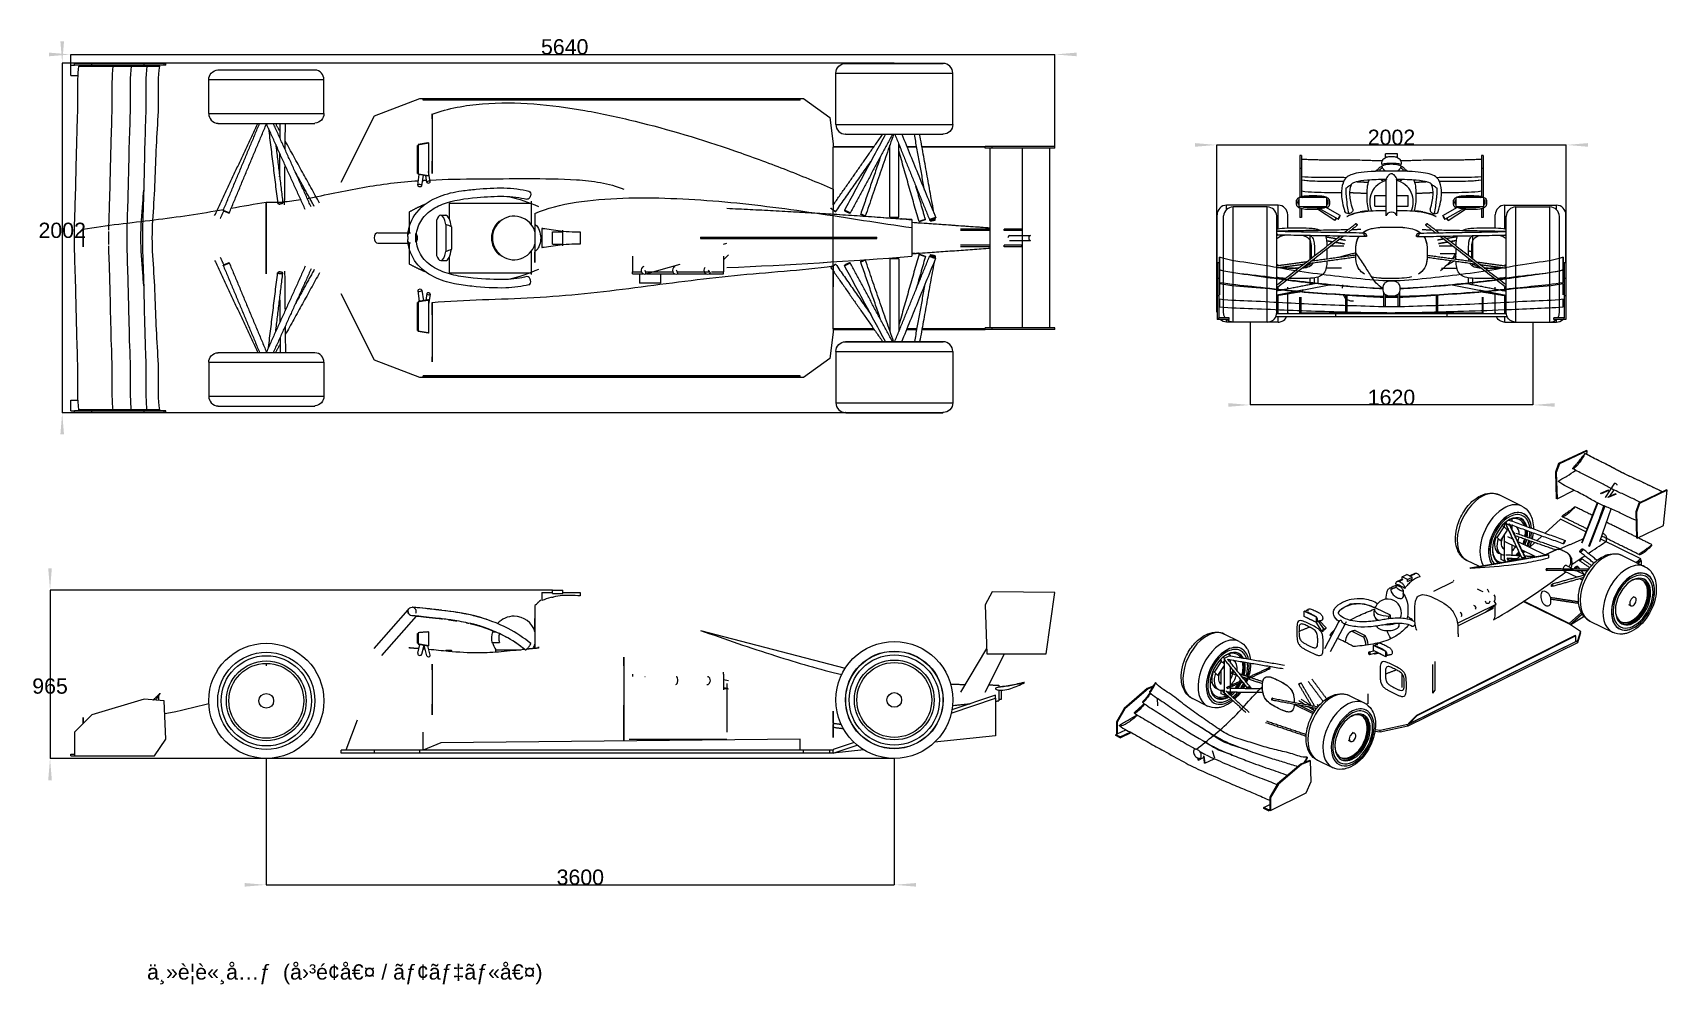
# Model space of a CAD drawing. Header units: millimetres. Extents: x 28 to 403, y 44 to 262.
import ezdxf
from ezdxf.enums import TextEntityAlignment as Align

# ---------------------------------------------------------------- set-up
doc = ezdxf.new("R2010")
doc.units = ezdxf.units.MM
doc.layers.get('0').update_dxf_attribs({"linetype": 'CONTINUOUS'})
for name, color, linetype in [('Dimension', 7, 'CONTINUOUS'), ('Dimension001', 7, 'CONTINUOUS'), ('DimExtent007', 7, 'CONTINUOUS'), ('DimExtent008', 7, 'CONTINUOUS'), ('DimExtent009', 7, 'CONTINUOUS'), ('DimExtent010', 7, 'CONTINUOUS'), ('S01_GA_Front', 7, 'CONTINUOUS'), ('S01_GA_Iso', 7, 'CONTINUOUS'), ('S01_GA_Side', 7, 'CONTINUOUS'), ('S01_GA_Spec', 7, 'CONTINUOUS'), ('S01_GA_Top', 7, 'CONTINUOUS')]:
    doc.layers.add(name, color=color, linetype=linetype)
doc.styles.get("Standard").update_dxf_attribs({"font": 'arial.ttf'})
doc.dimstyles.get("Standard").update_dxf_attribs({"dimscale": 0, "dimtxt": 2.5, "dimasz": 2.5, "dimexe": 1.25, "dimexo": 0.625, "dimtad": 1, "dimtxsty": 'STANDARD', "dimcen": 2.5, "dimazin": 3, "dimtfac": 1, "dimtmove": 0, "dimatfit": 3})

msp = doc.modelspace()

# ---------------------------------------------------------------- texts
at = {"layer": 'S01_GA_Spec'}
msp.add_text('ä¸»è¦è«¸å…ƒ  (å›³é¢å€¤ / ãƒ¢ãƒ‡ãƒ«å€¤)', height=3.5, dxfattribs=at).set_placement((100, 45), align=Align.CENTER)

# ---------------------------------------------------------------- blocks, each defined once
blk = doc.blocks.new('*DimExtent007')
at = {"color": 0}
for points in [[(32.2, 257.482), (32.2, 256.649), (37.2, 257.066)], [(267.8, 257.482), (267.8, 256.649), (262.8, 257.066)]]:
    blk.add_solid(points, dxfattribs=at)
at = {"layer": 'DimExtent007'}
for p, q in [((37.2, 254.6), (37.2, 257.066)), ((37.2, 257.066), (262.8, 257.066)), ((262.8, 235.6), (262.8, 257.066))]:
    blk.add_line(p, q, dxfattribs=at)
blk.add_text('5640', height=3.5, dxfattribs=at).set_placement((150.42, 257.066), align=Align.CENTER)
blk = doc.blocks.new('*DimExtent008')
at = {"color": 0}
for points in [[(34.7833, 260.048), (35.6167, 260.048), (35.2, 255.048)], [(34.7833, 169.952), (35.6167, 169.952), (35.2, 174.952)]]:
    blk.add_solid(points, dxfattribs=at)
at = {"layer": 'DimExtent008'}
for p, q in [((226, 255.048), (35.2, 255.048)), ((35.2, 255.048), (35.2, 174.952)), ((226, 174.952), (35.2, 174.952))]:
    blk.add_line(p, q, dxfattribs=at)
blk.add_text('2002', height=3.5, dxfattribs=at).set_placement((35.2, 215), align=Align.CENTER)
blk = doc.blocks.new('*DimExtent009')
at = {"color": 0}
for points in [[(31.9919, 139.3), (32.8252, 139.3), (32.4086, 134.3)], [(31.9919, 90.7), (32.8252, 90.7), (32.4086, 95.7)]]:
    blk.add_solid(points, dxfattribs=at)
at = {"layer": 'DimExtent009'}
for p, q in [((147.6, 134.3), (32.4086, 134.3)), ((32.4086, 134.3), (32.4086, 95.7)), ((226, 95.7), (32.4086, 95.7))]:
    blk.add_line(p, q, dxfattribs=at)
blk.add_text('965', height=3.5, dxfattribs=at).set_placement((32.4086, 110.535), align=Align.CENTER)
blk = doc.blocks.new('*Dimension')
at = {"color": 0}
for points in [[(77, 66.3044), (77, 67.1377), (82, 66.721)], [(231, 66.3044), (231, 67.1377), (226, 66.721)]]:
    blk.add_solid(points, dxfattribs=at)
at = {"layer": 'Dimension'}
for p, q in [((82, 95.721), (82, 66.721)), ((226, 95.721), (226, 66.721)), ((82, 66.721), (226, 66.721))]:
    blk.add_line(p, q, dxfattribs=at)
blk.add_text('3600', height=3.5, dxfattribs=at).set_placement((154, 66.721), align=Align.CENTER)
blk = doc.blocks.new('*DimExtent010')
at = {"color": 0}
for points in [[(294.952, 236.738), (294.952, 235.904), (299.952, 236.321)], [(385.048, 236.738), (385.048, 235.904), (380.048, 236.321)]]:
    blk.add_solid(points, dxfattribs=at)
at = {"layer": 'DimExtent010'}
for p, q in [((299.952, 197.956), (299.952, 236.321)), ((299.952, 236.321), (380.048, 236.321)), ((380.048, 197.956), (380.048, 236.321))]:
    blk.add_line(p, q, dxfattribs=at)
blk.add_text('2002', height=3.5, dxfattribs=at).set_placement((340, 236.321), align=Align.CENTER)
blk = doc.blocks.new('*Dimension001')
at = {"color": 0}
for points in [[(302.6, 176.304), (302.6, 177.138), (307.6, 176.721)], [(377.4, 176.304), (377.4, 177.138), (372.4, 176.721)]]:
    blk.add_solid(points, dxfattribs=at)
at = {"layer": 'Dimension001'}
for p, q in [((307.6, 195.721), (307.6, 176.721)), ((372.4, 195.721), (372.4, 176.721)), ((372.4, 176.721), (307.6, 176.721))]:
    blk.add_line(p, q, dxfattribs=at)
blk.add_text('1620', height=3.5, dxfattribs=at).set_placement((340, 176.721), align=Align.CENTER)

# ---------------------------------------------------------------- dimensions: what is measured, and where the dimension line sits
at = {"layer": 'Dimension'}
dim = msp.add_linear_dim(base=(154, 66.721), p1=(82, 95.721), p2=(226, 95.721), text='3600', dimstyle='STANDARD', dxfattribs=at)
dim.commit()
dim.dimension.update_dxf_attribs({"geometry": '*Dimension', "text_midpoint": (154, 71.721)})
at = {"layer": 'Dimension001'}
dim = msp.add_linear_dim(base=(340, 176.721), p1=(372.4, 195.721), p2=(307.6, 195.721), text='1620', dimstyle='STANDARD', dxfattribs=at)
dim.commit()
dim.dimension.update_dxf_attribs({"geometry": '*Dimension001', "text_midpoint": (340, 171.721)})
at = {"layer": 'DimExtent007'}
dim = msp.add_linear_dim(base=(150.42, 257.066), p1=(37.2, 254.6), p2=(262.8, 235.6), text='5640', dimstyle='STANDARD', dxfattribs=at)
dim.commit()
dim.dimension.update_dxf_attribs({"geometry": '*DimExtent007', "text_midpoint": (150, 262.048)})
at = {"layer": 'DimExtent008'}
dim = msp.add_linear_dim(base=(35.2, 215), p1=(226, 255.048), p2=(226, 174.952), angle=90, text='2002', dimstyle='STANDARD', dxfattribs=at)
dim.commit()
dim.dimension.update_dxf_attribs({"geometry": '*DimExtent008', "text_midpoint": (30.2, 215)})
at = {"layer": 'DimExtent009'}
dim = msp.add_linear_dim(base=(32.409, 110.535), p1=(147.6, 134.3), p2=(226, 95.7), angle=90, text='965', dimstyle='STANDARD', dxfattribs=at)
dim.commit()
dim.dimension.update_dxf_attribs({"geometry": '*DimExtent009', "text_midpoint": (30.2, 115.021)})
at = {"layer": 'DimExtent010'}
dim = msp.add_linear_dim(base=(340, 236.321), p1=(299.952, 197.956), p2=(380.048, 197.956), text='2002', dimstyle='STANDARD', dxfattribs=at)
dim.commit()
dim.dimension.update_dxf_attribs({"geometry": '*DimExtent010', "text_midpoint": (340, 241.321)})

# ---------------------------------------------------------------- linework, layer by layer
at = {"layer": 'S01_GA_Front'}
for p, q in [((319.4, 233.9), (319, 233.9)), ((319, 233.9), (319, 230.9)), ((319.4, 233.9), (319.4, 230.9)), ((341.4, 234.3), (338.6, 234.3)), ((338.6, 233.5), (338.6, 234.3)), ((338.773, 233.5), (338.6, 233.5)), ((341.4, 233.5), (341.227, 233.5)), ((341.4, 233.5), (341.4, 234.3)), ((361, 233.9), (360.6, 233.9)), ((360.6, 233.9), (360.6, 230.9)), ((361, 233.9), (361, 230.9)), ((319.4, 230.9), (319, 230.9)), ((319, 230.9), (319, 224.377)), ((319.4, 230.9), (319.4, 224.507)), ((361, 230.9), (360.6, 230.9)), ((360.6, 230.9), (360.6, 224.507)), ((361, 230.9), (361, 224.377)), ((338.8, 220.1), (338.8, 228.522)), ((341.2, 220.1), (341.2, 228.522)), ((314, 222.5), (302.2, 222.5)), ((311.504, 222.1), (303.696, 222.1)), ((325.2, 224.3), (318.8, 224.3)), ((318.8, 222.1), (318.8, 224.3)), ((325.2, 222.1), (318.8, 222.1)), ((319, 221.823), (319, 219.7)), ((319.4, 221.693), (319.4, 219.7)), ((326.978, 218.967), (322.998, 221.621)), ((327.762, 219.283), (323.426, 221.761)), ((328.238, 220.117), (324.844, 222.056)), ((325.2, 222.1), (325.2, 224.3)), ((351.762, 220.117), (355.156, 222.056)), ((352.238, 219.283), (356.574, 221.761)), ((353.022, 218.967), (357.002, 221.621)), ((361.2, 224.3), (354.8, 224.3)), ((354.8, 222.1), (354.8, 224.3)), ((361.2, 222.1), (354.8, 222.1)), ((360.6, 221.693), (360.6, 219.7)), ((361, 221.823), (361, 219.7)), ((361.2, 222.1), (361.2, 224.3)), ((366, 222.5), (377.8, 222.5)), ((368.496, 222.1), (376.304, 222.1)), ((300, 220.244), (299.952, 220.244)), ((301.504, 220.044), (301.452, 220.044)), ((316.24, 220.244), (316.2, 220.244)), ((319.4, 219.7), (319, 219.7)), ((361, 219.7), (360.6, 219.7)), ((363.76, 220.244), (363.8, 220.244)), ((366.26, 220.044), (366.304, 220.044)), ((378.46, 220.044), (378.548, 220.044)), ((380, 220.244), (380.048, 220.244)), ((321.331, 210.131), (321.331, 215.531)), ((358.669, 210.131), (358.669, 215.531)), ((351.191, 210.14), (351.372, 210.14)), ((300, 209.3), (300, 205.7)), ((300.4, 209.3), (300, 209.3)), ((300.4, 209.3), (300.4, 205.7)), ((321.331, 208.553), (321.331, 209.138)), ((328.511, 208.06), (325.011, 208.06)), ((351.489, 208.06), (354.988, 208.06)), ((358.669, 208.553), (358.669, 209.138)), ((379.6, 209.3), (379.6, 205.7)), ((380, 209.3), (379.6, 209.3)), ((380, 209.3), (380, 205.7)), ((300, 205.7), (300, 201.7)), ((300.4, 205.7), (300, 205.7)), ((300.4, 205.7), (300.4, 201.7)), ((319.2, 202.658), (319.2, 202.545)), ((321.331, 204.294), (321.331, 205.741)), ((322.345, 204.49), (322.345, 205.846)), ((323.2, 204.656), (323.2, 206.053)), ((338.2, 202.49), (338.2, 199.3)), ((341.8, 202.49), (341.8, 199.3)), ((357.655, 204.49), (357.655, 205.846)), ((358.669, 204.294), (358.669, 205.741)), ((360.8, 202.658), (360.8, 202.545)), ((379.6, 205.7), (379.6, 201.7)), ((380, 205.7), (379.6, 205.7)), ((380, 205.7), (380, 201.7)), ((300.4, 201.7), (300, 201.7)), ((300, 201.7), (300, 196.3)), ((300.4, 201.7), (300.4, 196.7)), ((319, 197.62), (319, 201.445)), ((319.2, 201.463), (319.2, 197.78)), ((329.44, 202.017), (329.44, 197.62)), ((329.76, 201.999), (329.76, 197.62)), ((338.52, 199.3), (338.2, 199.3)), ((338.52, 202.111), (338.52, 199.3)), ((341.48, 202.111), (341.48, 199.3)), ((341.8, 199.3), (341.48, 199.3)), ((350.131, 201.7), (350.24, 201.7)), ((350.24, 201.999), (350.24, 197.62)), ((350.56, 202.017), (350.56, 197.62)), ((360.8, 201.463), (360.8, 197.78)), ((361, 197.62), (361, 201.445)), ((380, 201.7), (379.6, 201.7)), ((379.6, 201.7), (379.6, 196.7)), ((380, 201.7), (380, 196.3)), ((300, 197.956), (299.952, 197.956)), ((300.4, 196.3), (300, 196.3)), ((300.4, 196.3), (300.4, 196.7)), ((302.8, 196.7), (300.4, 196.7)), ((302.8, 196.3), (300.4, 196.3)), ((301.504, 197.756), (301.452, 197.756)), ((303.696, 195.7), (302.2, 195.7)), ((302.8, 196.3), (302.8, 196.7)), ((311.504, 195.7), (303.696, 195.7)), ((314, 195.7), (311.504, 195.7)), ((327.2, 196.9), (313.461, 196.9)), ((327.2, 197.62), (313.683, 197.62)), ((316.24, 197.956), (316.2, 197.956)), ((329.44, 197.78), (319.2, 197.78)), ((319.2, 197.78), (319.2, 197.62)), ((327.2, 196.9), (327.2, 197.62)), ((352.8, 197.62), (327.2, 197.62)), ((352.8, 196.9), (327.2, 196.9)), ((350.24, 197.78), (329.76, 197.78)), ((360.8, 197.78), (350.56, 197.78)), ((366.317, 197.62), (352.8, 197.62)), ((352.8, 196.9), (352.8, 197.62)), ((366.539, 196.9), (352.8, 196.9)), ((360.8, 197.78), (360.8, 197.62)), ((363.76, 197.956), (363.8, 197.956)), ((366, 195.7), (368.496, 195.7)), ((366.26, 197.756), (366.304, 197.756)), ((368.496, 195.7), (376.304, 195.7)), ((376.304, 195.7), (377.8, 195.7)), ((379.6, 196.7), (377.2, 196.7)), ((377.2, 196.3), (377.2, 196.7)), ((379.6, 196.3), (377.2, 196.3)), ((378.46, 197.756), (378.548, 197.756)), ((379.6, 196.3), (379.6, 196.7)), ((380, 196.3), (379.6, 196.3)), ((380, 197.956), (380.048, 197.956))]:
    msp.add_line(p, q, dxfattribs=at)
for centre, radius, start, end in [((340, 223.3), 5, 103.88654, -154.42038), ((340, 223.3), 5, -25.57787, 76.11346), ((302.2, 220.3), 2.2, 90, 180), ((303.696, 219.904), 2.196, 90, 176.34478), ((311.504, 219.904), 2.196, 3.65522, 90), ((314, 220.3), 2.2, 0, 90), ((366, 220.3), 2.2, 90, 180), ((368.496, 219.904), 2.196, 90, 180), ((376.304, 219.904), 2.196, 0, 90), ((377.8, 220.3), 2.2, 0, 90)]:
    msp.add_arc(centre, radius, start, end, dxfattribs=at)
for centre, major_axis, ratio, start_param, end_param in [((327.2, 219.3), (0.222, 0.333), 0.1373606, 0.8567047, 3.1415927), ((327.2, 219.3), (0.222, 0.333), 0.1373606, 3.1415927, 5.4454263), ((328, 219.7), (0.238, 0.417), 0.1230915, 0, -3.1415927), ((328, 219.7), (0.238, 0.417), 0.1230915, -3.1415927, 0), ((340, 220.1), (1.2, 0), 0.6621556, 0, -3.1415927), ((352, 219.7), (0.238, -0.417), 0.1230915, -3.1415927, 0), ((352, 219.7), (0.238, -0.417), 0.1230915, 0, -3.1415927), ((352.8, 219.3), (0.222, -0.333), 0.1373606, 3.9793517, 0), ((352.8, 219.3), (0.222, -0.333), 0.1373606, 0, 2.2848879)]:
    msp.add_ellipse(centre, major_axis=major_axis, ratio=ratio, start_param=start_param, end_param=end_param, dxfattribs=at)
for points, degree, knots in [([(337.916, 232.649), (335.589, 232.704), (333.263, 232.796), (330.936, 232.83), (329.082, 232.86), (327.228, 232.858), (325.374, 232.859), (323.382, 232.864), (321.387, 232.871), (319.4, 233.023)], 3, [0.55056755, 0.55056755, 0.55056755, 0.55056755, 0.7199914, 0.7199914, 0.7199914, 0.85495035, 0.85495035, 0.85495035, 1, 1, 1, 1]), ([(337.915, 232.647), (336.372, 232.682), (334.83, 232.738), (333.287, 232.778), (331.744, 232.819), (330.201, 232.844), (328.658, 232.852), (327.115, 232.861), (325.572, 232.853), (324.029, 232.863), (322.486, 232.874), (320.943, 232.903), (319.4, 233.021)], 3, [0.55059654, 0.55059654, 0.55059654, 0.55059654, 0.66294741, 0.66294741, 0.66294741, 0.77529827, 0.77529827, 0.77529827, 0.88764914, 0.88764914, 0.88764914, 1, 1, 1, 1]), ([(337.8, 231.9), (337.796, 232.127), (337.819, 232.36), (337.89, 232.576), (337.975, 232.839), (338.138, 233.075), (338.352, 233.248), (338.588, 233.442), (338.877, 233.561), (339.173, 233.626), (339.444, 233.687), (339.723, 233.701), (340, 233.7), (340.277, 233.701), (340.556, 233.687), (340.827, 233.626), (341.123, 233.561), (341.412, 233.442), (341.648, 233.248), (341.862, 233.075), (342.025, 232.839), (342.11, 232.576), (342.186, 232.349), (342.202, 232.109), (342.2, 231.871)], 3, [0, 0, 0, 0, 17.1207208, 17.1207208, 17.1207208, 37.7560834, 37.7560834, 37.7560834, 60.5431846, 60.5431846, 60.5431846, 81.328556, 81.328556, 81.328556, 102.1139274, 102.1139274, 102.1139274, 124.9010286, 124.9010286, 124.9010286, 145.5363912, 145.5363912, 145.5363912, 163.3831667, 163.3831667, 163.3831667, 163.3831667]), ([(360.6, 233.023), (358.613, 232.871), (356.618, 232.864), (354.626, 232.859), (352.772, 232.858), (350.918, 232.86), (349.064, 232.83), (346.737, 232.796), (344.411, 232.704), (342.084, 232.649)], 3, [0, 0, 0, 0, 0.14504901, 0.14504901, 0.14504901, 0.28000737, 0.28000737, 0.28000737, 0.44942949, 0.44942949, 0.44942949, 0.44942949]), ([(360.6, 233.021), (359.057, 232.903), (357.514, 232.874), (355.971, 232.863), (354.428, 232.853), (352.885, 232.861), (351.342, 232.852), (349.799, 232.844), (348.256, 232.819), (346.713, 232.778), (345.17, 232.738), (343.627, 232.682), (342.085, 232.647)], 3, [0, 0, 0, 0, 0.1123511, 0.1123511, 0.1123511, 0.2247022, 0.2247022, 0.2247022, 0.3370533, 0.3370533, 0.3370533, 0.44940439, 0.44940439, 0.44940439, 0.44940439]), ([(329.616, 228.817), (328.202, 228.831), (326.788, 228.829), (325.374, 228.83), (323.382, 228.835), (321.387, 228.843), (319.4, 228.994)], 3, [0.75203252, 0.75203252, 0.75203252, 0.75203252, 0.85495035, 0.85495035, 0.85495035, 1, 1, 1, 1]), ([(350.721, 221.029), (350.956, 221.83), (351.143, 222.565), (351.271, 223.251), (351.401, 223.938), (351.469, 224.575), (351.474, 225.161), (351.485, 226.201), (351.315, 227.05), (351.075, 227.703), (350.993, 227.926), (350.892, 228.155), (350.747, 228.376), (350.604, 228.597), (350.417, 228.81), (350.195, 228.983), (349.775, 229.313), (349.28, 229.512), (348.665, 229.68), (348.133, 229.822), (347.499, 229.941), (346.714, 230.038), (345.93, 230.135), (345, 230.208), (343.923, 230.257), (341.541, 230.366), (338.597, 230.368), (336.196, 230.263), (334.967, 230.209), (333.913, 230.123), (333.059, 230.008), (332.204, 229.893), (331.527, 229.752), (330.981, 229.575), (330.535, 229.43), (330.151, 229.252), (329.82, 228.995), (329.462, 228.72), (329.204, 228.351), (329.044, 227.995), (328.981, 227.855), (328.926, 227.715), (328.88, 227.575), (328.645, 226.879), (328.483, 225.974), (328.534, 224.866), (328.558, 224.314), (328.634, 223.718), (328.761, 223.08), (328.887, 222.442), (329.066, 221.764), (329.279, 221.029)], 3, [0, 0, 0, 0, 0.0454545, 0.0454545, 0.0454545, 0.0909091, 0.0909091, 0.0909091, 0.1818182, 0.1818182, 0.1818182, 0.2272727, 0.2272727, 0.2272727, 0.2727273, 0.2727273, 0.2727273, 0.3636364, 0.3636364, 0.3636364, 0.4090909, 0.4090909, 0.4090909, 0.4545455, 0.4545455, 0.4545455, 0.5454545, 0.5454545, 0.5454545, 0.5909091, 0.5909091, 0.5909091, 0.6363636, 0.6363636, 0.6363636, 0.7272727, 0.7272727, 0.7272727, 0.8181818, 0.8181818, 0.8181818, 0.9090909, 0.9090909, 0.9090909, 0.9545455, 0.9545455, 0.9545455, 0.9772727, 0.9772727, 0.9772727, 1, 1, 1, 1]), ([(336.911, 230.719), (337.055, 230.953), (337.266, 231.167), (337.517, 231.338), (337.736, 231.486), (337.975, 231.605), (338.233, 231.695), (338.792, 231.893), (339.4, 231.957), (340.002, 231.954), (340.544, 231.956), (341.089, 231.905), (341.601, 231.749), (341.912, 231.655), (342.212, 231.522), (342.473, 231.345), (342.73, 231.172), (342.943, 230.956), (343.089, 230.719)], 3, [0, 0, 0, 0, 0.1334548, 0.1334548, 0.1334548, 0.2487854, 0.2487854, 0.2487854, 0.5001391, 0.5001391, 0.5001391, 0.7262629, 0.7262629, 0.7262629, 0.8643871, 0.8643871, 0.8643871, 1, 1, 1, 1]), ([(342.2, 231.871), (341.482, 232.053), (340.737, 232.074), (340, 232.073), (339.263, 232.074), (338.518, 232.053), (337.801, 231.871)], 3, [0.00110899, 0.00110899, 0.00110899, 0.00110899, 0.50028268, 0.50028268, 0.50028268, 0.99935101, 0.99935101, 0.99935101, 0.99935101]), ([(342.17, 231.47), (341.825, 231.664), (341.442, 231.784), (341.053, 231.855), (340.7, 231.92), (340.341, 231.941), (339.983, 231.94), (339.608, 231.94), (339.232, 231.914), (338.864, 231.839), (338.504, 231.767), (338.151, 231.651), (337.83, 231.47)], 3, [0.00866877, 0.00866877, 0.00866877, 0.00866877, 0.26858114, 0.26858114, 0.26858114, 0.5040111, 0.5040111, 0.5040111, 0.75045604, 0.75045604, 0.75045604, 0.99198222, 0.99198222, 0.99198222, 0.99198222]), ([(338.703, 230.332), (338.495, 230.43), (338.304, 230.568), (338.156, 230.744), (337.982, 230.949), (337.873, 231.205), (337.83, 231.47)], 3, [277.1966961, 277.1966961, 277.1966961, 277.1966961, 294.4204243, 294.4204243, 294.4204243, 314.5460428, 314.5460428, 314.5460428, 314.5460428]), ([(341.2, 228.522), (341.201, 228.608), (341.153, 228.745), (341.077, 228.874), (340.996, 229.012), (340.899, 229.139), (340.786, 229.258), (340.67, 229.382), (340.543, 229.49), (340.407, 229.58), (340.341, 229.624), (340.271, 229.66), (340.198, 229.689), (340.084, 229.733), (339.954, 229.739), (339.837, 229.7), (339.694, 229.655), (339.568, 229.57), (339.448, 229.475), (339.369, 229.411), (339.292, 229.34), (339.219, 229.264), (339.107, 229.145), (339.001, 229.011), (338.921, 228.871), (338.847, 228.743), (338.799, 228.608), (338.8, 228.522)], 3, [0.21202002, 0.21202002, 0.21202002, 0.21202002, 0.28131845, 0.28131845, 0.28131845, 0.35385924, 0.35385924, 0.35385924, 0.43060917, 0.43060917, 0.43060917, 0.46810473, 0.46810473, 0.46810473, 0.52612127, 0.52612127, 0.52612127, 0.59729789, 0.59729789, 0.59729789, 0.64491186, 0.64491186, 0.64491186, 0.71916038, 0.71916038, 0.71916038, 0.78800901, 0.78800901, 0.78800901, 0.78800901]), ([(342.17, 231.47), (342.127, 231.206), (342.018, 230.949), (341.844, 230.744), (341.696, 230.568), (341.505, 230.43), (341.297, 230.332)], 3, [173.4249574, 173.4249574, 173.4249574, 173.4249574, 193.5509117, 193.5509117, 193.5509117, 210.7747121, 210.7747121, 210.7747121, 210.7747121]), ([(360.6, 228.994), (358.613, 228.843), (356.618, 228.835), (354.626, 228.83), (353.212, 228.829), (351.798, 228.831), (350.385, 228.817)], 3, [0, 0, 0, 0, 0.14504901, 0.14504901, 0.14504901, 0.24795966, 0.24795966, 0.24795966, 0.24795966]), ([(329.01, 227.917), (327.798, 227.934), (326.586, 227.93), (325.374, 227.933), (323.38, 227.942), (321.376, 227.959), (319.4, 228.261)], 3, [0.77231947, 0.77231947, 0.77231947, 0.77231947, 0.86231253, 0.86231253, 0.86231253, 1, 1, 1, 1]), ([(329.009, 227.915), (327.407, 227.938), (325.806, 227.921), (324.204, 227.939), (322.603, 227.959), (321.001, 228.013), (319.4, 228.259)], 3, [0.76678015, 0.76678015, 0.76678015, 0.76678015, 0.88339008, 0.88339008, 0.88339008, 1, 1, 1, 1]), ([(328.526, 225.362), (327.475, 225.37), (326.425, 225.373), (325.374, 225.373), (323.38, 225.382), (321.376, 225.398), (319.4, 225.701)], 3, [0.78429583, 0.78429583, 0.78429583, 0.78429583, 0.86231253, 0.86231253, 0.86231253, 1, 1, 1, 1]), ([(330.993, 227.475), (330.78, 227.304), (330.565, 227.107), (330.316, 226.914), (330.07, 226.72), (329.787, 226.549), (329.543, 226.412), (329.515, 225.714), (329.513, 224.818), (329.716, 223.674), (329.731, 222.786), (329.899, 221.76), (330.2, 220.565)], 3, [1207.4758309, 1207.4758309, 1207.4758309, 1207.4758309, 1265.1738604, 1265.1738604, 1265.1738604, 1322.8718899, 1322.8718899, 1322.8718899, 1516.1307837, 1516.1307837, 1516.1307837, 1661.3513056, 1661.3513056, 1661.3513056, 1661.3513056]), ([(331.121, 221.571), (330.734, 222.876), (330.514, 223.95), (330.46, 224.794), (330.395, 225.804), (330.549, 226.555), (330.727, 227.041), (330.79, 227.214), (330.844, 227.31), (330.893, 227.373), (330.919, 227.408), (330.953, 227.442), (330.993, 227.475)], 3, [0, 0, 0, 0, 0.25, 0.25, 0.25, 0.5, 0.5, 0.5, 0.75, 0.75, 0.75, 1, 1, 1, 1]), ([(338.8, 228.413), (337.209, 228.393), (335.685, 228.334), (334.515, 228.234), (333.341, 228.135), (332.481, 227.994), (331.898, 227.842), (331.635, 227.773), (331.431, 227.706), (331.286, 227.641), (331.14, 227.578), (331.051, 227.521), (330.993, 227.475)], 3, [0.00357983, 0.00357983, 0.00357983, 0.00357983, 0.25178992, 0.25178992, 0.25178992, 0.5, 0.5, 0.5, 0.75, 0.75, 0.75, 1, 1, 1, 1]), ([(349.007, 227.475), (348.905, 227.559), (348.681, 227.682), (348.231, 227.807), (347.671, 227.966), (346.812, 228.117), (345.619, 228.223), (345.022, 228.276), (344.335, 228.319), (343.584, 228.35), (342.832, 228.382), (342.027, 228.403), (341.2, 228.413)], 3, [0, 0, 0, 0, 0.5, 0.5, 0.5, 0.74827596, 0.74827596, 0.74827596, 0.87241394, 0.87241394, 0.87241394, 0.99655193, 0.99655193, 0.99655193, 0.99655193]), ([(345.137, 228.262), (345.351, 227.671), (345.471, 227.049), (345.534, 226.424), (345.591, 225.852), (345.6, 225.276), (345.6, 224.7), (345.6, 224.06), (345.589, 223.42), (345.513, 222.785), (345.443, 222.208), (345.322, 221.636), (345.119, 221.091)], 3, [0.4102465, 0.4102465, 0.4102465, 0.4102465, 0.45708464, 0.45708464, 0.45708464, 0.5, 0.5, 0.5, 0.54768805, 0.54768805, 0.54768805, 0.59100379, 0.59100379, 0.59100379, 0.59100379]), ([(348.879, 221.571), (349.266, 222.876), (349.486, 223.95), (349.54, 224.794), (349.605, 225.804), (349.451, 226.555), (349.273, 227.041), (349.21, 227.214), (349.156, 227.31), (349.107, 227.373), (349.081, 227.408), (349.047, 227.442), (349.007, 227.475)], 3, [0, 0, 0, 0, 0.25, 0.25, 0.25, 0.5, 0.5, 0.5, 0.75, 0.75, 0.75, 1, 1, 1, 1]), ([(349.8, 220.565), (350.101, 221.76), (350.269, 222.786), (350.284, 223.674), (350.487, 224.818), (350.485, 225.714), (350.457, 226.412), (350.213, 226.549), (349.93, 226.72), (349.684, 226.914), (349.435, 227.107), (349.22, 227.304), (349.007, 227.475)], 3, [0, 0, 0, 0, 145.220522, 145.220522, 145.220522, 338.4794157, 338.4794157, 338.4794157, 396.1774452, 396.1774452, 396.1774452, 453.8754747, 453.8754747, 453.8754747, 453.8754747]), ([(360.6, 228.261), (358.624, 227.959), (356.62, 227.942), (354.626, 227.933), (353.414, 227.93), (352.202, 227.934), (350.99, 227.917)], 3, [0, 0, 0, 0, 0.13768747, 0.13768747, 0.13768747, 0.22768252, 0.22768252, 0.22768252, 0.22768252]), ([(360.6, 228.259), (358.999, 228.013), (357.397, 227.959), (355.796, 227.939), (354.194, 227.921), (352.593, 227.938), (350.991, 227.915)], 3, [0, 0, 0, 0, 0.11661173, 0.11661173, 0.11661173, 0.23322346, 0.23322346, 0.23322346, 0.23322346]), ([(360.6, 225.701), (358.624, 225.398), (356.62, 225.382), (354.626, 225.373), (353.575, 225.373), (352.525, 225.37), (351.474, 225.362)], 3, [0, 0, 0, 0, 0.13768747, 0.13768747, 0.13768747, 0.21570018, 0.21570018, 0.21570018, 0.21570018]), ([(302.2, 221.512), (302.2, 221.646), (302.2, 221.771), (302.2, 221.887), (302.2, 221.993), (302.2, 222.089), (302.2, 222.175), (302.2, 222.251), (302.2, 222.317), (302.2, 222.373), (302.2, 222.418), (302.2, 222.454), (302.2, 222.48), (302.2, 222.495), (302.2, 222.5)], 1, [5.89669929, 5.89669929, 5.92430543, 5.95191158, 5.97951772, 6.00712387, 6.03473001, 6.06233615, 6.0899423, 6.11754844, 6.14515459, 6.17276073, 6.20036688, 6.22797302, 6.25557916, 6.28318531, 6.28318531]), ([(318.2, 223.1), (318.187, 223.342), (318.21, 223.61), (318.325, 223.831), (318.429, 224.029), (318.607, 224.177), (318.8, 224.282)], 3, [0, 0, 0, 0, 18.7092601, 18.7092601, 18.7092601, 35.270747, 35.270747, 35.270747, 35.270747]), ([(323.156, 221.515), (322.771, 221.502), (322.386, 221.497), (322, 221.5), (321.421, 221.5), (320.84, 221.499), (320.263, 221.553), (319.829, 221.595), (319.39, 221.663), (318.984, 221.83), (318.72, 221.94), (318.462, 222.109), (318.325, 222.369), (318.28, 222.453), (318.249, 222.542), (318.231, 222.635), (318.202, 222.789), (318.209, 222.949), (318.2, 223.1)], 3, [321.0466403, 321.0466403, 321.0466403, 321.0466403, 349.9531461, 349.9531461, 349.9531461, 393.4080324, 393.4080324, 393.4080324, 426.2378812, 426.2378812, 426.2378812, 447.8949347, 447.8949347, 447.8949347, 454.9648361, 454.9648361, 454.9648361, 466.6041947, 466.6041947, 466.6041947, 466.6041947]), ([(318.8, 222.485), (318.713, 222.583), (318.656, 222.695), (318.628, 222.823), (318.602, 222.947), (318.609, 223.077), (318.6, 223.2)], 3, [389.2505151, 389.2505151, 389.2505151, 389.2505151, 398.7863104, 398.7863104, 398.7863104, 408.24782, 408.24782, 408.24782, 408.24782]), ([(318.834, 224.3), (318.994, 224.38), (319.161, 224.443), (319.334, 224.489), (319.637, 224.572), (319.95, 224.618), (320.263, 224.647), (320.84, 224.701), (321.421, 224.7), (322, 224.7), (322.579, 224.7), (323.16, 224.701), (323.737, 224.647), (324.05, 224.618), (324.363, 224.572), (324.666, 224.489), (324.839, 224.443), (325.006, 224.38), (325.166, 224.3)], 3, [36.2417845, 36.2417845, 36.2417845, 36.2417845, 49.6017288, 49.6017288, 49.6017288, 73.1961623, 73.1961623, 73.1961623, 116.6510487, 116.6510487, 116.6510487, 160.1059351, 160.1059351, 160.1059351, 183.7003685, 183.7003685, 183.7003685, 197.0607391, 197.0607391, 197.0607391, 197.0607391]), ([(319.507, 224.3), (319.997, 224.437), (320.507, 224.471), (321.013, 224.489), (321.342, 224.498), (321.671, 224.502), (322, 224.5), (322.329, 224.502), (322.658, 224.498), (322.987, 224.489), (323.493, 224.471), (324.003, 224.437), (324.493, 224.3)], 3, [39.356491, 39.356491, 39.356491, 39.356491, 77.3826631, 77.3826631, 77.3826631, 102.061955, 102.061955, 102.061955, 126.7412469, 126.7412469, 126.7412469, 164.7672623, 164.7672623, 164.7672623, 164.7672623]), ([(324.493, 222.1), (324.003, 221.963), (323.493, 221.929), (322.987, 221.911), (322.658, 221.902), (322.329, 221.898), (322, 221.9), (321.671, 221.898), (321.342, 221.902), (321.013, 221.911), (320.507, 221.929), (319.997, 221.963), (319.507, 222.1)], 3, [243.4805577, 243.4805577, 243.4805577, 243.4805577, 281.5065731, 281.5065731, 281.5065731, 306.185865, 306.185865, 306.185865, 330.8651569, 330.8651569, 330.8651569, 368.891329, 368.891329, 368.891329, 368.891329]), ([(322.998, 221.621), (322.981, 221.631), (323.003, 221.643), (323.03, 221.655), (323.075, 221.662), (323.117, 221.668), (323.159, 221.675), (323.187, 221.678), (323.231, 221.683), (323.294, 221.688), (323.358, 221.694)], 2, [0.78399314, 0.78399314, 0.78399314, 0.82846051, 0.82846051, 0.87773319, 0.87773319, 0.92422713, 0.92422713, 0.95567938, 0.95567938, 1, 1, 1]), ([(323.739, 221.582), (323.589, 221.572), (323.444, 221.57), (323.305, 221.576), (323.255, 221.578), (323.206, 221.582), (323.159, 221.587), (323.095, 221.594), (323.028, 221.603), (322.998, 221.621)], 3, [0.34875909, 0.34875909, 0.34875909, 0.34875909, 0.57967285, 0.57967285, 0.57967285, 0.66416825, 0.66416825, 0.66416825, 0.78399314, 0.78399314, 0.78399314, 0.78399314]), ([(323.426, 221.761), (323.404, 221.776), (323.438, 221.791), (323.476, 221.808), (323.53, 221.821), (323.665, 221.852), (323.818, 221.878), (324.012, 221.913), (324.215, 221.951)], 2, [0.64904815, 0.64904815, 0.64904815, 0.68975574, 0.68975574, 0.73648007, 0.73648007, 0.85213507, 0.85213507, 1, 1, 1]), ([(324.844, 222.056), (324.862, 222.046), (324.848, 222.023), (324.818, 222), (324.778, 221.967), (324.717, 221.935), (324.652, 221.908), (324.614, 221.892), (324.58, 221.879), (324.528, 221.862), (324.435, 221.833), (324.34, 221.809), (324.242, 221.79), (324.094, 221.763), (323.946, 221.745), (323.798, 221.739), (323.721, 221.735), (323.647, 221.735), (323.575, 221.738), (323.517, 221.741), (323.455, 221.746), (323.426, 221.761)], 3, [0, 0, 0, 0, 0.07399861, 0.07399861, 0.07399861, 0.17569283, 0.17569283, 0.17569283, 0.23457738, 0.23457738, 0.23457738, 0.33916278, 0.33916278, 0.33916278, 0.49784303, 0.49784303, 0.49784303, 0.57996874, 0.57996874, 0.57996874, 0.64904815, 0.64904815, 0.64904815, 0.64904815]), ([(324.215, 221.951), (324.248, 221.957), (324.281, 221.964), (324.314, 221.97), (324.387, 221.985), (324.427, 221.993), (324.46, 222), (324.524, 222.013), (324.587, 222.026), (324.648, 222.039), (324.728, 222.054), (324.814, 222.071), (324.844, 222.056)], 3, [0, 0, 0, 0, 0.0815587, 0.0815587, 0.0815587, 0.2560202, 0.2560202, 0.2560202, 0.5753298, 0.5753298, 0.5753298, 1, 1, 1, 1]), ([(325.2, 224.282), (325.393, 224.177), (325.571, 224.029), (325.675, 223.831), (325.795, 223.607), (325.802, 223.349), (325.8, 223.1), (325.802, 222.851), (325.795, 222.593), (325.675, 222.369), (325.56, 222.151), (325.357, 221.995), (325.14, 221.887)], 3, [198.0317214, 198.0317214, 198.0317214, 198.0317214, 214.5928373, 214.5928373, 214.5928373, 233.3020974, 233.3020974, 233.3020974, 252.0113574, 252.0113574, 252.0113574, 270.2577981, 270.2577981, 270.2577981, 270.2577981]), ([(325.2, 223.915), (325.286, 223.82), (325.344, 223.702), (325.372, 223.577), (325.4, 223.454), (325.4, 223.327), (325.4, 223.2), (325.4, 223.073), (325.4, 222.946), (325.372, 222.823), (325.344, 222.698), (325.286, 222.58), (325.2, 222.485)], 3, [185.1228208, 185.1228208, 185.1228208, 185.1228208, 194.6624004, 194.6624004, 194.6624004, 204.12391, 204.12391, 204.12391, 213.5854196, 213.5854196, 213.5854196, 223.1249992, 223.1249992, 223.1249992, 223.1249992]), ([(331.121, 221.571), (331.184, 221.365), (331.113, 221.12), (330.934, 220.928), (330.758, 220.734), (330.478, 220.597), (330.2, 220.565)], 3, [4.4936372, 4.4936372, 4.4936372, 4.4936372, 5.3884112, 5.3884112, 5.3884112, 6.2831853, 6.2831853, 6.2831853, 6.2831853]), ([(334.881, 221.091), (334.678, 221.636), (334.556, 222.208), (334.487, 222.785), (334.41, 223.42), (334.404, 224.065), (334.4, 224.7)], 3, [0.908991244, 0.908991244, 0.908991244, 0.908991244, 0.952311945, 0.952311945, 0.952311945, 1, 1, 1, 1]), ([(336.2, 224.7), (336.535, 224.7), (336.932, 224.7), (337.372, 224.7), (337.813, 224.7), (338.296, 224.7), (338.8, 224.7)], 3, [2.27034254, 2.27034254, 2.27034254, 2.27034254, 2.58394939, 2.58394939, 2.58394939, 2.89755624, 2.89755624, 2.89755624, 2.89755624]), ([(336.2, 222.3), (336.541, 222.3), (336.94, 222.3), (337.379, 222.3), (337.82, 222.3), (338.3, 222.3), (338.8, 222.3)], 3, [2.29252355, 2.29252355, 2.29252355, 2.29252355, 2.59739282, 2.59739282, 2.59739282, 2.90226209, 2.90226209, 2.90226209, 2.90226209]), ([(341.2, 224.7), (341.704, 224.7), (342.187, 224.7), (342.628, 224.7), (343.068, 224.7), (343.465, 224.7), (343.8, 224.7)], 3, [3.38562907, 3.38562907, 3.38562907, 3.38562907, 3.69923592, 3.69923592, 3.69923592, 4.01284277, 4.01284277, 4.01284277, 4.01284277]), ([(341.2, 222.3), (341.7, 222.3), (342.18, 222.3), (342.621, 222.3), (343.06, 222.3), (343.459, 222.3), (343.8, 222.3)], 3, [3.38092322, 3.38092322, 3.38092322, 3.38092322, 3.68579249, 3.68579249, 3.68579249, 3.99066176, 3.99066176, 3.99066176, 3.99066176]), ([(348.879, 221.571), (348.816, 221.365), (348.887, 221.12), (349.066, 220.928), (349.242, 220.734), (349.522, 220.597), (349.8, 220.565)], 3, [4.4936372, 4.4936372, 4.4936372, 4.4936372, 5.3884112, 5.3884112, 5.3884112, 6.2831853, 6.2831853, 6.2831853, 6.2831853]), ([(354.2, 223.1), (354.187, 223.342), (354.21, 223.61), (354.325, 223.831), (354.429, 224.029), (354.607, 224.177), (354.8, 224.282)], 3, [0, 0, 0, 0, 18.7092601, 18.7092601, 18.7092601, 35.270747, 35.270747, 35.270747, 35.270747]), ([(354.86, 221.887), (354.643, 221.994), (354.44, 222.151), (354.325, 222.369), (354.28, 222.453), (354.249, 222.542), (354.231, 222.635), (354.202, 222.789), (354.209, 222.949), (354.2, 223.1)], 3, [429.6484767, 429.6484767, 429.6484767, 429.6484767, 447.8949347, 447.8949347, 447.8949347, 454.9648361, 454.9648361, 454.9648361, 466.6041947, 466.6041947, 466.6041947, 466.6041947]), ([(354.8, 222.485), (354.713, 222.583), (354.656, 222.695), (354.628, 222.823), (354.602, 222.947), (354.609, 223.077), (354.6, 223.2)], 3, [389.2505151, 389.2505151, 389.2505151, 389.2505151, 398.7863104, 398.7863104, 398.7863104, 408.24782, 408.24782, 408.24782, 408.24782]), ([(354.834, 224.3), (354.994, 224.38), (355.161, 224.443), (355.334, 224.489), (355.637, 224.572), (355.95, 224.618), (356.263, 224.647), (356.84, 224.701), (357.421, 224.7), (358, 224.7), (358.579, 224.7), (359.16, 224.701), (359.737, 224.647), (360.05, 224.618), (360.363, 224.572), (360.666, 224.489), (360.839, 224.443), (361.006, 224.38), (361.166, 224.3)], 3, [36.2417845, 36.2417845, 36.2417845, 36.2417845, 49.6017288, 49.6017288, 49.6017288, 73.1961623, 73.1961623, 73.1961623, 116.6510487, 116.6510487, 116.6510487, 160.1059351, 160.1059351, 160.1059351, 183.7003685, 183.7003685, 183.7003685, 197.0607391, 197.0607391, 197.0607391, 197.0607391]), ([(356.574, 221.761), (356.542, 221.745), (356.472, 221.74), (356.408, 221.737), (356.329, 221.734), (356.248, 221.736), (356.164, 221.741), (356.031, 221.748), (355.897, 221.765), (355.763, 221.789), (355.683, 221.804), (355.605, 221.823), (355.528, 221.845), (355.486, 221.857), (355.44, 221.872), (355.408, 221.884), (355.371, 221.898), (355.336, 221.913), (355.302, 221.928), (355.247, 221.954), (355.203, 221.981), (355.17, 222.009), (355.147, 222.031), (355.142, 222.046), (355.156, 222.056)], 3, [0, 0, 0, 0, 0.06520406, 0.06520406, 0.06520406, 0.14227883, 0.14227883, 0.14227883, 0.2658877, 0.2658877, 0.2658877, 0.33962553, 0.33962553, 0.33962553, 0.38087991, 0.38087991, 0.38087991, 0.42671119, 0.42671119, 0.42671119, 0.49905711, 0.49905711, 0.49905711, 0.55181097, 0.55181097, 0.55181097, 0.55181097]), ([(355.156, 222.056), (355.17, 222.063), (355.194, 222.064), (355.228, 222.059), (355.287, 222.051), (355.351, 222.04), (355.421, 222.025), (355.471, 222.014), (355.548, 221.998), (355.613, 221.985), (355.67, 221.974), (355.727, 221.962), (355.785, 221.951), (356.018, 221.905), (356.253, 221.87), (356.456, 221.824)], 3, [0.55181097, 0.55181097, 0.55181097, 0.55181097, 0.59781249, 0.59781249, 0.59781249, 0.67793231, 0.67793231, 0.67793231, 0.73812016, 0.73812016, 0.73812016, 0.78916111, 0.78916111, 0.78916111, 1, 1, 1, 1]), ([(355.507, 224.3), (355.997, 224.437), (356.507, 224.471), (357.013, 224.489), (357.342, 224.498), (357.671, 224.502), (358, 224.5), (358.329, 224.502), (358.658, 224.498), (358.987, 224.489), (359.493, 224.471), (360.003, 224.437), (360.493, 224.3)], 3, [39.356491, 39.356491, 39.356491, 39.356491, 77.3826631, 77.3826631, 77.3826631, 102.061955, 102.061955, 102.061955, 126.7412469, 126.7412469, 126.7412469, 164.7672623, 164.7672623, 164.7672623, 164.7672623]), ([(360.493, 222.1), (360.003, 221.963), (359.493, 221.929), (358.987, 221.911), (358.658, 221.902), (358.329, 221.898), (358, 221.9), (357.671, 221.898), (357.342, 221.902), (357.013, 221.911), (356.507, 221.929), (355.997, 221.963), (355.507, 222.1)], 3, [243.4805577, 243.4805577, 243.4805577, 243.4805577, 281.5065731, 281.5065731, 281.5065731, 306.185865, 306.185865, 306.185865, 330.8651569, 330.8651569, 330.8651569, 368.891329, 368.891329, 368.891329, 368.891329]), ([(357.002, 221.621), (356.973, 221.604), (356.909, 221.595), (356.847, 221.588), (356.806, 221.583), (356.763, 221.58), (356.718, 221.577), (356.635, 221.573), (356.548, 221.572), (356.459, 221.573), (356.409, 221.574), (356.332, 221.577), (356.261, 221.582)], 3, [0, 0, 0, 0, 0.09418111, 0.09418111, 0.09418111, 0.15555536, 0.15555536, 0.15555536, 0.27008489, 0.27008489, 0.27008489, 0.338535, 0.338535, 0.338535, 0.338535]), ([(356.456, 221.824), (356.494, 221.815), (356.528, 221.805), (356.556, 221.794), (356.58, 221.784), (356.593, 221.771), (356.574, 221.761)], 3, [0, 0, 0, 0, 0.5230095, 0.5230095, 0.5230095, 1, 1, 1, 1]), ([(356.478, 221.706), (356.574, 221.7), (356.67, 221.692), (356.766, 221.683), (356.841, 221.675), (356.923, 221.666), (356.981, 221.649)], 3, [0.83195909, 0.83195909, 0.83195909, 0.83195909, 0.92482273, 0.92482273, 0.92482273, 1, 1, 1, 1]), ([(361.2, 224.282), (361.318, 224.219), (361.424, 224.14), (361.519, 224.045), (361.648, 223.914), (361.734, 223.744), (361.769, 223.565), (361.8, 223.412), (361.8, 223.256), (361.8, 223.1), (361.8, 222.944), (361.8, 222.788), (361.769, 222.635), (361.75, 222.542), (361.719, 222.453), (361.675, 222.369), (361.589, 222.206), (361.453, 222.075), (361.299, 221.977), (360.981, 221.777), (360.611, 221.683), (360.245, 221.618), (359.503, 221.495), (358.749, 221.502), (358, 221.5), (357.614, 221.497), (357.229, 221.502), (356.844, 221.515)], 3, [198.0317214, 198.0317214, 198.0317214, 198.0317214, 207.9709722, 207.9709722, 207.9709722, 221.6627387, 221.6627387, 221.6627387, 233.3020974, 233.3020974, 233.3020974, 244.941456, 244.941456, 244.941456, 252.0113574, 252.0113574, 252.0113574, 265.6880787, 265.6880787, 265.6880787, 293.6980111, 293.6980111, 293.6980111, 349.9531461, 349.9531461, 349.9531461, 378.8596518, 378.8596518, 378.8596518, 378.8596518]), ([(361.2, 223.915), (361.286, 223.82), (361.344, 223.702), (361.372, 223.577), (361.4, 223.454), (361.4, 223.327), (361.4, 223.2), (361.4, 223.073), (361.4, 222.946), (361.372, 222.823), (361.344, 222.698), (361.286, 222.58), (361.2, 222.485)], 3, [185.1228208, 185.1228208, 185.1228208, 185.1228208, 194.6624004, 194.6624004, 194.6624004, 204.12391, 204.12391, 204.12391, 213.5854196, 213.5854196, 213.5854196, 223.1249992, 223.1249992, 223.1249992, 223.1249992]), ([(377.8, 221.512), (377.8, 221.646), (377.8, 221.771), (377.8, 221.887), (377.8, 221.993), (377.8, 222.089), (377.8, 222.175), (377.8, 222.251), (377.8, 222.317), (377.8, 222.373), (377.8, 222.418), (377.8, 222.454), (377.8, 222.48), (377.8, 222.495), (377.8, 222.5)], 1, [5.89669929, 5.89669929, 5.92430543, 5.95191158, 5.97951772, 6.00712387, 6.03473001, 6.06233615, 6.0899423, 6.11754844, 6.14515459, 6.17276073, 6.20036688, 6.22797302, 6.25557916, 6.28318531, 6.28318531]), ([(330.2, 220.565), (329.99, 220.538), (329.778, 220.57), (329.611, 220.654), (329.444, 220.737), (329.325, 220.871), (329.279, 221.029)], 3, [0, 0, 0, 0, 0.6768137, 0.6768137, 0.6768137, 1.3536274, 1.3536274, 1.3536274, 1.3536274]), ([(333.998, 220.985), (332.761, 220.886), (331.77, 220.656), (331.064, 220.414), (330.232, 220.13), (329.793, 219.863), (329.775, 219.881), (329.76, 219.886), (330.006, 220.063), (330.502, 220.294), (331.011, 220.531), (331.785, 220.802), (332.798, 220.968)], 3, [0, 0, 0, 0, 0.2463859, 0.2463859, 0.2463859, 0.5363677, 0.5363677, 0.5363677, 0.7648768, 0.7648768, 0.7648768, 1, 1, 1, 1]), ([(331.972, 218.042), (331.93, 218.096), (331.893, 218.155), (331.871, 218.203), (331.849, 218.252), (331.844, 218.282), (331.857, 218.294)], 3, [0, 0, 0, 0, 0.8442812, 0.8442812, 0.8442812, 1.6885623, 1.6885623, 1.6885623, 1.6885623]), ([(331.857, 218.294), (331.863, 218.296), (331.87, 218.297), (331.88, 218.294), (331.89, 218.29), (331.903, 218.282), (331.916, 218.274), (331.945, 218.251), (331.979, 218.216), (332.013, 218.179), (332.045, 218.135), (332.061, 218.113), (332.076, 218.091), (332.105, 218.047), (332.125, 218.006), (332.133, 217.988), (332.14, 217.97), (332.145, 217.955), (332.149, 217.94), (332.149, 217.929), (332.15, 217.918), (332.147, 217.912), (332.143, 217.906)], 2, [1.6885623, 1.6885623, 1.6885623, 1.9129618, 1.9129618, 2.1373613, 2.1373613, 2.3617607, 2.3617607, 2.8105597, 2.8105597, 3.2593586, 3.2593586, 3.4837581, 3.4837581, 3.9325571, 3.9325571, 4.1569565, 4.1569565, 4.381356, 4.381356, 4.6057555, 4.6057555, 4.830155, 4.830155, 4.830155]), ([(333.271, 216.112), (333.717, 216.482), (334.24, 216.75), (334.783, 216.943), (335.338, 217.139), (335.916, 217.262), (336.498, 217.343), (337.659, 217.502), (338.831, 217.499), (340, 217.5), (341.169, 217.499), (342.341, 217.502), (343.502, 217.343), (344.084, 217.262), (344.662, 217.139), (345.217, 216.943), (345.76, 216.75), (346.283, 216.482), (346.729, 216.112)], 3, [0.10320956, 0.10320956, 0.10320956, 0.10320956, 0.1395195, 0.1395195, 0.1395195, 0.17647508, 0.17647508, 0.17647508, 0.25, 0.25, 0.25, 0.32352492, 0.32352492, 0.32352492, 0.3604805, 0.3604805, 0.3604805, 0.39679069, 0.39679069, 0.39679069, 0.39679069]), ([(333.271, 216.112), (333.648, 216.425), (334.08, 216.665), (334.532, 216.848), (335.13, 217.089), (335.762, 217.234), (336.398, 217.328), (337.591, 217.502), (338.798, 217.499), (340, 217.5), (341.172, 217.499), (342.348, 217.502), (343.512, 217.341), (344.084, 217.261), (344.651, 217.141), (345.196, 216.95), (345.747, 216.756), (346.278, 216.487), (346.729, 216.112)], 3, [0.10320956, 0.10320956, 0.10320956, 0.10320956, 0.13389743, 0.13389743, 0.13389743, 0.17435568, 0.17435568, 0.17435568, 0.25, 0.25, 0.25, 0.32374998, 0.32374998, 0.32374998, 0.36002842, 0.36002842, 0.36002842, 0.39679069, 0.39679069, 0.39679069, 0.39679069]), ([(347.2, 220.969), (348.452, 220.765), (349.337, 220.394), (349.812, 220.138), (350.201, 219.926), (350.314, 219.827), (350.146, 219.91), (349.972, 219.988), (349.491, 220.243), (348.725, 220.483), (348.037, 220.7), (347.12, 220.896), (346, 220.986)], 3, [0, 0, 0, 0, 0.2907117, 0.2907117, 0.2907117, 0.5284166, 0.5284166, 0.5284166, 0.7769056, 0.7769056, 0.7769056, 1, 1, 1, 1]), ([(347.857, 217.906), (347.853, 217.912), (347.85, 217.918), (347.851, 217.929), (347.851, 217.94), (347.855, 217.955), (347.86, 217.97), (347.873, 218.005), (347.897, 218.047), (347.923, 218.091), (347.955, 218.135), (347.971, 218.156), (347.988, 218.178), (348.022, 218.218), (348.054, 218.249), (348.069, 218.261), (348.084, 218.274), (348.097, 218.282), (348.11, 218.29), (348.12, 218.294), (348.13, 218.297), (348.137, 218.296), (348.143, 218.294)], 2, [1.4530303, 1.4530303, 1.4530303, 1.6774298, 1.6774298, 1.9018293, 1.9018293, 2.1262288, 2.1262288, 2.5750277, 2.5750277, 3.0238267, 3.0238267, 3.2482261, 3.2482261, 3.6970251, 3.6970251, 3.9214246, 3.9214246, 4.145824, 4.145824, 4.3702235, 4.3702235, 4.594623, 4.594623, 4.594623]), ([(348.143, 218.294), (348.156, 218.282), (348.151, 218.252), (348.129, 218.203), (348.107, 218.155), (348.07, 218.096), (348.028, 218.042)], 3, [4.594623, 4.594623, 4.594623, 4.594623, 5.4389042, 5.4389042, 5.4389042, 6.2831853, 6.2831853, 6.2831853, 6.2831853]), ([(349.8, 220.565), (350.01, 220.538), (350.222, 220.57), (350.389, 220.654), (350.556, 220.737), (350.675, 220.871), (350.721, 221.029)], 3, [0, 0, 0, 0, 0.6768137, 0.6768137, 0.6768137, 1.3536274, 1.3536274, 1.3536274, 1.3536274]), ([(313.74, 216.993), (314.501, 217.219), (315.3, 217.258), (316.088, 217.287), (316.858, 217.311), (317.629, 217.3), (318.4, 217.3), (319.313, 217.3), (320.227, 217.315), (321.139, 217.27), (321.563, 217.248), (321.987, 217.215), (322.406, 217.144), (322.846, 217.068), (323.285, 216.95), (323.683, 216.742)], 3, [0.14466785, 0.14466785, 0.14466785, 0.14466785, 0.19801703, 0.19801703, 0.19801703, 0.25, 0.25, 0.25, 0.31160016, 0.31160016, 0.31160016, 0.3402314, 0.3402314, 0.3402314, 0.37043673, 0.37043673, 0.37043673, 0.37043673]), ([(313.804, 215.764), (313.83, 215.775), (313.849, 215.804), (313.857, 215.819), (313.853, 215.836), (313.844, 215.863), (313.828, 215.879), (313.786, 215.92), (313.74, 215.945)], 2, [0, 0, 0, 0.02673666, 0.02673666, 0.03779391, 0.03779391, 0.05666732, 0.05666732, 0.10610983, 0.10610983, 0.10610983]), ([(313.74, 214.827), (313.982, 215.132), (314.326, 215.341), (314.692, 215.464), (314.952, 215.553), (315.223, 215.604), (315.495, 215.637)], 3, [75.7883385, 75.7883385, 75.7883385, 75.7883385, 104.7642675, 104.7642675, 104.7642675, 125.3408951, 125.3408951, 125.3408951, 125.3408951]), ([(319.766, 215.56), (320.03, 215.5), (320.29, 215.412), (320.526, 215.278), (320.766, 215.142), (320.977, 214.955), (321.133, 214.729), (321.433, 214.298), (321.531, 213.768), (321.571, 213.256), (321.607, 212.805), (321.6, 212.352), (321.6, 211.9), (321.6, 211.366), (321.61, 210.831), (321.547, 210.299)], 3, [232.3495116, 232.3495116, 232.3495116, 232.3495116, 252.6737505, 252.6737505, 252.6737505, 273.2731383, 273.2731383, 273.2731383, 312.0990349, 312.0990349, 312.0990349, 346.0012848, 346.0012848, 346.0012848, 386.0543734, 386.0543734, 386.0543734, 386.0543734]), ([(322.393, 210.956), (322.406, 211.323), (322.4, 211.692), (322.4, 212.06), (322.4, 212.564), (322.41, 213.067), (322.372, 213.57), (322.34, 213.978), (322.276, 214.393), (322.095, 214.765), (321.943, 215.082), (321.696, 215.35), (321.394, 215.53)], 3, [0.46409713, 0.46409713, 0.46409713, 0.46409713, 0.49994317, 0.49994317, 0.49994317, 0.54896097, 0.54896097, 0.54896097, 0.58899024, 0.58899024, 0.58899024, 0.6231516, 0.6231516, 0.6231516, 0.6231516]), ([(324.843, 215.467), (325, 215.087), (325.079, 214.679), (325.126, 214.272), (325.165, 213.892), (325.189, 213.511), (325.196, 213.129)], 3, [0.40993808, 0.40993808, 0.40993808, 0.40993808, 0.437616881, 0.437616881, 0.437616881, 0.463385153, 0.463385153, 0.463385153, 0.463385153]), ([(331.8, 211.6), (331.796, 212.159), (331.799, 212.743), (331.867, 213.313), (331.905, 213.648), (331.973, 213.976), (332.07, 214.297), (332.183, 214.66), (332.343, 215.011), (332.557, 215.327)], 3, [0, 0, 0, 0, 0.03593775, 0.03593775, 0.03593775, 0.056994161, 0.056994161, 0.056994161, 0.080926624, 0.080926624, 0.080926624, 0.080926624]), ([(331.8, 211.6), (331.796, 212.215), (331.799, 212.858), (331.89, 213.482), (331.982, 214.134), (332.185, 214.778), (332.557, 215.327)], 3, [0, 0, 0, 0, 0.039501086, 0.039501086, 0.039501086, 0.080926624, 0.080926624, 0.080926624, 0.080926624]), ([(333.817, 216.102), (333.837, 216.099), (333.857, 216.096), (333.879, 216.086), (333.902, 216.077), (333.925, 216.062), (333.949, 216.047), (333.974, 216.027), (333.998, 216.006), (334.048, 215.959), (334.095, 215.899), (334.117, 215.867), (334.14, 215.836), (334.182, 215.769), (334.216, 215.698), (334.246, 215.628), (334.265, 215.561), (334.272, 215.53), (334.279, 215.498), (334.281, 215.469), (334.284, 215.441), (334.282, 215.416), (334.28, 215.391)], 2, [3.8482481, 3.8482481, 3.8482481, 4.0221722, 4.0221722, 4.1960963, 4.1960963, 4.3700204, 4.3700204, 4.5439445, 4.5439445, 4.8917926, 4.8917926, 5.0657167, 5.0657167, 5.4135649, 5.4135649, 5.7614131, 5.7614131, 5.9353371, 5.9353371, 6.1092612, 6.1092612, 6.2831853, 6.2831853, 6.2831853]), ([(345.72, 215.391), (345.718, 215.416), (345.716, 215.441), (345.719, 215.469), (345.721, 215.498), (345.728, 215.53), (345.735, 215.561), (345.745, 215.595), (345.756, 215.629), (345.783, 215.698), (345.82, 215.768), (345.84, 215.802), (345.86, 215.836), (345.883, 215.867), (345.905, 215.899), (345.952, 215.959), (346.002, 216.006), (346.026, 216.027), (346.051, 216.047), (346.075, 216.062), (346.098, 216.077), (346.121, 216.086), (346.143, 216.096), (346.163, 216.099), (346.183, 216.102)], 2, [0, 0, 0, 0.1739241, 0.1739241, 0.3478482, 0.3478482, 0.5217723, 0.5217723, 0.6956963, 0.6956963, 1.0435445, 1.0435445, 1.2174686, 1.2174686, 1.3913927, 1.3913927, 1.7392408, 1.7392408, 1.9131649, 1.9131649, 2.087089, 2.087089, 2.2610131, 2.2610131, 2.4349372, 2.4349372, 2.4349372]), ([(347.443, 215.327), (347.671, 214.99), (347.838, 214.615), (347.952, 214.225), (348.067, 213.83), (348.13, 213.42), (348.163, 213.011), (348.2, 212.543), (348.2, 212.071), (348.2, 211.6), (348.2, 211.129), (348.2, 210.657), (348.163, 210.189), (348.11, 209.522), (347.974, 208.849), (347.665, 208.249), (347.339, 207.603), (346.808, 207.072), (346.187, 206.707)], 3, [0.41907235, 0.41907235, 0.41907235, 0.41907235, 0.44457858, 0.44457858, 0.44457858, 0.47042223, 0.47042223, 0.47042223, 0.5, 0.5, 0.5, 0.52957777, 0.52957777, 0.52957777, 0.57178667, 0.57178667, 0.57178667, 0.61708943, 0.61708943, 0.61708943, 0.61708943]), ([(347.443, 215.327), (347.848, 214.731), (348.051, 214.022), (348.133, 213.313), (348.2, 212.745), (348.2, 212.173), (348.2, 211.6), (348.2, 211.027), (348.2, 210.455), (348.133, 209.887), (348.059, 209.256), (347.892, 208.626), (347.569, 208.074), (347.241, 207.505), (346.75, 207.039), (346.187, 206.707)], 3, [0.41907235, 0.41907235, 0.41907235, 0.41907235, 0.46406225, 0.46406225, 0.46406225, 0.5, 0.5, 0.5, 0.53593775, 0.53593775, 0.53593775, 0.57595867, 0.57595867, 0.57595867, 0.61708943, 0.61708943, 0.61708943, 0.61708943]), ([(354.818, 213.118), (354.819, 213.505), (354.829, 213.892), (354.873, 214.273), (354.921, 214.68), (355.001, 215.086), (355.157, 215.467)], 3, [0.036530741, 0.036530741, 0.036530741, 0.036530741, 0.062383119, 0.062383119, 0.062383119, 0.090062039, 0.090062039, 0.090062039, 0.090062039]), ([(356.317, 216.742), (356.715, 216.95), (357.154, 217.068), (357.594, 217.144), (358.013, 217.215), (358.437, 217.248), (358.861, 217.27), (359.773, 217.315), (360.687, 217.3), (361.6, 217.3), (362.371, 217.3), (363.142, 217.311), (363.912, 217.287), (364.7, 217.258), (365.499, 217.219), (366.26, 216.993)], 3, [0.12956327, 0.12956327, 0.12956327, 0.12956327, 0.1597686, 0.1597686, 0.1597686, 0.18839984, 0.18839984, 0.18839984, 0.25, 0.25, 0.25, 0.30198297, 0.30198297, 0.30198297, 0.35533215, 0.35533215, 0.35533215, 0.35533215]), ([(358.606, 215.53), (358.304, 215.35), (358.057, 215.082), (357.905, 214.765), (357.783, 214.515), (357.714, 214.242), (357.672, 213.969), (357.575, 213.34), (357.631, 212.686), (357.6, 212.06)], 3, [0.8769554, 0.8769554, 0.8769554, 0.8769554, 0.91113007, 0.91113007, 0.91113007, 0.93815437, 0.93815437, 0.93815437, 1, 1, 1, 1]), ([(358.4, 211.9), (358.413, 212.342), (358.396, 212.803), (358.429, 213.256), (358.457, 213.629), (358.517, 214.003), (358.661, 214.35), (358.768, 214.609), (358.927, 214.847), (359.136, 215.034), (359.441, 215.312), (359.836, 215.471), (360.234, 215.56)], 3, [0, 0, 0, 0, 33.90225, 33.90225, 33.90225, 61.9673562, 61.9673562, 61.9673562, 82.9125643, 82.9125643, 82.9125643, 113.6517618, 113.6517618, 113.6517618, 113.6517618]), ([(364.505, 215.637), (364.777, 215.604), (365.048, 215.553), (365.308, 215.464), (365.674, 215.341), (366.018, 215.132), (366.26, 214.827)], 3, [220.6603991, 220.6603991, 220.6603991, 220.6603991, 241.2370174, 241.2370174, 241.2370174, 270.2127355, 270.2127355, 270.2127355, 270.2127355]), ([(379.4, 210.618), (376.918, 209.737), (374.466, 209.523), (372, 209.171), (369.344, 208.791), (366.673, 208.249), (364, 207.791), (361.336, 207.334), (358.671, 206.959), (356, 206.624), (353.338, 206.291), (350.672, 205.997), (348, 205.711), (345.337, 205.425), (342.668, 205.146), (340, 205.146), (337.332, 205.146), (334.663, 205.425), (332, 205.711), (329.328, 205.997), (326.662, 206.291), (324, 206.624), (321.329, 206.959), (318.664, 207.334), (316, 207.791), (313.327, 208.249), (310.656, 208.791), (308, 209.171), (305.534, 209.523), (303.082, 209.737), (300.6, 210.618)], 3, [0, 0, 0, 0, 0.0945896, 0.0945896, 0.0945896, 0.1964778, 0.1964778, 0.1964778, 0.2979961, 0.2979961, 0.2979961, 0.3991637, 0.3991637, 0.3991637, 0.5, 0.5, 0.5, 0.6008363, 0.6008363, 0.6008363, 0.7020039, 0.7020039, 0.7020039, 0.8035222, 0.8035222, 0.8035222, 0.9054104, 0.9054104, 0.9054104, 1, 1, 1, 1]), ([(300.6, 210.618), (300.6, 209.993), (300.6, 209.41), (300.6, 208.87), (300.6, 208.581), (300.6, 208.305), (300.6, 208.079), (300.6, 207.97), (300.6, 207.874), (300.6, 207.792), (300.6, 207.732), (300.6, 207.671), (300.6, 207.664)], 3, [0, 0, 0, 0, 0.24862108, 0.24862108, 0.24862108, 0.38223435, 0.38223435, 0.38223435, 0.44596068, 0.44596068, 0.44596068, 0.49630075, 0.49630075, 0.49630075, 0.49630075]), ([(300.6, 207.664), (300.6, 207.663), (300.6, 207.674), (300.6, 207.693), (300.6, 207.739), (300.6, 207.803), (300.6, 207.852), (300.6, 207.988), (300.6, 208.102), (300.6, 208.272), (300.6, 208.436), (300.6, 208.785), (300.6, 209.154), (300.6, 209.859), (300.6, 210.618)], 2, [0.49630075, 0.49630075, 0.49630075, 0.50343536, 0.50343536, 0.51272287, 0.51272287, 0.52757521, 0.52757521, 0.56829596, 0.56829596, 0.62828789, 0.62828789, 0.75502513, 0.75502513, 1, 1, 1]), ([(325.203, 212.523), (325.201, 212.012), (325.2, 211.5), (325.204, 210.827), (325.201, 210.154)], 2, [0.477004839, 0.477004839, 0.477004839, 0.499999999, 0.499999999, 0.530250953, 0.530250953, 0.530250953]), ([(331.8, 211.563), (331.717, 211.524), (331.468, 211.461), (331.151, 211.383), (330.833, 211.306), (330.446, 211.215), (330.055, 211.118), (329.662, 211.022), (329.265, 210.92), (328.901, 210.819), (328.533, 210.717), (328.205, 210.62), (327.917, 210.527)], 3, [0.03110933, 0.03110933, 0.03110933, 0.03110933, 0.10086697, 0.10086697, 0.10086697, 0.1706246, 0.1706246, 0.1706246, 0.24038224, 0.24038224, 0.24038224, 0.31013987, 0.31013987, 0.31013987, 0.31013987]), ([(333.813, 206.707), (333.464, 206.914), (333.142, 207.169), (332.87, 207.471), (332.5, 207.88), (332.232, 208.377), (332.07, 208.903), (331.798, 209.768), (331.804, 210.712), (331.8, 211.6)], 3, [0.88291066, 0.88291066, 0.88291066, 0.88291066, 0.90840929, 0.90840929, 0.90840929, 0.94300584, 0.94300584, 0.94300584, 1, 1, 1, 1]), ([(333.813, 206.707), (333.395, 206.955), (333.016, 207.272), (332.715, 207.655), (332.423, 208.025), (332.209, 208.454), (332.07, 208.903), (331.798, 209.768), (331.804, 210.712), (331.8, 211.6)], 3, [0.88291066, 0.88291066, 0.88291066, 0.88291066, 0.91343926, 0.91343926, 0.91343926, 0.94300584, 0.94300584, 0.94300584, 1, 1, 1, 1]), ([(338, 203.4), (337.377, 203.807), (336.946, 204.165), (336.521, 204.648), (336.1, 205.125), (335.685, 205.727), (335.199, 206.477), (334.716, 207.222), (334.162, 208.117), (333.566, 209.039), (332.974, 209.955), (332.34, 210.899), (331.8, 211.6)], 3, [0, 0, 0, 0, 0.25, 0.25, 0.25, 0.5, 0.5, 0.5, 0.75, 0.75, 0.75, 1, 1, 1, 1]), ([(354.8, 211.5), (354.522, 211.21), (354.378, 210.999), (354.263, 210.808), (354.15, 210.619), (354.068, 210.45), (353.959, 210.27)], 3, [0, 0, 0, 0, 0.09073809, 0.09073809, 0.09073809, 0.18147618, 0.18147618, 0.18147618, 0.18147618]), ([(379.4, 210.618), (379.4, 209.993), (379.4, 209.41), (379.4, 208.87), (379.4, 208.581), (379.4, 208.305), (379.4, 208.079), (379.4, 207.97), (379.4, 207.874), (379.4, 207.792), (379.4, 207.732), (379.4, 207.671), (379.4, 207.664)], 3, [0, 0, 0, 0, 0.24862108, 0.24862108, 0.24862108, 0.38223435, 0.38223435, 0.38223435, 0.44596068, 0.44596068, 0.44596068, 0.49630075, 0.49630075, 0.49630075, 0.49630075]), ([(379.4, 207.664), (379.4, 207.663), (379.4, 207.674), (379.4, 207.693), (379.4, 207.739), (379.4, 207.803), (379.4, 207.852), (379.4, 207.988), (379.4, 208.102), (379.4, 208.272), (379.4, 208.436), (379.4, 208.785), (379.4, 209.154), (379.4, 209.859), (379.4, 210.618)], 2, [0.49630075, 0.49630075, 0.49630075, 0.50343536, 0.50343536, 0.51272287, 0.51272287, 0.52757521, 0.52757521, 0.56829596, 0.56829596, 0.62828789, 0.62828789, 0.75502513, 0.75502513, 1, 1, 1]), ([(300.6, 207.664), (303.047, 207.13), (305.554, 206.81), (308.044, 206.469), (310.794, 206.091), (313.537, 205.682), (316.289, 205.327), (318.911, 204.99), (321.538, 204.695), (324.17, 204.441), (326.277, 204.237), (328.387, 204.056), (330.498, 203.9), (332.609, 203.743), (334.721, 203.606), (336.836, 203.527), (337.224, 203.512), (337.612, 203.5), (338, 203.49)], 3, [0, 0, 0, 0, 0.12574368, 0.12574368, 0.12574368, 0.25148737, 0.25148737, 0.25148737, 0.37128157, 0.37128157, 0.37128157, 0.43415342, 0.43415342, 0.43415342, 0.49702526, 0.49702526, 0.49702526, 0.51186514, 0.51186514, 0.51186514, 0.51186514]), ([(338.002, 203.318), (336, 203.395), (333.999, 203.569), (332, 203.745), (329.33, 203.979), (326.663, 204.214), (324, 204.48), (321.331, 204.747), (318.665, 205.045), (316, 205.411), (313.329, 205.778), (310.659, 206.212), (308, 206.508), (305.535, 206.783), (303.081, 206.938), (300.6, 207.656)], 3, [0.52524741, 0.52524741, 0.52524741, 0.52524741, 0.60110798, 0.60110798, 0.60110798, 0.70241684, 0.70241684, 0.70241684, 0.80393714, 0.80393714, 0.80393714, 0.90568042, 0.90568042, 0.90568042, 1, 1, 1, 1]), ([(300.6, 207.656), (300.6, 206.991), (300.6, 206.384), (300.6, 205.854), (300.6, 205.623), (300.6, 205.402), (300.6, 205.226), (300.6, 205.111), (300.6, 205.015), (300.6, 204.939), (300.6, 204.877), (300.6, 204.826), (300.6, 204.822)], 3, [0, 0, 0, 0, 0.24862108, 0.24862108, 0.24862108, 0.35735217, 0.35735217, 0.35735217, 0.42680978, 0.42680978, 0.42680978, 0.4850741, 0.4850741, 0.4850741, 0.4850741]), ([(300.6, 204.822), (300.6, 204.824), (300.6, 204.825), (300.6, 204.861), (300.6, 204.88), (300.6, 204.917), (300.6, 204.949), (300.6, 204.971), (300.6, 204.99), (300.6, 205.007), (300.6, 205.097), (300.6, 205.16), (300.6, 205.224), (300.6, 205.365), (300.6, 205.488), (300.6, 205.615), (300.6, 205.823), (300.6, 206.046), (300.6, 206.273), (300.6, 206.708), (300.6, 207.169), (300.6, 207.656)], 3, [0.4850741, 0.4850741, 0.4850741, 0.4850741, 0.50343536, 0.50343536, 0.50343536, 0.51272287, 0.51272287, 0.51272287, 0.51896923, 0.51896923, 0.51896923, 0.55232964, 0.55232964, 0.55232964, 0.62828789, 0.62828789, 0.62828789, 0.75502513, 0.75502513, 0.75502513, 1, 1, 1, 1]), ([(314.728, 208.232), (315.133, 208.155), (315.546, 208.129), (315.958, 208.113), (316.491, 208.094), (317.026, 208.1), (317.56, 208.1)], 3, [0.157736075, 0.157736075, 0.157736075, 0.157736075, 0.197868997, 0.197868997, 0.197868997, 0.249869266, 0.249869266, 0.249869266, 0.249869266]), ([(317.4, 208.1), (316.9, 208.1), (316.4, 208.094), (315.902, 208.126), (315.58, 208.147), (315.257, 208.183), (314.944, 208.262)], 3, [519.0018657, 519.0018657, 519.0018657, 519.0018657, 556.4700462, 556.4700462, 556.4700462, 580.6694514, 580.6694514, 580.6694514, 580.6694514]), ([(325.19, 209.668), (325.171, 209.188), (325.143, 208.704), (325.049, 208.231), (324.957, 207.766), (324.79, 207.305), (324.496, 206.928), (324.23, 206.583), (323.865, 206.325), (323.468, 206.156), (323.007, 205.957), (322.51, 205.86), (322.015, 205.8), (321.245, 205.713), (320.47, 205.702), (319.697, 205.698), (319.265, 205.699), (318.832, 205.699), (318.4, 205.7), (317.737, 205.7), (317.074, 205.692), (316.411, 205.705)], 3, [0.54118867, 0.54118867, 0.54118867, 0.54118867, 0.57367563, 0.57367563, 0.57367563, 0.60575439, 0.60575439, 0.60575439, 0.63492534, 0.63492534, 0.63492534, 0.66864353, 0.66864353, 0.66864353, 0.72084532, 0.72084532, 0.72084532, 0.75, 0.75, 0.75, 0.79472191, 0.79472191, 0.79472191, 0.79472191]), ([(319.54, 208.132), (319.977, 208.16), (320.417, 208.211), (320.836, 208.342), (321.024, 208.4), (321.202, 208.478), (321.372, 208.576), (321.643, 208.734), (321.875, 208.961), (322.031, 209.234)], 3, [0.314146567, 0.314146567, 0.314146567, 0.314146567, 0.356875007, 0.356875007, 0.356875007, 0.375876606, 0.375876606, 0.375876606, 0.406453568, 0.406453568, 0.406453568, 0.406453568]), ([(321.163, 209.115), (321.003, 208.869), (320.781, 208.666), (320.526, 208.522), (320.255, 208.368), (319.954, 208.275), (319.649, 208.216)], 3, [417.4052112, 417.4052112, 417.4052112, 417.4052112, 439.3288193, 439.3288193, 439.3288193, 462.6464481, 462.6464481, 462.6464481, 462.6464481]), ([(341.999, 203.491), (343.566, 203.528), (345.131, 203.61), (346.695, 203.707), (349.731, 203.9), (352.763, 204.144), (355.792, 204.437), (359.347, 204.779), (362.892, 205.197), (366.427, 205.692), (368.594, 205.997), (370.759, 206.306), (372.929, 206.601), (375.097, 206.904), (377.271, 207.193), (379.4, 207.664)], 3, [0.56283592, 0.56283592, 0.56283592, 0.56283592, 0.62276894, 0.62276894, 0.62276894, 0.74851263, 0.74851263, 0.74851263, 0.87425632, 0.87425632, 0.87425632, 0.93712816, 0.93712816, 0.93712816, 1, 1, 1, 1]), ([(379.4, 207.656), (376.919, 206.938), (374.465, 206.783), (372, 206.508), (369.341, 206.212), (366.671, 205.778), (364, 205.411), (361.335, 205.045), (358.669, 204.747), (356, 204.48), (353.337, 204.214), (350.67, 203.979), (348, 203.745), (346.001, 203.569), (344, 203.395), (341.999, 203.318)], 3, [0, 0, 0, 0, 0.09431958, 0.09431958, 0.09431958, 0.19606286, 0.19606286, 0.19606286, 0.29758316, 0.29758316, 0.29758316, 0.39889202, 0.39889202, 0.39889202, 0.47474168, 0.47474168, 0.47474168, 0.47474168]), ([(353.655, 209.827), (353.423, 209.527), (353.095, 209.174), (352.671, 208.767), (352.251, 208.361), (351.744, 207.903), (351.219, 207.432)], 3, [0.25111311, 0.25111311, 0.25111311, 0.25111311, 0.3823795, 0.3823795, 0.3823795, 0.51364588, 0.51364588, 0.51364588, 0.51364588]), ([(363.589, 205.705), (362.926, 205.692), (362.263, 205.7), (361.6, 205.7), (361.168, 205.699), (360.735, 205.699), (360.303, 205.698), (359.53, 205.702), (358.755, 205.713), (357.985, 205.8), (357.49, 205.86), (356.993, 205.957), (356.532, 206.156), (356.135, 206.325), (355.77, 206.583), (355.504, 206.928), (355.21, 207.305), (355.042, 207.766), (354.951, 208.231), (354.86, 208.702), (354.832, 209.184), (354.801, 209.669)], 3, [0.7052781, 0.7052781, 0.7052781, 0.7052781, 0.75, 0.75, 0.75, 0.77915468, 0.77915468, 0.77915468, 0.83135647, 0.83135647, 0.83135647, 0.86507466, 0.86507466, 0.86507466, 0.89424561, 0.89424561, 0.89424561, 0.92632437, 0.92632437, 0.92632437, 0.95873015, 0.95873015, 0.95873015, 0.95873015]), ([(357.969, 209.234), (358.095, 209.015), (358.269, 208.824), (358.474, 208.677), (358.634, 208.564), (358.805, 208.473), (358.989, 208.403), (359.458, 208.225), (359.962, 208.165), (360.46, 208.132)], 3, [0.09330829, 0.09330829, 0.09330829, 0.09330829, 0.117874406, 0.117874406, 0.117874406, 0.136870878, 0.136870878, 0.136870878, 0.185595089, 0.185595089, 0.185595089, 0.185595089]), ([(360.351, 208.216), (360.046, 208.275), (359.745, 208.368), (359.474, 208.522), (359.219, 208.666), (358.997, 208.869), (358.837, 209.115)], 3, [575.3574065, 575.3574065, 575.3574065, 575.3574065, 598.6750354, 598.6750354, 598.6750354, 620.5987495, 620.5987495, 620.5987495, 620.5987495]), ([(362.44, 208.1), (362.954, 208.1), (363.467, 208.094), (363.981, 208.111), (364.413, 208.126), (364.847, 208.152), (365.272, 208.232)], 3, [0.249869266, 0.249869266, 0.249869266, 0.249869266, 0.299871697, 0.299871697, 0.299871697, 0.342008757, 0.342008757, 0.342008757, 0.342008757]), ([(365.056, 208.262), (364.743, 208.183), (364.42, 208.147), (364.098, 208.126), (363.6, 208.094), (363.1, 208.1), (362.6, 208.1)], 3, [457.3344129, 457.3344129, 457.3344129, 457.3344129, 481.5338085, 481.5338085, 481.5338085, 519.0018657, 519.0018657, 519.0018657, 519.0018657]), ([(379.4, 207.656), (379.4, 206.991), (379.4, 206.384), (379.4, 205.854), (379.4, 205.623), (379.4, 205.402), (379.4, 205.226), (379.4, 205.111), (379.4, 205.015), (379.4, 204.939), (379.4, 204.877), (379.4, 204.826), (379.4, 204.822)], 3, [0, 0, 0, 0, 0.24862108, 0.24862108, 0.24862108, 0.35735217, 0.35735217, 0.35735217, 0.42680978, 0.42680978, 0.42680978, 0.4850741, 0.4850741, 0.4850741, 0.4850741]), ([(379.4, 204.822), (379.4, 204.824), (379.4, 204.825), (379.4, 204.861), (379.4, 204.88), (379.4, 204.917), (379.4, 204.949), (379.4, 204.971), (379.4, 204.99), (379.4, 205.007), (379.4, 205.097), (379.4, 205.16), (379.4, 205.224), (379.4, 205.365), (379.4, 205.488), (379.4, 205.615), (379.4, 205.823), (379.4, 206.046), (379.4, 206.273), (379.4, 206.708), (379.4, 207.169), (379.4, 207.656)], 3, [0.4850741, 0.4850741, 0.4850741, 0.4850741, 0.50343536, 0.50343536, 0.50343536, 0.51272287, 0.51272287, 0.51272287, 0.51896923, 0.51896923, 0.51896923, 0.55232964, 0.55232964, 0.55232964, 0.62828789, 0.62828789, 0.62828789, 0.75502513, 0.75502513, 0.75502513, 1, 1, 1, 1]), ([(300.6, 204.822), (303.039, 204.421), (305.519, 204.176), (307.986, 203.918), (310.74, 203.629), (313.489, 203.318), (316.243, 203.047), (318.867, 202.79), (321.494, 202.565), (324.123, 202.372), (326.886, 202.167), (329.65, 201.994), (332.416, 201.853), (334.342, 201.756), (336.27, 201.675), (338.2, 201.642)], 3, [0, 0, 0, 0, 0.11102717, 0.11102717, 0.11102717, 0.22205433, 0.22205433, 0.22205433, 0.32781931, 0.32781931, 0.32781931, 0.43892283, 0.43892283, 0.43892283, 0.52230455, 0.52230455, 0.52230455, 0.52230455]), ([(338.2, 201.339), (336.133, 201.397), (334.066, 201.54), (332, 201.679), (329.332, 201.858), (326.665, 202.029), (324, 202.221), (321.332, 202.414), (318.667, 202.628), (316, 202.895), (313.331, 203.161), (310.661, 203.481), (308, 203.68), (305.536, 203.865), (303.08, 203.945), (300.6, 204.497)], 3, [0.52279778, 0.52279778, 0.52279778, 0.52279778, 0.60133972, 0.60133972, 0.60133972, 0.70276893, 0.70276893, 0.70276893, 0.804291, 0.804291, 0.804291, 0.90591082, 0.90591082, 0.90591082, 1, 1, 1, 1]), ([(300.6, 204.497), (300.6, 203.817), (300.6, 203.219), (300.6, 202.726), (300.6, 202.462), (300.6, 202.226), (300.6, 202.083), (300.6, 202.013), (300.6, 201.966), (300.6, 201.944), (300.6, 201.934), (300.6, 201.934), (300.6, 201.945), (300.6, 201.951), (300.6, 201.97), (300.6, 202.002), (300.6, 202.012), (300.6, 202.027), (300.6, 202.046), (300.6, 202.076), (300.6, 202.122), (300.6, 202.16), (300.6, 202.217), (300.6, 202.253), (300.6, 202.287), (300.6, 202.376), (300.6, 202.438), (300.6, 202.499), (300.6, 202.586), (300.6, 202.668), (300.6, 202.748), (300.6, 202.915), (300.6, 203.102), (300.6, 203.294), (300.6, 203.661), (300.6, 204.062), (300.6, 204.497)], 3, [0, 0, 0, 0, 0.2486211, 0.2486211, 0.2486211, 0.3822343, 0.3822343, 0.3822343, 0.4459607, 0.4459607, 0.4459607, 0.4768807, 0.4768807, 0.4768807, 0.4971354, 0.4971354, 0.4971354, 0.5034354, 0.5034354, 0.5034354, 0.5127229, 0.5127229, 0.5127229, 0.5275752, 0.5275752, 0.5275752, 0.568296, 0.568296, 0.568296, 0.6282879, 0.6282879, 0.6282879, 0.7550251, 0.7550251, 0.7550251, 1, 1, 1, 1]), ([(344.586, 206.066), (343.865, 205.882), (343.122, 205.795), (342.381, 205.749), (341.588, 205.7), (340.794, 205.7), (340, 205.7), (339.206, 205.7), (338.412, 205.7), (337.619, 205.749), (336.878, 205.795), (336.135, 205.882), (335.414, 206.066)], 3, [0.65331587, 0.65331587, 0.65331587, 0.65331587, 0.70008092, 0.70008092, 0.70008092, 0.75, 0.75, 0.75, 0.79991908, 0.79991908, 0.79991908, 0.84668414, 0.84668414, 0.84668414, 0.84668414]), ([(344.586, 206.066), (343.858, 205.881), (343.109, 205.793), (342.361, 205.747), (341.575, 205.7), (340.788, 205.7), (340, 205.7), (339.235, 205.7), (338.47, 205.7), (337.707, 205.743), (336.936, 205.788), (336.164, 205.875), (335.414, 206.066)], 3, [0.65331587, 0.65331587, 0.65331587, 0.65331587, 0.70049518, 0.70049518, 0.70049518, 0.75, 0.75, 0.75, 0.79807632, 0.79807632, 0.79807632, 0.84668414, 0.84668414, 0.84668414, 0.84668414]), ([(338, 203.4), (337.996, 203.627), (338.02, 203.86), (338.094, 204.076), (338.185, 204.344), (338.363, 204.581), (338.593, 204.745), (338.788, 204.886), (339.015, 204.977), (339.248, 205.03), (339.495, 205.087), (339.748, 205.101), (340, 205.1), (340.252, 205.101), (340.505, 205.087), (340.752, 205.03), (340.985, 204.977), (341.212, 204.886), (341.407, 204.745), (341.637, 204.581), (341.815, 204.344), (341.906, 204.076), (341.982, 203.859), (342.001, 203.628), (342, 203.4), (342.001, 203.172), (341.982, 202.941), (341.906, 202.724), (341.815, 202.456), (341.637, 202.219), (341.407, 202.055), (341.212, 201.914), (340.985, 201.823), (340.752, 201.77), (340.505, 201.713), (340.252, 201.699), (340, 201.7), (339.748, 201.699), (339.495, 201.713), (339.248, 201.77), (339.015, 201.823), (338.788, 201.914), (338.593, 202.055), (338.363, 202.219), (338.185, 202.456), (338.094, 202.724), (338.017, 202.94), (338.001, 203.173), (338, 203.4)], 3, [0, 0, 0, 0, 0.0569942, 0.0569942, 0.0569942, 0.1273549, 0.1273549, 0.1273549, 0.1871354, 0.1871354, 0.1871354, 0.25, 0.25, 0.25, 0.3128646, 0.3128646, 0.3128646, 0.3726451, 0.3726451, 0.3726451, 0.4430058, 0.4430058, 0.4430058, 0.5, 0.5, 0.5, 0.5569942, 0.5569942, 0.5569942, 0.6273549, 0.6273549, 0.6273549, 0.6871354, 0.6871354, 0.6871354, 0.75, 0.75, 0.75, 0.8128646, 0.8128646, 0.8128646, 0.8726451, 0.8726451, 0.8726451, 0.9430058, 0.9430058, 0.9430058, 1, 1, 1, 1]), ([(341.8, 201.642), (343.88, 201.678), (345.956, 201.768), (348.032, 201.877), (350.666, 202.014), (353.298, 202.18), (355.929, 202.376), (359.349, 202.627), (362.763, 202.933), (366.172, 203.293), (368.38, 203.528), (370.585, 203.769), (372.796, 203.999), (375.004, 204.235), (377.218, 204.459), (379.4, 204.822)], 3, [0.57414327, 0.57414327, 0.57414327, 0.57414327, 0.66398619, 0.66398619, 0.66398619, 0.77794567, 0.77794567, 0.77794567, 0.88897283, 0.88897283, 0.88897283, 0.94448642, 0.94448642, 0.94448642, 1, 1, 1, 1]), ([(379.4, 204.497), (376.92, 203.945), (374.464, 203.865), (372, 203.68), (369.339, 203.481), (366.669, 203.161), (364, 202.895), (361.333, 202.628), (358.668, 202.414), (356, 202.221), (353.335, 202.029), (350.668, 201.858), (348, 201.679), (345.934, 201.54), (343.867, 201.397), (341.8, 201.339)], 3, [0, 0, 0, 0, 0.09408918, 0.09408918, 0.09408918, 0.195709, 0.195709, 0.195709, 0.29723107, 0.29723107, 0.29723107, 0.39866028, 0.39866028, 0.39866028, 0.47720222, 0.47720222, 0.47720222, 0.47720222]), ([(379.4, 204.497), (379.4, 203.817), (379.4, 203.219), (379.4, 202.726), (379.4, 202.462), (379.4, 202.226), (379.4, 202.083), (379.4, 202.013), (379.4, 201.966), (379.4, 201.944), (379.4, 201.934), (379.4, 201.934), (379.4, 201.945), (379.4, 201.951), (379.4, 201.97), (379.4, 202.002), (379.4, 202.012), (379.4, 202.027), (379.4, 202.046), (379.4, 202.076), (379.4, 202.122), (379.4, 202.16), (379.4, 202.217), (379.4, 202.253), (379.4, 202.287), (379.4, 202.376), (379.4, 202.438), (379.4, 202.499), (379.4, 202.586), (379.4, 202.668), (379.4, 202.748), (379.4, 202.915), (379.4, 203.102), (379.4, 203.294), (379.4, 203.661), (379.4, 204.062), (379.4, 204.497)], 3, [0, 0, 0, 0, 0.2486211, 0.2486211, 0.2486211, 0.3822343, 0.3822343, 0.3822343, 0.4459607, 0.4459607, 0.4459607, 0.4768807, 0.4768807, 0.4768807, 0.4971354, 0.4971354, 0.4971354, 0.5034354, 0.5034354, 0.5034354, 0.5127229, 0.5127229, 0.5127229, 0.5275752, 0.5275752, 0.5275752, 0.568296, 0.568296, 0.568296, 0.6282879, 0.6282879, 0.6282879, 0.7550251, 0.7550251, 0.7550251, 1, 1, 1, 1]), ([(379.4, 200.945), (376.921, 200.647), (374.463, 200.602), (372, 200.501), (369.338, 200.391), (366.668, 200.217), (364, 200.071), (361.333, 199.928), (358.666, 199.805), (356, 199.702), (353.334, 199.598), (350.667, 199.499), (348, 199.403), (345.334, 199.305), (342.667, 199.202), (340, 199.202), (337.333, 199.202), (334.666, 199.305), (332, 199.403), (329.333, 199.499), (326.666, 199.598), (324, 199.702), (321.334, 199.805), (318.667, 199.928), (316, 200.071), (313.332, 200.217), (310.662, 200.391), (308, 200.501), (305.537, 200.602), (303.079, 200.647), (300.6, 200.945)], 3, [0, 0, 0, 0, 0.0939679, 0.0939679, 0.0939679, 0.1955228, 0.1955228, 0.1955228, 0.2970458, 0.2970458, 0.2970458, 0.398538, 0.398538, 0.398538, 0.5, 0.5, 0.5, 0.601462, 0.601462, 0.601462, 0.7029542, 0.7029542, 0.7029542, 0.8044772, 0.8044772, 0.8044772, 0.9060321, 0.9060321, 0.9060321, 1, 1, 1, 1]), ([(300.6, 200.945), (300.6, 200.431), (300.6, 200.016), (300.6, 199.701), (300.6, 199.565), (300.6, 199.451), (300.6, 199.359), (300.6, 199.254), (300.6, 199.188), (300.6, 199.189)], 3, [0, 0, 0, 0, 0.19341215, 0.19341215, 0.19341215, 0.27639198, 0.27639198, 0.27639198, 0.3690981, 0.3690981, 0.3690981, 0.3690981]), ([(300.6, 199.189), (300.6, 199.19), (300.6, 199.23), (300.6, 199.338), (300.6, 199.381), (300.6, 199.439), (300.6, 199.514), (300.6, 199.565), (300.6, 199.623), (300.6, 199.71), (300.6, 199.755), (300.6, 199.822), (300.6, 199.9), (300.6, 199.976), (300.6, 200.026), (300.6, 200.055), (300.6, 200.11), (300.6, 200.137), (300.6, 200.159), (300.6, 200.189), (300.6, 200.209), (300.6, 200.221), (300.6, 200.237), (300.6, 200.25), (300.6, 200.258), (300.6, 200.272), (300.6, 200.291), (300.6, 200.312), (300.6, 200.339), (300.6, 200.382), (300.6, 200.42), (300.6, 200.459), (300.6, 200.504), (300.6, 200.553), (300.6, 200.656), (300.6, 200.789), (300.6, 200.945)], 3, [0.3690981, 0.3690981, 0.3690981, 0.3690981, 0.44596068, 0.44596068, 0.44596068, 0.47688073, 0.47688073, 0.47688073, 0.49713537, 0.49713537, 0.49713537, 0.50808049, 0.50808049, 0.50808049, 0.51896923, 0.51896923, 0.51896923, 0.53871027, 0.53871027, 0.53871027, 0.56829596, 0.56829596, 0.56829596, 0.60649789, 0.60649789, 0.60649789, 0.67603413, 0.67603413, 0.67603413, 0.75502513, 0.75502513, 0.75502513, 0.83507558, 0.83507558, 0.83507558, 1, 1, 1, 1]), ([(300.6, 199.189), (303.101, 199.006), (305.617, 198.923), (308.127, 198.823), (310.885, 198.713), (313.641, 198.583), (316.399, 198.472), (321.914, 198.25), (327.432, 198.095), (332.95, 197.969), (335.237, 197.917), (337.525, 197.875), (339.813, 197.873), (342.574, 197.87), (345.334, 197.928), (348.093, 197.993), (350.457, 198.048), (352.822, 198.111), (355.187, 198.181), (358.734, 198.284), (362.28, 198.412), (365.825, 198.565), (368.089, 198.661), (370.351, 198.766), (372.615, 198.852), (374.879, 198.942), (377.144, 199.023), (379.4, 199.189)], 3, [0, 0, 0, 0, 0.1048787, 0.1048787, 0.1048787, 0.2200623, 0.2200623, 0.2200623, 0.4504165, 0.4504165, 0.4504165, 0.5552952, 0.5552952, 0.5552952, 0.6818146, 0.6818146, 0.6818146, 0.7902425, 0.7902425, 0.7902425, 0.8951213, 0.8951213, 0.8951213, 0.9475606, 0.9475606, 0.9475606, 1, 1, 1, 1]), ([(314, 197.62), (314, 197.85), (314, 198.092), (314, 198.346), (314, 198.611), (314, 198.887), (314, 199.174), (314, 199.471), (314, 199.778), (314, 200.095), (314, 200.422), (314, 200.758), (314, 201.102), (314, 201.455), (314, 201.816)], 1, [3.68351952, 3.68351952, 3.71596257, 3.74840562, 3.78084867, 3.81329171, 3.84573476, 3.87817781, 3.91062086, 3.9430639, 3.97550695, 4.00795, 4.04039305, 4.0728361, 4.10527914, 4.13772219, 4.13772219]), ([(331.316, 200.501), (331.033, 200.496), (330.749, 200.504), (330.473, 200.572), (330.217, 200.634), (329.971, 200.745), (329.76, 200.904)], 3, [0.743420119, 0.743420119, 0.743420119, 0.743420119, 0.791612696, 0.791612696, 0.791612696, 0.836624064, 0.836624064, 0.836624064, 0.836624064]), ([(366, 197.62), (366, 197.85), (366, 198.092), (366, 198.346), (366, 198.611), (366, 198.887), (366, 199.174), (366, 199.471), (366, 199.778), (366, 200.095), (366, 200.422), (366, 200.758), (366, 201.102), (366, 201.455), (366, 201.816)], 1, [3.68351952, 3.68351952, 3.71596257, 3.74840562, 3.78084867, 3.81329171, 3.84573476, 3.87817781, 3.91062086, 3.9430639, 3.97550695, 4.00795, 4.04039305, 4.0728361, 4.10527914, 4.13772219, 4.13772219]), ([(379.4, 200.945), (379.4, 200.431), (379.4, 200.016), (379.4, 199.701), (379.4, 199.565), (379.4, 199.451), (379.4, 199.359), (379.4, 199.254), (379.4, 199.188), (379.4, 199.189)], 3, [0, 0, 0, 0, 0.19341215, 0.19341215, 0.19341215, 0.27639198, 0.27639198, 0.27639198, 0.3690981, 0.3690981, 0.3690981, 0.3690981]), ([(379.4, 199.189), (379.4, 199.19), (379.4, 199.23), (379.4, 199.338), (379.4, 199.381), (379.4, 199.439), (379.4, 199.514), (379.4, 199.565), (379.4, 199.623), (379.4, 199.71), (379.4, 199.755), (379.4, 199.822), (379.4, 199.9), (379.4, 199.976), (379.4, 200.026), (379.4, 200.055), (379.4, 200.11), (379.4, 200.137), (379.4, 200.159), (379.4, 200.189), (379.4, 200.209), (379.4, 200.221), (379.4, 200.237), (379.4, 200.25), (379.4, 200.258), (379.4, 200.272), (379.4, 200.291), (379.4, 200.312), (379.4, 200.339), (379.4, 200.382), (379.4, 200.42), (379.4, 200.459), (379.4, 200.504), (379.4, 200.553), (379.4, 200.656), (379.4, 200.789), (379.4, 200.945)], 3, [0.3690981, 0.3690981, 0.3690981, 0.3690981, 0.44596068, 0.44596068, 0.44596068, 0.47688073, 0.47688073, 0.47688073, 0.49713537, 0.49713537, 0.49713537, 0.50808049, 0.50808049, 0.50808049, 0.51896923, 0.51896923, 0.51896923, 0.53871027, 0.53871027, 0.53871027, 0.56829596, 0.56829596, 0.56829596, 0.60649789, 0.60649789, 0.60649789, 0.67603413, 0.67603413, 0.67603413, 0.75502513, 0.75502513, 0.75502513, 0.83507558, 0.83507558, 0.83507558, 1, 1, 1, 1]), ([(311.504, 195.7), (312.143, 195.697), (312.776, 195.991), (313.185, 196.483), (313.516, 196.874), (313.701, 197.384), (313.7, 197.896)], 3, [0, 0, 0, 0, 0.5550392, 0.5550392, 0.5550392, 1, 1, 1, 1]), ([(314, 195.7), (314.334, 195.7), (314.668, 195.777), (314.968, 195.924), (315.392, 196.131), (315.746, 196.479), (315.96, 196.9)], 3, [0, 0, 0, 0, 0.29002043, 0.29002043, 0.29002043, 0.69962815, 0.69962815, 0.69962815, 0.69962815]), ([(314, 195.7), (314, 195.706), (314, 195.725), (314, 195.756), (314, 195.799), (314, 195.855), (314, 195.923), (314, 196.003), (314, 196.096), (314, 196.2), (314, 196.317), (314, 196.445), (314, 196.585), (314, 196.737), (314, 196.9)], 1, [3.14159265, 3.14159265, 3.17205201, 3.20251137, 3.23297073, 3.26343009, 3.29388945, 3.32434881, 3.35480816, 3.38526752, 3.41572688, 3.44618624, 3.4766456, 3.50710496, 3.53756432, 3.56802367, 3.56802367]), ([(366, 195.7), (365.666, 195.7), (365.332, 195.777), (365.032, 195.924), (364.608, 196.131), (364.254, 196.479), (364.04, 196.9)], 3, [0, 0, 0, 0, 0.29002043, 0.29002043, 0.29002043, 0.69962815, 0.69962815, 0.69962815, 0.69962815]), ([(366, 195.7), (366, 195.706), (366, 195.725), (366, 195.756), (366, 195.799), (366, 195.855), (366, 195.923), (366, 196.003), (366, 196.096), (366, 196.2), (366, 196.317), (366, 196.445), (366, 196.585), (366, 196.737), (366, 196.9)], 1, [3.14159265, 3.14159265, 3.17205201, 3.20251137, 3.23297073, 3.26343009, 3.29388945, 3.32434881, 3.35480816, 3.38526752, 3.41572688, 3.44618624, 3.4766456, 3.50710496, 3.53756432, 3.56802367, 3.56802367]), ([(368.496, 195.7), (367.857, 195.697), (367.224, 195.991), (366.815, 196.483), (366.484, 196.874), (366.299, 197.384), (366.3, 197.896)], 3, [0, 0, 0, 0, 0.5550392, 0.5550392, 0.5550392, 1, 1, 1, 1])]:
    msp.add_open_spline(points, degree=degree, knots=knots, dxfattribs=at)
for points, degree in [([(336.226, 230.264), (336.545, 230.526), (336.911, 230.719)], 2), ([(336.911, 230.719), (336.802, 230.513), (336.755, 230.285)], 2), ([(337.248, 230.301), (337.34, 230.667), (337.597, 230.972), (337.905, 231.18)], 3), ([(337.801, 231.871), (337.8, 231.9)], 1), ([(342.095, 231.179), (342.403, 230.972), (342.659, 230.667), (342.753, 230.301)], 3), ([(343.089, 230.719), (343.455, 230.526), (343.774, 230.264)], 2), ([(343.245, 230.285), (343.199, 230.513), (343.089, 230.719)], 2), ([(334.401, 225.152), (332.425, 225.272), (330.445, 225.328)], 2), ([(334.687, 227.693), (333.284, 227.779), (331.88, 227.838)], 2), ([(334.688, 227.695), (333.288, 227.781), (331.887, 227.84)], 2), ([(334.4, 224.7), (334.393, 225.895), (334.451, 227.126), (334.863, 228.262)], 3), ([(337.552, 228.389), (337.791, 228.226), (338.057, 228.104), (338.331, 228.013)], 3), ([(338.8, 228.233), (338.54, 228.298), (338.295, 228.405)], 2), ([(338.8, 228.522), (338.8, 228.446), (338.833, 228.413), (338.869, 228.414)], 3), ([(341.131, 228.414), (341.167, 228.413), (341.2, 228.446), (341.2, 228.522)], 3), ([(341.705, 228.405), (341.46, 228.298), (341.2, 228.233)], 2), ([(341.669, 228.013), (341.943, 228.104), (342.209, 228.226), (342.448, 228.389)], 3), ([(348.113, 227.84), (346.712, 227.781), (345.312, 227.695)], 2), ([(348.12, 227.838), (346.716, 227.779), (345.313, 227.693)], 2), ([(349.555, 225.328), (347.575, 225.272), (345.598, 225.152)], 2), ([(303.696, 195.7), (303.696, 196.031), (303.696, 197.007), (303.696, 198.58), (303.696, 200.67), (303.696, 203.173), (303.696, 205.963), (303.696, 208.9), (303.696, 211.837), (303.696, 214.627), (303.696, 217.13), (303.696, 219.22), (303.696, 220.793), (303.696, 221.769), (303.696, 222.1)], 1), ([(311.504, 195.7), (311.504, 196.031), (311.504, 197.007), (311.504, 198.58), (311.504, 200.67), (311.504, 203.173), (311.504, 205.963), (311.504, 208.9), (311.504, 211.837), (311.504, 214.627), (311.504, 217.13), (311.504, 219.22), (311.504, 220.793), (311.504, 221.769), (311.504, 222.1)], 1), ([(314, 217.063), (314, 217.764), (314, 218.427), (314, 219.048), (314, 219.624), (314, 220.154), (314, 220.635), (314, 221.064), (314, 221.44), (314, 221.761), (314, 222.025), (314, 222.232), (314, 222.381), (314, 222.47), (314, 222.5)], 1), ([(318.6, 223.2), (318.2, 223.1)], 1), ([(318.6, 223.2), (318.583, 223.446), (318.626, 223.726), (318.8, 223.915)], 3), ([(323.358, 221.694), (323.522, 221.706)], 1), ([(334.841, 221.202), (334.157, 221.155), (333.474, 221.084), (332.798, 220.968)], 3), ([(338.8, 221.235), (337.197, 221.23), (335.588, 221.21), (333.998, 220.985)], 3), ([(336.2, 222.3), (336.2, 223.085), (336.2, 223.95), (336.2, 224.7)], 3), ([(346, 220.986), (344.411, 221.21), (342.802, 221.23), (341.2, 221.235)], 3), ([(343.8, 222.3), (343.8, 223.085), (343.8, 223.95), (343.8, 224.7)], 3), ([(347.2, 220.969), (346.525, 221.085), (345.842, 221.155), (345.159, 221.202)], 3), ([(354.6, 223.2), (354.2, 223.1)], 1), ([(354.6, 223.2), (354.583, 223.446), (354.626, 223.726), (354.8, 223.915)], 3), ([(356.981, 221.649), (357.023, 221.635), (357.002, 221.621)], 2), ([(366, 217.063), (366, 217.764), (366, 218.427), (366, 219.048), (366, 219.624), (366, 220.154), (366, 220.635), (366, 221.064), (366, 221.44), (366, 221.761), (366, 222.025), (366, 222.232), (366, 222.381), (366, 222.47), (366, 222.5)], 1), ([(368.496, 195.7), (368.496, 196.031), (368.496, 197.007), (368.496, 198.58), (368.496, 200.67), (368.496, 203.173), (368.496, 205.963), (368.496, 208.9), (368.496, 211.837), (368.496, 214.627), (368.496, 217.13), (368.496, 219.22), (368.496, 220.793), (368.496, 221.769), (368.496, 222.1)], 1), ([(376.304, 195.7), (376.304, 196.031), (376.304, 197.007), (376.304, 198.58), (376.304, 200.67), (376.304, 203.173), (376.304, 205.963), (376.304, 208.9), (376.304, 211.837), (376.304, 214.627), (376.304, 217.13), (376.304, 219.22), (376.304, 220.793), (376.304, 221.769), (376.304, 222.1)], 1), ([(299.952, 197.956), (299.952, 198.235), (299.952, 199.06), (299.952, 200.387), (299.952, 202.152), (299.952, 204.265), (299.952, 206.62), (299.952, 209.1), (299.952, 211.58), (299.952, 213.935), (299.952, 216.048), (299.952, 217.813), (299.952, 219.14), (299.952, 219.965), (299.952, 220.244)], 1), ([(300, 209.3), (300, 210.538), (300, 211.759), (300, 212.947), (300, 214.088), (300, 215.167), (300, 216.172), (300, 217.09), (300, 217.91), (300, 218.621), (300, 219.216), (300, 219.686), (300, 220.026), (300, 220.231), (300, 220.3)], 1), ([(301.452, 197.756), (301.452, 198.035), (301.452, 198.86), (301.452, 200.187), (301.452, 201.952), (301.452, 204.065), (301.452, 206.42), (301.452, 208.9), (301.452, 211.38), (301.452, 213.735), (301.452, 215.848), (301.452, 217.613), (301.452, 218.94), (301.452, 219.765), (301.452, 220.044)], 1), ([(313.74, 197.756), (313.74, 198.035), (313.74, 198.86), (313.74, 200.187), (313.74, 201.952), (313.74, 204.065), (313.74, 206.42), (313.74, 208.9), (313.74, 211.38), (313.74, 213.735), (313.74, 215.848), (313.74, 217.613), (313.74, 218.94), (313.74, 219.765), (313.74, 220.044)], 1), ([(316.2, 217.29), (316.2, 217.688), (316.2, 218.061), (316.2, 218.408), (316.2, 218.728), (316.2, 219.021), (316.2, 219.285), (316.2, 219.52), (316.2, 219.725), (316.2, 219.9), (316.2, 220.043), (316.2, 220.155), (316.2, 220.236), (316.2, 220.284), (316.2, 220.3)], 1), ([(316.24, 217.291), (316.24, 217.681), (316.24, 218.047), (316.24, 218.388), (316.24, 218.703), (316.24, 218.99), (316.24, 219.249), (316.24, 219.48), (316.24, 219.681), (316.24, 219.852), (316.24, 219.992), (316.24, 220.102), (316.24, 220.181), (316.24, 220.228), (316.24, 220.244)], 1), ([(329.14, 216.187), (331.857, 218.294)], 1), ([(329.91, 216.173), (332.143, 217.906)], 1), ([(332.143, 217.906), (332.122, 217.887), (332.044, 217.949), (331.972, 218.042)], 3), ([(332.798, 220.839), (332.798, 220.968)], 1), ([(347.2, 220.969), (347.199, 220.84)], 1), ([(348.028, 218.042), (347.956, 217.949), (347.878, 217.887), (347.857, 217.906)], 3), ([(350.09, 216.173), (347.857, 217.906)], 1), ([(350.86, 216.187), (348.143, 218.294)], 1), ([(363.76, 217.291), (363.76, 217.681), (363.76, 218.047), (363.76, 218.388), (363.76, 218.703), (363.76, 218.99), (363.76, 219.249), (363.76, 219.48), (363.76, 219.681), (363.76, 219.852), (363.76, 219.992), (363.76, 220.102), (363.76, 220.181), (363.76, 220.228), (363.76, 220.244)], 1), ([(363.8, 217.29), (363.8, 217.688), (363.8, 218.061), (363.8, 218.408), (363.8, 218.728), (363.8, 219.021), (363.8, 219.285), (363.8, 219.52), (363.8, 219.725), (363.8, 219.9), (363.8, 220.043), (363.8, 220.155), (363.8, 220.236), (363.8, 220.284), (363.8, 220.3)], 1), ([(366.26, 197.756), (366.26, 198.035), (366.26, 198.86), (366.26, 200.187), (366.26, 201.952), (366.26, 204.065), (366.26, 206.42), (366.26, 208.9), (366.26, 211.38), (366.26, 213.735), (366.26, 215.848), (366.26, 217.613), (366.26, 218.94), (366.26, 219.765), (366.26, 220.044)], 1), ([(378.548, 197.756), (378.548, 198.035), (378.548, 198.86), (378.548, 200.187), (378.548, 201.952), (378.548, 204.065), (378.548, 206.42), (378.548, 208.9), (378.548, 211.38), (378.548, 213.735), (378.548, 215.848), (378.548, 217.613), (378.548, 218.94), (378.548, 219.765), (378.548, 220.044)], 1), ([(380, 209.3), (380, 210.538), (380, 211.759), (380, 212.947), (380, 214.088), (380, 215.167), (380, 216.172), (380, 217.09), (380, 217.91), (380, 218.621), (380, 219.216), (380, 219.686), (380, 220.026), (380, 220.231), (380, 220.3)], 1), ([(380.048, 197.956), (380.048, 198.235), (380.048, 199.06), (380.048, 200.387), (380.048, 202.152), (380.048, 204.265), (380.048, 206.62), (380.048, 209.1), (380.048, 211.58), (380.048, 213.935), (380.048, 216.048), (380.048, 217.813), (380.048, 219.14), (380.048, 219.965), (380.048, 220.244)], 1), ([(330.008, 216.861), (313.74, 216.554)], 1), ([(333.817, 216.102), (313.74, 216.467)], 1), ([(313.74, 215.739), (313.773, 215.748), (313.804, 215.764)], 2), ([(334.183, 215.298), (313.74, 215.669)], 1), ([(313.984, 215.665), (313.858, 215.609), (313.74, 215.539)], 2), ([(313.74, 204.245), (328.134, 215.408)], 1), ([(313.74, 203.634), (328.904, 215.394)], 1), ([(324.919, 215.262), (327.402, 214.84)], 1), ([(325.111, 214.393), (326.518, 214.154)], 1), ([(325.113, 214.373), (326.488, 214.131)], 1), ([(327.13, 214.018), (329.188, 213.656)], 1), ([(327.164, 214.044), (329.2, 213.698)], 1), ([(328.048, 214.73), (329.459, 214.49)], 1), ([(332.983, 216.917), (330.816, 216.876)], 1), ([(334.183, 215.298), (334.13, 215.309), (334.071, 215.339), (334.008, 215.388), (333.945, 215.452), (333.884, 215.529), (333.83, 215.614), (333.783, 215.704), (333.748, 215.793), (333.725, 215.878), (333.716, 215.954), (333.722, 216.017), (333.741, 216.064), (333.773, 216.093), (333.817, 216.102)], 1), ([(334.28, 215.391), (334.262, 215.298), (334.183, 215.298)], 2), ([(345.817, 215.298), (345.738, 215.298), (345.72, 215.391)], 2), ([(346.183, 216.102), (346.227, 216.093), (346.259, 216.064), (346.278, 216.017), (346.284, 215.954), (346.275, 215.878), (346.252, 215.793), (346.217, 215.704), (346.17, 215.614), (346.116, 215.529), (346.055, 215.452), (345.992, 215.388), (345.929, 215.339), (345.87, 215.309), (345.817, 215.298)], 1), ([(345.817, 215.298), (366.26, 215.669)], 1), ([(346.183, 216.102), (366.26, 216.467)], 1), ([(347.017, 216.917), (349.184, 216.876)], 1), ([(349.992, 216.861), (366.26, 216.554)], 1), ([(351.952, 214.73), (350.541, 214.49)], 1), ([(352.836, 214.044), (350.8, 213.698)], 1), ([(352.87, 214.018), (350.812, 213.656)], 1), ([(366.26, 203.634), (351.096, 215.394)], 1), ([(366.26, 204.245), (351.866, 215.408)], 1), ([(355.081, 215.262), (352.598, 214.84)], 1), ([(354.888, 214.393), (353.482, 214.154)], 1), ([(354.885, 214.372), (353.512, 214.131)], 1), ([(366.26, 215.539), (366.142, 215.609), (366.016, 215.665)], 2), ([(366.196, 215.764), (366.227, 215.748), (366.26, 215.739)], 2), ([(331.816, 210.577), (320.732, 209.056)], 1), ([(331.804, 211.06), (321.492, 209.645)], 1), ([(322.243, 209.748), (322.318, 210.025), (322.349, 210.31)], 2), ([(329.062, 213.114), (325.964, 213.114)], 1), ([(329.063, 213.115), (325.966, 213.115)], 1), ([(348.186, 210.577), (359.268, 209.056)], 1), ([(348.198, 211.06), (358.508, 209.645)], 1), ([(354.034, 213.115), (350.937, 213.115)], 1), ([(354.036, 213.114), (350.938, 213.114)], 1), ([(354.791, 211.342), (351.154, 211.342)], 1), ([(354.773, 210.739), (353.965, 210.281)], 1), ([(354.78, 210.157), (354.758, 210.842), (354.8, 211.5)], 2), ([(354.8, 211.5), (354.828, 211.993), (354.821, 212.505)], 2), ([(357.6, 212.06), (357.573, 211.516), (357.6, 210.96)], 2), ([(357.6, 212.06), (358.4, 211.9)], 1), ([(357.652, 210.309), (357.682, 210.024), (357.757, 209.748)], 2), ([(358.453, 210.299), (358.392, 210.829), (358.385, 211.378), (358.4, 211.9)], 3), ([(320.534, 209.514), (313.74, 208.581)], 1), ([(314.103, 208.631), (313.898, 208.777), (313.74, 208.973)], 2), ([(319.775, 208.925), (313.74, 208.096)], 1), ([(313.74, 208.581), (313.74, 208.581)], 1), ([(317.56, 208.1), (317.4, 208.1)], 1), ([(317.56, 208.1), (318.028, 208.099)], 1), ([(318.733, 208.117), (318.292, 208.098), (317.85, 208.1)], 2), ([(318.028, 208.099), (318.371, 208.098), (318.714, 208.102)], 2), ([(354.419, 209.722), (352.579, 208.678)], 1), ([(359.466, 209.514), (366.26, 208.581)], 1), ([(360.225, 208.925), (366.26, 208.096)], 1), ([(362.15, 208.1), (361.708, 208.098), (361.267, 208.117)], 2), ([(361.286, 208.102), (361.629, 208.098), (361.972, 208.099)], 2), ([(361.972, 208.099), (362.44, 208.1)], 1), ([(362.44, 208.1), (362.6, 208.1)], 1), ([(366.26, 208.973), (366.102, 208.777), (365.897, 208.631)], 2), ([(366.26, 208.581), (366.26, 208.581)], 1), ([(315.656, 205.731), (315.011, 205.764), (314.361, 205.821), (313.74, 206.007)], 3), ([(322.797, 204.578), (313.74, 202.827)], 1), ([(326.079, 204.262), (313.74, 201.877)], 1), ([(319.651, 202.731), (313.74, 201.774)], 1), ([(314, 202.877), (314, 203.282), (314, 203.7)], 2), ([(316.2, 203.303), (316.2, 203.499), (316.2, 203.7)], 2), ([(316.24, 203.31), (316.24, 203.503), (316.24, 203.7)], 2), ([(328.8, 203.5), (328.795, 203.859), (328.833, 204.218)], 2), ([(335.503, 206.084), (335.482, 206.08), (335.456, 206.085)], 2), ([(353.92, 204.262), (366.26, 201.877)], 1), ([(357.203, 204.578), (366.26, 202.827)], 1), ([(360.349, 202.731), (366.26, 201.774)], 1), ([(363.76, 203.31), (363.76, 203.503), (363.76, 203.7)], 2), ([(363.8, 203.303), (363.8, 203.499), (363.8, 203.7)], 2), ([(366.26, 206.007), (365.639, 205.821), (364.989, 205.764), (364.344, 205.731)], 3), ([(366, 202.877), (366, 203.282), (366, 203.7)], 2), ([(316.2, 197.9), (316.2, 197.923), (316.2, 197.993), (316.2, 198.109), (316.2, 198.271), (316.2, 198.479), (316.2, 198.73), (316.2, 199.025), (316.2, 199.361), (316.2, 199.738), (316.2, 200.155), (316.2, 200.608), (316.2, 201.097), (316.2, 201.619), (316.2, 202.173)], 1), ([(316.24, 197.956), (316.24, 197.979), (316.24, 198.048), (316.24, 198.163), (316.24, 198.323), (316.24, 198.528), (316.24, 198.776), (316.24, 199.067), (316.24, 199.4), (316.24, 199.773), (316.24, 200.184), (316.24, 200.632), (316.24, 201.115), (316.24, 201.632), (316.24, 202.179)], 1), ([(329.44, 201.206), (329.233, 201.451), (329.085, 201.741), (328.986, 202.045)], 3), ([(338.52, 201.637), (340, 201.616), (341.48, 201.637)], 2), ([(341.48, 201.331), (340, 201.295), (338.52, 201.331)], 2), ([(363.76, 197.956), (363.76, 197.979), (363.76, 198.048), (363.76, 198.163), (363.76, 198.323), (363.76, 198.528), (363.76, 198.776), (363.76, 199.067), (363.76, 199.4), (363.76, 199.773), (363.76, 200.184), (363.76, 200.632), (363.76, 201.115), (363.76, 201.632), (363.76, 202.179)], 1), ([(363.8, 197.9), (363.8, 197.923), (363.8, 197.993), (363.8, 198.109), (363.8, 198.271), (363.8, 198.479), (363.8, 198.73), (363.8, 199.025), (363.8, 199.361), (363.8, 199.738), (363.8, 200.155), (363.8, 200.608), (363.8, 201.097), (363.8, 201.619), (363.8, 202.173)], 1), ([(302.2, 195.7), (301.645, 195.698), (301.093, 195.917), (300.69, 196.3)], 3), ([(301.854, 196.7), (301.624, 197.053), (301.499, 197.474), (301.5, 197.896)], 3), ([(303.696, 195.7), (303.141, 195.698), (302.59, 195.917), (302.188, 196.3)], 3), ([(302.2, 195.7), (302.2, 195.701), (302.2, 195.9), (302.2, 196.288)], 3), ([(316.182, 197.62), (316.2, 197.759), (316.2, 197.9)], 2), ([(316.2, 197.956), (316.2, 197.9), (316.2, 197.9)], 2), ([(363.8, 197.956), (363.8, 197.9), (363.8, 197.9)], 2), ([(363.818, 197.62), (363.8, 197.759), (363.8, 197.9)], 2), ([(376.304, 195.7), (376.859, 195.698), (377.41, 195.917), (377.812, 196.3)], 3), ([(377.8, 195.7), (378.355, 195.698), (378.907, 195.917), (379.31, 196.3)], 3), ([(377.8, 195.7), (377.8, 195.701), (377.8, 195.9), (377.8, 196.288)], 3), ([(378.146, 196.7), (378.376, 197.053), (378.501, 197.474), (378.5, 197.896)], 3)]:
    msp.add_open_spline(points, degree=degree, dxfattribs=at)
at = {"layer": 'S01_GA_Iso'}
for p, q in [((384.68, 166.311), (378.316, 163.286)), ((384.857, 166.224), (378.493, 163.199)), ((384.857, 166.224), (384.68, 166.311)), ((384.764, 165.379), (384.857, 166.224)), ((378.316, 163.286), (377.609, 161.306)), ((377.786, 161.219), (377.609, 161.306)), ((377.609, 161.306), (377.786, 155.3)), ((378.493, 163.199), (377.786, 161.219)), ((377.786, 161.219), (377.963, 155.213)), ((378.493, 163.199), (378.316, 163.286)), ((389.073, 155.536), (391.194, 158.757)), ((369.907, 153.523), (364.692, 156.09)), ((377.963, 155.213), (377.786, 155.3)), ((377.963, 155.213), (381.9, 157.152)), ((387.143, 154.32), (383.531, 145.073)), ((387.283, 154.248), (383.673, 145.004)), ((389.718, 157.15), (387.951, 156.388)), ((388.092, 156.319), (387.951, 156.388)), ((389.86, 157.08), (388.092, 156.319)), ((391.345, 156.349), (389.577, 155.588)), ((389.718, 155.518), (389.577, 155.588)), ((389.86, 157.08), (389.718, 157.15)), ((391.486, 156.28), (389.718, 155.518)), ((390.09, 155.809), (391.03, 157.235)), ((391.486, 156.28), (391.345, 156.349)), ((396.701, 154.234), (395.994, 152.254)), ((396.878, 154.147), (396.171, 152.167)), ((403.065, 157.259), (396.701, 154.234)), ((396.878, 154.147), (396.701, 154.234)), ((403.242, 157.172), (396.878, 154.147)), ((402.358, 149.121), (403.242, 157.172)), ((403.242, 157.172), (403.065, 157.259)), ((367.657, 150.073), (367.657, 150.606)), ((378.758, 150.513), (375.238, 147.335)), ((384.543, 147.665), (378.758, 150.513)), ((388.784, 153.557), (385.158, 144.273)), ((388.929, 153.496), (385.299, 144.203)), ((387.752, 150.915), (388.672, 153.605)), ((387.774, 145.421), (390.333, 152.906)), ((396.171, 152.167), (395.994, 152.254)), ((395.994, 152.254), (396.171, 146.248)), ((396.171, 152.167), (396.348, 146.161)), ((363.828, 146.151), (363.68, 146.296)), ((364.202, 146.316), (363.772, 146.527)), ((364.202, 146.316), (365.827, 148.795)), ((364.997, 145.541), (364.202, 146.316)), ((364.997, 145.541), (366.622, 148.019)), ((365.827, 148.795), (365.328, 149.04)), ((366.622, 148.019), (365.827, 148.795)), ((365.889, 148.734), (365.889, 149.609)), ((365.889, 140.943), (365.889, 146.901)), ((367.81, 145.944), (366.671, 146.505)), ((367.657, 147.988), (367.657, 149.166)), ((367.657, 146.02), (367.657, 146.264)), ((374.52, 146.688), (373.323, 145.607)), ((396.348, 146.161), (396.171, 146.248)), ((396.348, 146.161), (402.358, 149.121)), ((357.976, 139.385), (375.859, 142.453)), ((365.136, 142.496), (364.571, 142.774)), ((365.111, 141.326), (365.111, 142.508)), ((368.722, 144.046), (366.097, 145.339)), ((367.657, 142.231), (367.657, 144.571)), ((375.125, 142.343), (368.895, 145.41)), ((372.965, 141.957), (369.807, 143.512)), ((370.58, 143.131), (370.168, 142.759)), ((372.839, 145.17), (371.619, 144.069)), ((376.001, 142.384), (375.859, 142.453)), ((397.143, 141.461), (387.965, 145.98)), ((389.144, 145.4), (389.277, 145.465)), ((389.277, 145.465), (389.277, 146.126)), ((359.997, 139.732), (357.293, 141.063)), ((358.117, 139.315), (376.001, 142.384)), ((365.889, 140.943), (365.111, 141.326)), ((365.889, 140.943), (366.065, 141.03)), ((366.647, 141.317), (367.085, 141.532)), ((369.586, 142.233), (368.414, 141.176)), ((376.001, 142.384), (376.001, 141.71)), ((379.532, 138.724), (382.55, 137.238)), ((380.106, 139.89), (381.738, 139.087)), ((382.465, 138.729), (384.391, 137.78)), ((392.888, 142.208), (398.102, 139.64)), ((397.143, 141.461), (396.176, 140.588)), ((396.445, 140.456), (397.143, 141.091)), ((396.533, 140.413), (397.231, 141.048)), ((397.143, 141.091), (397.143, 141.461)), ((397.231, 141.048), (397.143, 141.091)), ((397.231, 141.048), (397.231, 140.069)), ((342.431, 137.305), (343.491, 137.827)), ((343.668, 136.696), (342.431, 137.305)), ((342.431, 136.87), (342.431, 137.305)), ((344.729, 137.218), (343.491, 137.827)), ((343.668, 136.696), (344.729, 137.218)), ((343.668, 136.261), (344.729, 136.783)), ((343.668, 136.261), (343.668, 136.696)), ((344.729, 136.783), (344.729, 137.218)), ((349.673, 134.06), (354.186, 136.282)), ((354.186, 136.456), (354.363, 136.544)), ((383.238, 136.899), (383.817, 136.614)), ((398.434, 137.905), (398.473, 137.886)), ((362.433, 133.756), (361.999, 134.504)), ((363.999, 131.058), (363.561, 131.812)), ((370.261, 131.675), (381.056, 126.36)), ((380.703, 126.621), (370.338, 131.725)), ((395.309, 132.851), (395.839, 132.59)), ((319.998, 129.437), (320.033, 129.454)), ((322.826, 128.044), (319.998, 129.437)), ((319.998, 128.24), (319.998, 129.437)), ((322.826, 126.847), (319.998, 128.24)), ((322.861, 128.062), (320.033, 129.454)), ((322.826, 128.044), (322.861, 128.062)), ((322.826, 126.847), (322.826, 128.044)), ((322.861, 126.865), (322.861, 128.062)), ((339.779, 128.514), (336.42, 130.168)), ((339.426, 128.341), (339.779, 128.514)), ((339.779, 127.747), (339.779, 128.514)), ((355.127, 126.69), (363.999, 131.058)), ((355.196, 126.117), (363.379, 130.146)), ((361.535, 129.238), (363.999, 131.058)), ((363.379, 130.146), (363.01, 130.328)), ((383.531, 129.174), (380.703, 126.621)), ((380.982, 126.396), (383.7, 128.867)), ((381.069, 126.352), (383.748, 128.788)), ((384.17, 128.21), (381.132, 126.312)), ((394.381, 130.967), (394.911, 130.706)), ((305.109, 122.511), (301.658, 124.21)), ((324.063, 124.886), (322.689, 126.915)), ((322.826, 126.847), (322.861, 126.865)), ((324.559, 125.223), (323.257, 127.146)), ((325.023, 125.618), (323.518, 127.206)), ((324.66, 125.274), (324.186, 125.774)), ((324.709, 120.923), (328.021, 127.168)), ((326.034, 120.22), (329.339, 126.452)), ((330.897, 124.858), (333.635, 123.51)), ((331.696, 125.01), (333.943, 123.903)), ((336.535, 127.245), (336.535, 127.406)), ((341.785, 126.273), (341.785, 126.632)), ((382.117, 123.879), (345.701, 105.514)), ((382.258, 123.81), (345.842, 105.445)), ((380.703, 126.621), (380.703, 126.534)), ((381.056, 126.36), (383.354, 124.88)), ((382.258, 123.81), (382.117, 123.879)), ((382.258, 122.461), (382.258, 123.81)), ((383.354, 124.88), (382.647, 122.617)), ((383.354, 124.489), (382.647, 122.226)), ((383.354, 124.489), (383.354, 124.88)), ((385.489, 127.18), (390.704, 124.613)), ((392.281, 125.408), (392.32, 125.388)), ((334.846, 120.123), (335.937, 120.392)), ((334.989, 119.541), (336.747, 119.973)), ((335.908, 121.603), (335.943, 121.621)), ((338.736, 120.211), (335.908, 121.603)), ((335.908, 120.407), (335.908, 121.603)), ((338.736, 119.014), (335.908, 120.407)), ((338.771, 120.228), (335.943, 121.621)), ((338.736, 120.211), (338.771, 120.228)), ((338.736, 119.014), (338.736, 120.211)), ((338.771, 119.031), (338.771, 120.228)), ((382.647, 122.617), (343.757, 103.469)), ((382.647, 122.226), (343.757, 103.077)), ((344.075, 103.66), (382.258, 122.461)), ((382.647, 122.226), (382.647, 122.617)), ((299.4, 115.473), (301.025, 117.951)), ((300.196, 114.697), (301.684, 116.967)), ((301.025, 117.951), (300.6, 118.16)), ((300.977, 117.975), (300.977, 118.552)), ((301.684, 117.31), (301.025, 117.951)), ((301.684, 118.657), (301.299, 118.846)), ((301.684, 118.657), (303.098, 119.353)), ((301.684, 110.171), (301.684, 118.657)), ((303.098, 119.353), (302.582, 119.607)), ((303.098, 119.107), (303.098, 119.353)), ((303.098, 117.669), (303.098, 118.25)), ((303.098, 112.402), (303.098, 116.664)), ((336.226, 119.636), (336.963, 119.853)), ((338.736, 119.014), (338.771, 119.031)), ((349.499, 110.672), (349.499, 117.2)), ((350.012, 111.366), (350.012, 117.894)), ((299.021, 115.314), (298.936, 115.397)), ((299.4, 115.473), (299.037, 115.651)), ((300.196, 114.697), (299.4, 115.473)), ((300.977, 112.703), (300.977, 115.888)), ((342.451, 111.935), (342.451, 115.082)), ((284.006, 111.737), (278.703, 107.168)), ((284.183, 111.65), (278.879, 107.081)), ((285.374, 112.265), (284.006, 111.737)), ((284.183, 111.65), (284.006, 111.737)), ((285.249, 112.061), (284.183, 111.65)), ((286.392, 107.734), (286.327, 109.486)), ((297.82, 107.708), (294.37, 109.407)), ((300.337, 111.485), (299.771, 111.763)), ((300.977, 110.519), (300.977, 111.334)), ((301.684, 110.171), (300.977, 110.519)), ((301.684, 110.171), (302.079, 110.365)), ((302.579, 110.611), (303.098, 110.867)), ((303.098, 110.867), (303.098, 112.07)), ((330.296, 110.11), (333.747, 108.411)), ((334.635, 108.308), (334.635, 110.528)), ((349.499, 110.672), (350.012, 111.366)), ((278.703, 107.168), (276.935, 104.122)), ((278.879, 107.081), (277.112, 104.035)), ((278.879, 107.081), (278.703, 107.168)), ((322.029, 105.942), (317.677, 108.084)), ((322.21, 106.244), (318.67, 107.987)), ((334.132, 106.789), (334.171, 106.769)), ((334.635, 108.308), (334.247, 108.117)), ((345.701, 105.514), (343.933, 103.73)), ((345.842, 105.445), (344.075, 103.66)), ((345.842, 105.445), (345.701, 105.514)), ((276.758, 101.14), (277.112, 101.315)), ((277.112, 104.035), (276.935, 104.122)), ((276.935, 104.122), (276.935, 101.228)), ((277.112, 104.035), (277.112, 101.315)), ((277.112, 101.315), (279.081, 102.284)), ((277.819, 100.618), (280.087, 101.735)), ((277.819, 100.401), (280.299, 101.622)), ((331.006, 101.734), (331.537, 101.473)), ((337.393, 101.684), (336.213, 101.878)), ((337.393, 102.076), (336.267, 102.261)), ((343.757, 103.469), (337.393, 102.076)), ((343.757, 103.077), (337.393, 101.684)), ((337.393, 101.684), (337.393, 102.076)), ((343.757, 103.077), (343.757, 103.469)), ((344.075, 103.66), (343.933, 103.73)), ((276.758, 100.923), (276.758, 101.14)), ((277.819, 100.618), (276.758, 101.14)), ((277.819, 100.401), (276.758, 100.923)), ((277.819, 100.401), (277.819, 100.618)), ((330.079, 99.85), (330.609, 99.589)), ((295.536, 95.834), (295.585, 95.374)), ((295.726, 95.305), (295.585, 95.374)), ((295.676, 95.773), (295.726, 95.305)), ((295.726, 95.305), (296.904, 95.884)), ((296.858, 96.314), (297.034, 94.66)), ((296.999, 96.245), (297.176, 94.591)), ((297.176, 94.591), (297.034, 94.66)), ((297.176, 94.591), (299.309, 95.641)), ((299.474, 95.722), (298.944, 97.42)), ((319.185, 94.417), (313.881, 89.847)), ((319.361, 94.33), (314.058, 89.76)), ((321.217, 95.2), (319.185, 94.417)), ((319.361, 94.33), (319.185, 94.417)), ((321.394, 95.113), (319.361, 94.33)), ((321.394, 95.113), (321.217, 95.2)), ((321.571, 90.413), (321.394, 95.113)), ((323.007, 95.307), (326.458, 93.608)), ((327.978, 94.291), (328.017, 94.272)), ((320.422, 87.78), (321.571, 90.413)), ((313.881, 89.847), (312.113, 86.801)), ((312.29, 86.714), (312.113, 86.801)), ((312.113, 86.801), (312.113, 84.081)), ((314.058, 89.76), (312.29, 86.714)), ((312.29, 83.776), (320.422, 87.78)), ((312.29, 86.714), (312.29, 83.776)), ((314.058, 89.76), (313.881, 89.847)), ((310.699, 84.429), (312.113, 85.125)), ((311.76, 83.907), (310.699, 84.429)), ((310.699, 84.211), (310.699, 84.429)), ((311.76, 83.689), (310.699, 84.211)), ((311.76, 83.907), (312.113, 84.081)), ((311.76, 83.689), (311.76, 83.907)), ((311.76, 83.689), (312.113, 83.863)), ((312.113, 84.081), (312.113, 83.863)), ((312.29, 83.776), (312.113, 83.863))]:
    msp.add_line(p, q, dxfattribs=at)
for centre, radius, start, end in [((339.16, 129.102), 3.125, 63.78593, 162.3133), ((339.16, 129.102), 3.125, -24.11247, 63.78593), ((362.053, 131.822), 0.55, -180, 0), ((339.16, 129.102), 3.225, 174.66105, -167.13483), ((339.16, 129.102), 3.125, -158.03555, -143.88084)]:
    msp.add_arc(centre, radius, start, end, dxfattribs=at)
for centre, major_axis, ratio, start_param, end_param in [((391.486, 158.564), (0.292, -0.193), 0.1576025, -4.0395018, -3.1415927), ((391.486, 158.564), (0.292, -0.193), 0.1576025, 0, -4.0395018), ((360.992, 148.577), (3.699, 7.514), 0.6154575, -5.6084444, -3.1415927), ((360.992, 148.577), (3.699, 7.514), 0.6154575, 0, -5.6084444), ((366.207, 146.009), (3.699, 7.514), 0.6154575, 0, -5.6084444), ((389.365, 155.344), (0.292, -0.193), 0.1576025, -4.0395018, -3.1415927), ((366.207, 146.009), (3.699, 7.514), 0.6154575, -5.6084444, -3.5285427), ((367.179, 145.53), (3.092, 6.28), 0.6154575, -5.6084444, -3.481237), ((367.197, 145.522), (3.077, 6.249), 0.6154575, -5.6084444, -3.4786616), ((367.197, 145.522), (2.856, 5.8), 0.6154575, -5.6084444, -3.3927708), ((367.179, 145.53), (2.524, 5.127), 0.6154575, -5.6084444, -3.1990026), ((366.914, 145.661), (2.37, 4.813), 0.6154575, -5.6084444, -5.4967672), ((366.914, 145.661), (2.37, 4.813), 0.6154575, 0, -5.6084444), ((367.179, 145.53), (3.092, 6.28), 0.6154575, -0.8130713, -5.6084444), ((367.179, 145.53), (2.524, 5.127), 0.6154575, 0, -5.6084444), ((367.197, 145.522), (3.077, 6.249), 0.6154575, 0, -5.6084444), ((367.197, 145.522), (2.856, 5.8), 0.6154575, 0, -5.6084444), ((366.914, 145.661), (2.37, 4.813), 0.6154575, -0.5344849, 0), ((366.914, 145.661), (2.524, 5.127), 0.6154575, -0.6184265, -0.0420276), ((367.179, 145.53), (2.524, 5.127), 0.6154575, -0.6093129, 0), ((367.197, 145.522), (2.856, 5.8), 0.6154575, -0.7423118, 0), ((367.197, 145.522), (3.077, 6.249), 0.6154575, -0.808514, 0), ((366.172, 146.026), (1.601, 3.252), 0.6154575, -4.543185, -3.1415927), ((366.172, 146.026), (1.601, 3.252), 0.6154575, -5.4978744, -5.4108391), ((366.737, 145.748), (1.601, 3.252), 0.6154575, -5.9990343, -5.9752342), ((366.172, 146.026), (0.994, 2.019), 0.6154575, -1.2632634, -1.1976344), ((366.737, 145.748), (0.994, 2.019), 0.6154575, -0.8654987, -0.0345006), ((366.737, 145.748), (1.601, 3.252), 0.6154575, -0.8942208, -0.147263), ((366.737, 145.748), (1.601, 3.252), 0.6154575, -1.3905109, -1.0761204), ((366.914, 145.661), (2.37, 4.813), 0.6154575, -1.0988366, -0.7760652), ((366.914, 145.661), (2.524, 5.127), 0.6154575, -1.1244178, -0.8292337), ((367.179, 145.53), (2.524, 5.127), 0.6154575, -1.117703, -0.8218619), ((367.197, 145.522), (2.856, 5.8), 0.6154575, -1.1630708, -0.9121575), ((367.197, 145.522), (3.077, 6.249), 0.6154575, -1.1878221, -0.9595103), ((367.179, 145.53), (3.092, 6.28), 0.6154575, -1.1897721, -0.9628887), ((366.914, 145.661), (2.37, 4.813), 0.6154575, -3.9280108, -3.1415927), ((366.737, 145.748), (1.601, 3.252), 0.6154575, -4.5121305, -3.1415927), ((366.172, 146.026), (1.601, 3.252), 0.6154575, -3.1415927, -2.9998078), ((366.737, 145.748), (0.994, 2.019), 0.6154575, -4.6173626, -3.1415927), ((366.737, 145.748), (1.601, 3.252), 0.6154575, -3.1415927, -2.8042514), ((366.737, 145.748), (0.994, 2.019), 0.6154575, -3.1415927, -3.029388), ((366.737, 145.748), (1.601, 3.252), 0.6154575, -2.1000618, -1.7510817), ((366.914, 145.661), (2.37, 4.813), 0.6154575, -2.0406547, -1.8215598), ((366.914, 145.661), (2.524, 5.127), 0.6154575, -1.9878318, -1.8341163), ((367.179, 145.53), (2.524, 5.127), 0.6154575, -1.9612674, -1.8714598), ((367.179, 145.53), (2.524, 5.127), 0.6154575, -1.7168522, -1.6847788), ((366.914, 145.661), (2.37, 4.813), 0.6154575, -1.4493423, -1.2124711), ((367.197, 145.522), (2.856, 5.8), 0.6154575, -1.7369787, -1.6715079), ((366.914, 145.661), (2.524, 5.127), 0.6154575, -1.4568139, -1.2302958), ((367.179, 145.53), (2.524, 5.127), 0.6154575, -1.4568139, -1.2238148), ((367.197, 145.522), (2.856, 5.8), 0.6154575, -1.4700848, -1.2557229), ((367.197, 145.522), (3.077, 6.249), 0.6154575, -1.4773366, -1.2733036), ((367.179, 145.53), (3.092, 6.28), 0.6154575, -1.4778052, -1.2747863), ((389.188, 134.694), (3.699, 7.514), 0.6154575, 0, -5.6084444), ((366.914, 145.661), (2.37, 4.813), 0.6154575, -3.1415927, -2.9080119), ((366.914, 145.661), (2.37, 4.813), 0.6154575, -2.4961248, -2.2528419), ((366.914, 145.661), (2.524, 5.127), 0.6154575, -2.3255684, -2.1739764), ((367.179, 145.53), (2.524, 5.127), 0.6154575, -2.2445721, -2.1424411), ((379.819, 139.307), (-0.287, -0.583), 0.6154575, 3.1415927, 5.3301688), ((379.819, 139.307), (-0.287, -0.583), 0.6154575, 6.1138963, 0), ((379.819, 139.307), (-0.287, -0.583), 0.6154575, 0, 0.6747409), ((389.188, 134.694), (3.699, 7.514), 0.6154575, -5.6084444, -3.1415927), ((394.403, 132.126), (3.699, 7.514), 0.6154575, -5.6084444, -3.1415927), ((394.403, 132.126), (3.699, 7.514), 0.6154575, 0, -5.6084444), ((395.375, 131.648), (3.092, 6.28), 0.6154575, -5.6084444, -1.9947242), ((395.397, 131.637), (3.077, 6.249), 0.6154575, -5.6084444, -3.1415927), ((395.397, 131.637), (2.856, 5.8), 0.6154575, -5.6084444, -3.1415927), ((395.375, 131.648), (2.524, 5.127), 0.6154575, -5.6084444, -3.1415927), ((395.397, 131.637), (3.077, 6.249), 0.6154575, -3.1415927, 0), ((395.397, 131.637), (2.856, 5.8), 0.6154575, -3.1415927, 0), ((394.951, 131.856), (2.37, 4.813), 0.6154575, -3.1147357, -0.026857), ((395.11, 131.778), (2.524, 5.127), 0.6154575, -3.099565, -0.0420276), ((395.11, 131.778), (2.37, 4.813), 0.6154575, -3.1415927, 0), ((395.375, 131.648), (2.524, 5.127), 0.6154575, -3.1415927, 0), ((395.11, 131.778), (2.37, 4.813), 0.6154575, -5.6084444, -5.4967672), ((395.11, 131.778), (2.37, 4.813), 0.6154575, 0, -5.6084444), ((395.375, 131.648), (3.092, 6.28), 0.6154575, -1.1468685, -5.6084444), ((395.375, 131.648), (2.524, 5.127), 0.6154575, 0, -5.6084444), ((395.397, 131.637), (3.077, 6.249), 0.6154575, 0, -5.6084444), ((395.397, 131.637), (2.856, 5.8), 0.6154575, 0, -5.6084444), ((362.999, 132.781), (0.497, -1.009), 0.6154575, -6.1725281, -4.6017318), ((395.375, 131.648), (0.464, 0.942), 0.6154575, -5.6084444, -3.1415927), ((395.375, 131.648), (0.464, 0.942), 0.6154575, -3.1415927, 0), ((395.375, 131.648), (0.464, 0.942), 0.6154575, 0, -5.6084444), ((337.481, 129.929), (0.964, 1.957), 0.6154575, -4.1576496, -3.7471095), ((337.481, 129.929), (0.964, 1.957), 0.6154575, -4.4503169, -4.1576496), ((339.16, 129.863), (3.104, 0), 0.492366, 3.0557407, 4.7982409), ((339.16, 128.558), (3.164, 0), 0.492366, 3.0779217, 3.2535741), ((339.16, 128.558), (3.164, 0), 0.492366, 3.2535741, 4.0341444), ((339.16, 127.626), (2.625, 0), 0.492366, 3.1415927, 3.4281405), ((340.84, 128.275), (0.964, 1.957), 0.6154575, -4.4503169, -4.1274607), ((355.689, 128.688), (0.341, -0.432), 0.7814104, 0, -3.9728643), ((358.871, 130.255), (0.405, -0.372), 0.8436256, 0, -4.1116792), ((395.11, 131.778), (2.37, 4.813), 0.6154575, -3.9280108, -3.1415927), ((298.014, 116.808), (3.644, 7.401), 0.6154575, -5.6084444, -3.1415927), ((298.014, 116.808), (3.644, 7.401), 0.6154575, 0, -5.6084444), ((324.311, 125.054), (0.248, 0.168), 0.3636364, -5.3777359, -3.1415927), ((324.311, 125.054), (0.248, 0.168), 0.3636364, -3.1415927, 0), ((324.311, 125.054), (0.248, 0.168), 0.3636364, 0, -5.3777359), ((324.841, 125.446), (0.181, 0.172), 0.1521713, -5.4199991, -3.1415927), ((324.841, 125.446), (0.181, 0.172), 0.1521713, -3.1415927, 0), ((324.841, 125.446), (0.181, 0.172), 0.1521713, 0, -5.4199991), ((331.736, 121.747), (0.397, -3.226), 0.7309816, -2.9499133, -1.8502077), ((332.244, 121.809), (0.397, -3.226), 0.7309816, -4.8267269, -4.0990748), ((339.16, 126.273), (2.625, 0), 0.492366, 3.3241486, 0), ((339.16, 127.626), (2.625, 0), 0.492366, 4.4913617, 5.3958609), ((301.464, 115.109), (3.644, 7.401), 0.6154575, -5.6084444, -3.1415927), ((302.453, 114.623), (3.077, 6.249), 0.6154575, -5.6084444, -3.1415927), ((302.453, 114.623), (2.856, 5.8), 0.6154575, -5.6084444, -3.1415927), ((301.464, 115.109), (3.644, 7.401), 0.6154575, 0, -5.6084444), ((302.435, 114.631), (2.524, 5.127), 0.6154575, 0, -5.6084444), ((302.453, 114.623), (3.077, 6.249), 0.6154575, 0, -5.6084444), ((302.453, 114.623), (2.856, 5.8), 0.6154575, 0, -5.6084444), ((302.453, 114.623), (2.856, 5.8), 0.6154575, -0.5869637, 0), ((302.453, 114.623), (3.077, 6.249), 0.6154575, -0.6586414, 0), ((331.736, 121.747), (0.397, -3.226), 0.7309816, -4.8298664, -4.2265446), ((334.918, 119.832), (0.072, -0.291), 0.6969697, 3.1415927, 0), ((334.918, 119.832), (0.072, -0.291), 0.6969697, 0.1711606, 3.1415927), ((302.435, 114.631), (2.524, 5.127), 0.6154575, -5.6084444, -3.1415927), ((301.427, 115.128), (1.656, 3.364), 0.6154575, -5.4376147, -5.3915643), ((301.993, 114.849), (1.656, 3.364), 0.6154575, -5.4915114, -5.349475), ((301.993, 114.849), (1.049, 2.131), 0.6154575, -5.4231758, -5.1953952), ((302.17, 114.762), (2.37, 4.813), 0.6154575, -5.6084444, -5.4967672), ((302.17, 114.762), (2.37, 4.813), 0.6154575, 0, -5.6084444), ((301.993, 114.849), (1.656, 3.364), 0.6154575, -1.0100892, -0.0715164), ((302.17, 114.762), (2.37, 4.813), 0.6154575, -0.374844, 0), ((302.17, 114.762), (2.524, 5.127), 0.6154575, -0.4666927, -0.0420276), ((302.435, 114.631), (2.524, 5.127), 0.6154575, -0.4411443, 0), ((302.17, 114.762), (2.37, 4.813), 0.6154575, -1.256248, -0.6313339), ((302.17, 114.762), (2.524, 5.127), 0.6154575, -1.2705405, -0.6878334), ((302.435, 114.631), (2.524, 5.127), 0.6154575, -1.2632394, -0.6678142), ((302.453, 114.623), (2.856, 5.8), 0.6154575, -1.2890008, -0.7647172), ((302.453, 114.623), (3.077, 6.249), 0.6154575, -1.3033001, -0.8155638), ((334.918, 119.832), (0.072, -0.291), 0.6969697, 0, 0.1711606), ((336.155, 119.876), (0.071, -0.24), 0.8623037, 4.8597833, 0), ((336.155, 119.876), (0.071, -0.24), 0.8623037, 0, 0.1352461), ((336.155, 119.876), (0.071, -0.24), 0.8623037, 0.1352461, 1.3442864), ((297.574, 117.025), (2.37, 4.813), 0.6154575, -2.2477561, -2.1312306), ((301.427, 115.128), (1.656, 3.364), 0.6154575, -4.5555163, -3.1415927), ((301.993, 114.849), (1.656, 3.364), 0.6154575, -4.5261116, -3.1415927), ((301.993, 114.849), (1.049, 2.131), 0.6154575, -4.6252301, -3.1415927), ((301.427, 115.128), (1.049, 2.131), 0.6154575, -2.9242002, -2.7386053), ((301.427, 115.128), (1.049, 2.131), 0.6154575, -0.9986983, -0.7934125), ((301.993, 114.849), (1.049, 2.131), 0.6154575, -1.7488318, -0.74617), ((301.993, 114.849), (1.656, 3.364), 0.6154575, -2.0370763, -1.2948596), ((302.17, 114.762), (2.37, 4.813), 0.6154575, -1.9264177, -1.6505171), ((302.17, 114.762), (2.524, 5.127), 0.6154575, -1.8815204, -1.5966944), ((302.435, 114.631), (2.524, 5.127), 0.6154575, -1.8532735, -1.5327113), ((302.17, 114.762), (2.37, 4.813), 0.6154575, -1.558655, -1.4603596), ((302.453, 114.623), (2.856, 5.8), 0.6154575, -1.7793894, -1.5518733), ((302.17, 114.762), (2.524, 5.127), 0.6154575, -1.5137203, -1.4852908), ((302.453, 114.623), (3.077, 6.249), 0.6154575, -1.7411732, -1.5737595), ((302.17, 114.762), (2.524, 5.127), 0.6154575, -1.3564276, -1.3561863), ((302.435, 114.631), (2.524, 5.127), 0.6154575, -1.3824093, -1.3489958), ((302.453, 114.623), (2.856, 5.8), 0.6154575, -1.3823645, -1.364536), ((302.453, 114.623), (3.077, 6.249), 0.6154575, -1.4722422, -1.4077427), ((302.17, 114.762), (2.37, 4.813), 0.6154575, -3.9280108, -3.1415927), ((302.453, 114.623), (3.077, 6.249), 0.6154575, -3.1415927, -2.2718438), ((302.453, 114.623), (2.856, 5.8), 0.6154575, -3.1415927, -2.3169789), ((301.427, 115.128), (1.656, 3.364), 0.6154575, -3.1415927, -3.0045642), ((302.17, 114.762), (2.524, 5.127), 0.6154575, -3.099565, -2.3832105), ((302.17, 114.762), (2.37, 4.813), 0.6154575, -3.1415927, -2.4320544), ((302.435, 114.631), (2.524, 5.127), 0.6154575, -3.1415927, -2.401866), ((301.993, 114.849), (1.656, 3.364), 0.6154575, -3.1415927, -2.5837847), ((302.17, 114.762), (2.37, 4.813), 0.6154575, -2.3098234, -2.1625263), ((302.17, 114.762), (2.524, 5.127), 0.6154575, -2.2718347, -2.0919071), ((302.435, 114.631), (2.524, 5.127), 0.6154575, -2.2891479, -2.0583975), ((302.453, 114.623), (2.856, 5.8), 0.6154575, -2.2219739, -1.9490363), ((302.453, 114.623), (3.077, 6.249), 0.6154575, -2.1856052, -1.8941262), ((326.652, 102.708), (3.644, 7.401), 0.6154575, -5.6084444, -3.1415927), ((326.652, 102.708), (3.644, 7.401), 0.6154575, 0, -5.6084444), ((330.102, 101.009), (3.644, 7.401), 0.6154575, 0, -5.6084444), ((330.102, 101.009), (3.644, 7.401), 0.6154575, -5.6084444, -3.1415927), ((331.094, 100.521), (3.077, 6.249), 0.6154575, -5.6084444, -3.1415927), ((331.094, 100.521), (2.856, 5.8), 0.6154575, -5.6084444, -3.1415927), ((331.073, 100.531), (2.524, 5.127), 0.6154575, -5.6084444, -3.1415927), ((331.094, 100.521), (3.077, 6.249), 0.6154575, -3.1415927, 0), ((331.094, 100.521), (2.856, 5.8), 0.6154575, -3.1415927, 0), ((330.649, 100.74), (2.37, 4.813), 0.6154575, -3.1147357, -0.026857), ((330.808, 100.662), (2.524, 5.127), 0.6154575, -3.099565, -0.0420276), ((330.808, 100.662), (2.37, 4.813), 0.6154575, -3.1415927, 0), ((331.073, 100.531), (2.524, 5.127), 0.6154575, -3.1415927, 0), ((330.808, 100.662), (2.37, 4.813), 0.6154575, -5.6084444, -5.4967672), ((330.808, 100.662), (2.37, 4.813), 0.6154575, 0, -5.6084444), ((331.073, 100.531), (2.524, 5.127), 0.6154575, 0, -5.6084444), ((331.094, 100.521), (3.077, 6.249), 0.6154575, 0, -5.6084444), ((331.094, 100.521), (2.856, 5.8), 0.6154575, 0, -5.6084444), ((331.073, 100.531), (0.464, 0.942), 0.6154575, -5.6084444, -3.1415927), ((331.073, 100.531), (0.464, 0.942), 0.6154575, -3.1415927, 0), ((331.073, 100.531), (0.464, 0.942), 0.6154575, 0, -5.6084444), ((330.808, 100.662), (2.37, 4.813), 0.6154575, -3.9280108, -3.1415927)]:
    msp.add_ellipse(centre, major_axis=major_axis, ratio=ratio, start_param=start_param, end_param=end_param, dxfattribs=at)
for points, degree, knots in [([(381.6, 162.094), (381.585, 162.103), (381.582, 162.121), (381.59, 162.148), (381.596, 162.166), (381.604, 162.183), (381.614, 162.2), (381.646, 162.253), (381.681, 162.302), (381.72, 162.348), (381.777, 162.418), (381.835, 162.485), (381.894, 162.551), (382.014, 162.684), (382.134, 162.816), (382.254, 162.949), (382.508, 163.227), (382.752, 163.521), (382.994, 163.819), (383.242, 164.122), (383.486, 164.432), (383.726, 164.747), (383.84, 164.897), (383.953, 165.049), (384.065, 165.202), (384.119, 165.276), (384.173, 165.349), (384.226, 165.423), (384.245, 165.449), (384.264, 165.476), (384.284, 165.504), (384.301, 165.527), (384.314, 165.546), (384.326, 165.562), (384.333, 165.571), (384.337, 165.576), (384.352, 165.598), (384.357, 165.605), (384.36, 165.61), (384.361, 165.611)], 3, [0.50528266, 0.50528266, 0.50528266, 0.50528266, 0.51305098, 0.51305098, 0.51305098, 0.51909749, 0.51909749, 0.51909749, 0.53875763, 0.53875763, 0.53875763, 0.56842907, 0.56842907, 0.56842907, 0.62848145, 0.62848145, 0.62848145, 0.75491028, 0.75491028, 0.75491028, 0.88409273, 0.88409273, 0.88409273, 0.94562802, 0.94562802, 0.94562802, 0.97523895, 0.97523895, 0.97523895, 0.9859518, 0.9859518, 0.9859518, 0.9937178, 0.9937178, 0.9937178, 0.99842363, 0.99842363, 0.99842363, 0.99972512, 0.99972512, 0.99972512, 0.99972512]), ([(384.36, 165.61), (384.003, 164.91), (383.599, 164.234), (383.155, 163.604), (382.916, 163.265), (382.665, 162.937), (382.389, 162.657), (382.258, 162.521), (382.122, 162.399), (381.983, 162.29), (381.915, 162.237), (381.846, 162.19), (381.777, 162.149), (381.751, 162.135), (381.726, 162.121), (381.7, 162.11), (381.666, 162.098), (381.628, 162.08), (381.6, 162.094)], 3, [0, 0, 0, 0, 0.24905648, 0.24905648, 0.24905648, 0.3829741, 0.3829741, 0.3829741, 0.44706545, 0.44706545, 0.44706545, 0.47817272, 0.47817272, 0.47817272, 0.48967255, 0.48967255, 0.48967255, 0.50528266, 0.50528266, 0.50528266, 0.50528266]), ([(402.142, 156.82), (401.419, 157.128), (400.696, 157.48), (399.973, 157.834), (399.25, 158.191), (398.526, 158.544), (397.803, 158.891), (397.08, 159.236), (396.357, 159.571), (395.634, 159.899), (394.911, 160.228), (394.187, 160.554), (393.464, 160.91), (392.705, 161.284), (391.947, 161.691), (391.188, 162.092), (390.429, 162.495), (389.671, 162.888), (388.912, 163.272), (388.153, 163.655), (387.395, 164.024), (386.636, 164.401), (385.877, 164.779), (385.119, 165.165), (384.36, 165.61)], 3, [0.0233816, 0.0233816, 0.0233816, 0.0233816, 0.1425362, 0.1425362, 0.1425362, 0.2616908, 0.2616908, 0.2616908, 0.3808454, 0.3808454, 0.3808454, 0.5, 0.5, 0.5, 0.625, 0.625, 0.625, 0.75, 0.75, 0.75, 0.875, 0.875, 0.875, 1, 1, 1, 1]), ([(402.144, 156.821), (400.869, 157.367), (399.593, 158.033), (398.317, 158.646), (397.498, 159.042), (396.678, 159.426), (395.859, 159.798), (395.052, 160.166), (394.245, 160.526), (393.438, 160.924), (392.113, 161.583), (390.789, 162.32), (389.463, 162.993), (388.707, 163.379), (387.95, 163.757), (387.194, 164.127), (386.249, 164.594), (385.303, 165.059), (384.361, 165.611)], 3, [0.02336833, 0.02336833, 0.02336833, 0.02336833, 0.23352056, 0.23352056, 0.23352056, 0.36850471, 0.36850471, 0.36850471, 0.50145086, 0.50145086, 0.50145086, 0.71975386, 0.71975386, 0.71975386, 0.8443698, 0.8443698, 0.8443698, 1, 1, 1, 1]), ([(378.373, 159.071), (378.34, 159.093), (378.308, 159.131), (378.316, 159.195), (378.325, 159.252), (378.363, 159.305), (378.4, 159.344), (378.464, 159.409), (378.531, 159.465), (378.6, 159.51), (378.761, 159.619), (378.923, 159.707), (379.085, 159.795), (379.467, 159.999), (379.849, 160.196), (380.229, 160.427), (380.901, 160.836), (381.571, 161.263), (382.236, 161.734)], 3, [0.49928124, 0.49928124, 0.49928124, 0.49928124, 0.51304042, 0.51304042, 0.51304042, 0.52515104, 0.52515104, 0.52515104, 0.54546977, 0.54546977, 0.54546977, 0.59299405, 0.59299405, 0.59299405, 0.70479774, 0.70479774, 0.70479774, 0.90226174, 0.90226174, 0.90226174, 0.90226174]), ([(397.047, 154.399), (396.278, 154.78), (395.509, 155.153), (394.74, 155.519), (393.902, 155.917), (393.066, 156.295), (392.228, 156.677), (391.743, 156.897), (391.257, 157.125), (390.771, 157.361), (390.018, 157.73), (389.267, 158.132), (388.516, 158.529), (387.912, 158.85), (387.308, 159.165), (386.704, 159.475), (385.894, 159.89), (385.085, 160.288), (384.274, 160.688), (383.383, 161.129), (382.49, 161.572), (381.6, 162.094)], 3, [0.15177841, 0.15177841, 0.15177841, 0.15177841, 0.27850451, 0.27850451, 0.27850451, 0.41645853, 0.41645853, 0.41645853, 0.49644782, 0.49644782, 0.49644782, 0.62024572, 0.62024572, 0.62024572, 0.71975625, 0.71975625, 0.71975625, 0.85316985, 0.85316985, 0.85316985, 1, 1, 1, 1]), ([(396.052, 150.278), (395.379, 150.531), (394.718, 150.847), (394.06, 151.167), (393.64, 151.374), (393.221, 151.578), (392.803, 151.782), (391.865, 152.239), (390.931, 152.657), (389.994, 153.049), (389.185, 153.391), (388.37, 153.716), (387.545, 154.118), (386.653, 154.556), (385.776, 155.074), (384.9, 155.566), (383.902, 156.13), (382.905, 156.657), (381.906, 157.149), (380.74, 157.734), (379.551, 158.273), (378.373, 159.071)], 3, [0.02369102, 0.02369102, 0.02369102, 0.02369102, 0.10351444, 0.10351444, 0.10351444, 0.20702887, 0.20702887, 0.20702887, 0.43964924, 0.43964924, 0.43964924, 0.64047506, 0.64047506, 0.64047506, 0.74398949, 0.74398949, 0.74398949, 0.86199325, 0.86199325, 0.86199325, 1, 1, 1, 1]), ([(357.293, 141.063), (356.609, 141.398), (356.028, 141.931), (355.603, 142.59), (355.336, 143.005), (355.126, 143.462), (354.974, 143.96), (354.797, 144.544), (354.696, 145.165), (354.673, 145.825), (354.609, 147.511), (355.057, 149.396), (355.899, 151.099), (356.423, 152.16), (357.095, 153.146), (357.862, 153.971), (358.628, 154.796), (359.488, 155.461), (360.385, 155.903)], 3, [0, 0, 0, 0, 0.1933783, 0.1933783, 0.1933783, 0.3867567, 0.3867567, 0.3867567, 0.6132433, 0.6132433, 0.6132433, 0.8066217, 0.8066217, 0.8066217, 0.9033108, 0.9033108, 0.9033108, 1, 1, 1, 1]), ([(360.385, 155.903), (361.079, 156.245), (361.799, 156.454), (362.512, 156.503), (363.273, 156.556), (364.027, 156.419), (364.692, 156.09)], 3, [0, 0, 0, 0, 0.5, 0.5, 0.5, 1, 1, 1, 1]), ([(369.907, 153.523), (370.591, 153.187), (371.171, 152.654), (371.596, 151.996), (371.864, 151.58), (372.073, 151.124), (372.225, 150.626), (372.403, 150.042), (372.503, 149.42), (372.526, 148.761), (372.532, 148.613), (372.533, 148.463), (372.531, 148.313)], 3, [0, 0, 0, 0, 0.13214382, 0.13214382, 0.13214382, 0.26428764, 0.26428764, 0.26428764, 0.41905578, 0.41905578, 0.41905578, 0.43064096, 0.43064096, 0.43064096, 0.43064096]), ([(379.142, 151.116), (379.117, 151.125), (379.1, 151.163), (379.123, 151.207), (379.144, 151.247), (379.17, 151.28), (379.2, 151.309), (379.279, 151.383), (379.36, 151.449), (379.443, 151.506), (379.564, 151.592), (379.685, 151.675), (379.807, 151.755), (380.064, 151.926), (380.32, 152.103), (380.575, 152.285), (380.836, 152.469), (381.096, 152.657), (381.356, 152.85), (381.479, 152.944), (381.603, 153.037), (381.726, 153.13), (381.785, 153.176), (381.844, 153.221), (381.903, 153.267), (381.924, 153.283), (381.945, 153.299), (381.967, 153.317), (381.985, 153.331), (382.001, 153.343), (382.014, 153.353), (382.019, 153.356), (382.028, 153.363), (382.042, 153.375), (382.047, 153.38), (382.051, 153.383), (382.052, 153.383)], 3, [0.49863735, 0.49863735, 0.49863735, 0.49863735, 0.51378712, 0.51378712, 0.51378712, 0.52900659, 0.52900659, 0.52900659, 0.5697619, 0.5697619, 0.5697619, 0.62947252, 0.62947252, 0.62947252, 0.75558864, 0.75558864, 0.75558864, 0.88451947, 0.88451947, 0.88451947, 0.94586118, 0.94586118, 0.94586118, 0.97535279, 0.97535279, 0.97535279, 0.98601797, 0.98601797, 0.98601797, 0.99374791, 0.99374791, 0.99374791, 0.99843126, 0.99843126, 0.99843126, 0.99970463, 0.99970463, 0.99970463, 0.99970463]), ([(382.051, 153.382), (381.607, 152.854), (381.137, 152.369), (380.649, 151.942), (380.387, 151.713), (380.119, 151.499), (379.844, 151.34), (379.713, 151.263), (379.582, 151.201), (379.452, 151.153), (379.388, 151.131), (379.325, 151.115), (379.264, 151.106), (379.22, 151.099), (379.179, 151.102), (379.142, 151.116)], 3, [0, 0, 0, 0, 0.24837605, 0.24837605, 0.24837605, 0.38197367, 0.38197367, 0.38197367, 0.44574532, 0.44574532, 0.44574532, 0.47675169, 0.47675169, 0.47675169, 0.49863735, 0.49863735, 0.49863735, 0.49863735]), ([(366.183, 149.745), (366.28, 149.63), (366.388, 149.519), (366.507, 149.412), (366.57, 149.353), (366.643, 149.299), (366.726, 149.248), (366.753, 149.231), (366.786, 149.218), (366.823, 149.207), (366.847, 149.199), (366.893, 149.198), (366.912, 149.218), (366.94, 149.245), (366.939, 149.274), (366.941, 149.301), (366.94, 149.317), (366.938, 149.332), (366.937, 149.348)], 3, [0.30175034, 0.30175034, 0.30175034, 0.30175034, 0.62551565, 0.62551565, 0.62551565, 0.80039609, 0.80039609, 0.80039609, 0.85834414, 0.85834414, 0.85834414, 0.89885111, 0.89885111, 0.89885111, 0.96334809, 0.96334809, 0.96334809, 1, 1, 1, 1]), ([(388.435, 147.357), (388.57, 147.285), (388.706, 147.198), (388.834, 147.079), (388.983, 146.942), (389.12, 146.751), (389.194, 146.54), (389.265, 146.341), (389.278, 146.146), (389.277, 145.965), (389.28, 145.745), (389.256, 145.522), (389.143, 145.4)], 3, [89.8753574, 89.8753574, 89.8753574, 89.8753574, 112.7972077, 112.7972077, 112.7972077, 139.7053173, 139.7053173, 139.7053173, 164.9063456, 164.9063456, 164.9063456, 195.4387329, 195.4387329, 195.4387329, 195.4387329]), ([(375.071, 142.318), (376.052, 142.76), (378.013, 143.643)], 1, [0.47249942, 0.47249942, 0.5, 1, 1]), ([(378.013, 143.643), (378.188, 143.721), (378.402, 143.704), (378.617, 143.646), (378.897, 143.57), (379.182, 143.428), (379.465, 143.289), (379.845, 143.101), (380.235, 142.914), (380.599, 142.579), (380.782, 142.409), (380.954, 142.193), (381.077, 141.944), (381.219, 141.659), (381.284, 141.352), (381.306, 141.07), (381.319, 140.885), (381.324, 140.704), (381.322, 140.526), (381.324, 140.345), (381.319, 140.168), (381.306, 139.996), (381.286, 139.761), (381.232, 139.54), (381.116, 139.393)], 3, [0.11698614, 0.11698614, 0.11698614, 0.11698614, 0.17495021, 0.17495021, 0.17495021, 0.25, 0.25, 0.25, 0.35101801, 0.35101801, 0.35101801, 0.40258774, 0.40258774, 0.40258774, 0.46149287, 0.46149287, 0.46149287, 0.5, 0.5, 0.5, 0.53850713, 0.53850713, 0.53850713, 0.59169334, 0.59169334, 0.59169334, 0.59169334]), ([(378.238, 143.591), (378.384, 143.653), (378.561, 143.64), (378.738, 143.593), (378.978, 143.53), (379.222, 143.408), (379.465, 143.289), (379.62, 143.215), (379.774, 143.135), (379.927, 143.048), (380.152, 142.917), (380.381, 142.757), (380.582, 142.524), (380.793, 142.285), (380.947, 141.957), (381.004, 141.645), (381.057, 141.376), (381.056, 141.124), (381.056, 140.874), (381.056, 140.624), (381.057, 140.371), (381.004, 140.154), (380.963, 139.983), (380.884, 139.841), (380.767, 139.763)], 3, [67.178546, 67.178546, 67.178546, 67.178546, 97.9026508, 97.9026508, 97.9026508, 139.1604413, 139.1604413, 139.1604413, 165.2972037, 165.2972037, 165.2972037, 203.720708, 203.720708, 203.720708, 243.8319537, 243.8319537, 243.8319537, 278.3208827, 278.3208827, 278.3208827, 312.8098116, 312.8098116, 312.8098116, 340.0294646, 340.0294646, 340.0294646, 340.0294646]), ([(379.44, 144.91), (379.437, 144.917), (379.435, 144.924), (379.437, 144.94), (379.439, 144.956), (379.446, 144.98), (379.454, 145.004), (379.466, 145.036), (379.478, 145.068), (379.494, 145.105), (379.51, 145.142), (379.548, 145.223), (379.593, 145.309), (379.616, 145.351), (379.639, 145.393), (379.662, 145.432), (379.686, 145.472), (379.708, 145.507), (379.73, 145.542), (379.749, 145.571), (379.769, 145.599), (379.786, 145.62), (379.803, 145.641), (379.815, 145.654), (379.828, 145.666), (379.836, 145.669), (379.844, 145.671)], 2, [2.9108252, 2.9108252, 2.9108252, 3.1352246, 3.1352246, 3.3596241, 3.3596241, 3.5840236, 3.5840236, 3.8084231, 3.8084231, 4.0328225, 4.0328225, 4.4816215, 4.4816215, 4.706021, 4.706021, 4.9304204, 4.9304204, 5.1548199, 5.1548199, 5.3792194, 5.3792194, 5.6036189, 5.6036189, 5.8280183, 5.8280183, 6.0524178, 6.0524178, 6.0524178]), ([(379.85, 145.657), (379.848, 145.643), (379.846, 145.628), (379.839, 145.606), (379.833, 145.584), (379.822, 145.556), (379.812, 145.527), (379.797, 145.494), (379.783, 145.461), (379.766, 145.424), (379.749, 145.387), (379.71, 145.309), (379.668, 145.23), (379.624, 145.152), (379.582, 145.083), (379.562, 145.052), (379.543, 145.021), (379.525, 144.997), (379.507, 144.972), (379.492, 144.954), (379.477, 144.936), (379.466, 144.925), (379.455, 144.915), (379.448, 144.913), (379.44, 144.91)], 2, [0, 0, 0, 0.2079161, 0.2079161, 0.4158322, 0.4158322, 0.6237482, 0.6237482, 0.8316643, 0.8316643, 1.0395804, 1.0395804, 1.4554126, 1.4554126, 1.8712447, 1.8712447, 2.0791608, 2.0791608, 2.2870769, 2.2870769, 2.494993, 2.494993, 2.7029091, 2.7029091, 2.9108252, 2.9108252, 2.9108252]), ([(388.581, 142.02), (389.275, 142.362), (389.995, 142.572), (390.708, 142.62), (391.468, 142.673), (392.222, 142.536), (392.888, 142.208)], 3, [0, 0, 0, 0, 0.5, 0.5, 0.5, 1, 1, 1, 1]), ([(396.82, 142.412), (396.794, 142.421), (396.778, 142.459), (396.8, 142.503), (396.822, 142.543), (396.847, 142.577), (396.878, 142.605), (396.957, 142.679), (397.038, 142.745), (397.121, 142.802), (397.241, 142.888), (397.363, 142.971), (397.484, 143.051), (397.741, 143.222), (397.997, 143.399), (398.252, 143.581), (398.514, 143.765), (398.774, 143.954), (399.034, 144.147), (399.157, 144.24), (399.28, 144.333), (399.404, 144.426), (399.463, 144.472), (399.522, 144.517), (399.581, 144.563), (399.601, 144.579), (399.623, 144.595), (399.645, 144.613), (399.663, 144.627), (399.679, 144.64), (399.692, 144.649), (399.696, 144.652), (399.706, 144.659), (399.72, 144.671), (399.725, 144.676), (399.728, 144.679), (399.73, 144.68)], 3, [0.49863735, 0.49863735, 0.49863735, 0.49863735, 0.51378712, 0.51378712, 0.51378712, 0.52900659, 0.52900659, 0.52900659, 0.5697619, 0.5697619, 0.5697619, 0.62947252, 0.62947252, 0.62947252, 0.75558864, 0.75558864, 0.75558864, 0.88451947, 0.88451947, 0.88451947, 0.94586118, 0.94586118, 0.94586118, 0.97535279, 0.97535279, 0.97535279, 0.98601797, 0.98601797, 0.98601797, 0.99374791, 0.99374791, 0.99374791, 0.99843126, 0.99843126, 0.99843126, 0.99970463, 0.99970463, 0.99970463, 0.99970463]), ([(399.729, 144.679), (399.285, 144.15), (398.814, 143.665), (398.327, 143.238), (398.065, 143.009), (397.796, 142.795), (397.522, 142.636), (397.391, 142.559), (397.26, 142.497), (397.129, 142.45), (397.066, 142.427), (397.003, 142.411), (396.942, 142.402), (396.898, 142.395), (396.857, 142.398), (396.82, 142.412)], 3, [0, 0, 0, 0, 0.24837605, 0.24837605, 0.24837605, 0.38197367, 0.38197367, 0.38197367, 0.44574532, 0.44574532, 0.44574532, 0.47675169, 0.47675169, 0.47675169, 0.49863735, 0.49863735, 0.49863735, 0.49863735]), ([(358.117, 139.315), (361.016, 139.481), (363.924, 139.679), (366.863, 140.017), (368.373, 140.191), (369.891, 140.398), (371.42, 140.666), (372.933, 140.934), (374.458, 141.258), (376.001, 141.71)], 3, [0.33801288, 0.33801288, 0.33801288, 0.33801288, 0.66544482, 0.66544482, 0.66544482, 0.83362142, 0.83362142, 0.83362142, 1, 1, 1, 1]), ([(369.861, 141.655), (369.857, 141.673), (369.853, 141.69), (369.858, 141.705), (369.863, 141.72), (369.878, 141.733), (369.892, 141.745), (369.915, 141.754), (369.938, 141.763), (369.968, 141.768), (369.998, 141.773), (370.034, 141.774), (370.071, 141.775), (370.112, 141.772), (370.152, 141.769), (370.239, 141.757), (370.328, 141.734), (370.371, 141.721), (370.414, 141.707), (370.454, 141.691), (370.494, 141.675), (370.529, 141.657), (370.564, 141.639), (370.592, 141.619), (370.621, 141.6), (370.642, 141.581), (370.663, 141.562)], 2, [2.7391477, 2.7391477, 2.7391477, 2.9499955, 2.9499955, 3.1608432, 3.1608432, 3.371691, 3.371691, 3.5825388, 3.5825388, 3.7933866, 3.7933866, 4.0042343, 4.0042343, 4.2150821, 4.2150821, 4.6367776, 4.6367776, 4.8476254, 4.8476254, 5.0584732, 5.0584732, 5.2693209, 5.2693209, 5.4801687, 5.4801687, 5.6910165, 5.6910165, 5.6910165]), ([(382.723, 139.69), (382.709, 139.698), (382.696, 139.705), (382.672, 139.706), (382.649, 139.707), (382.617, 139.702), (382.584, 139.697), (382.544, 139.686), (382.505, 139.675), (382.46, 139.659), (382.415, 139.642), (382.319, 139.602), (382.222, 139.551), (382.175, 139.524), (382.128, 139.497), (382.085, 139.47), (382.043, 139.442), (382.006, 139.415), (381.97, 139.387), (381.942, 139.362), (381.913, 139.336), (381.895, 139.314), (381.876, 139.291), (381.868, 139.273), (381.86, 139.255), (381.862, 139.242), (381.865, 139.228)], 2, [0.1096056, 0.1096056, 0.1096056, 0.3340051, 0.3340051, 0.5584045, 0.5584045, 0.782804, 0.782804, 1.0072035, 1.0072035, 1.231603, 1.231603, 1.6804019, 1.6804019, 1.9048014, 1.9048014, 2.1292009, 2.1292009, 2.3536003, 2.3536003, 2.5779998, 2.5779998, 2.8023993, 2.8023993, 3.0267988, 3.0267988, 3.2511982, 3.2511982, 3.2511982]), ([(381.865, 139.228), (381.878, 139.221), (381.89, 139.214), (381.913, 139.213), (381.935, 139.211), (381.965, 139.216), (381.996, 139.22), (382.034, 139.23), (382.071, 139.24), (382.114, 139.255), (382.157, 139.27), (382.248, 139.307), (382.342, 139.355), (382.436, 139.405), (382.519, 139.459), (382.557, 139.486), (382.594, 139.513), (382.624, 139.538), (382.655, 139.564), (382.677, 139.587), (382.698, 139.61), (382.711, 139.629), (382.723, 139.649), (382.726, 139.664), (382.728, 139.679)], 2, [3.2511982, 3.2511982, 3.2511982, 3.4677687, 3.4677687, 3.6843392, 3.6843392, 3.9009098, 3.9009098, 4.1174803, 4.1174803, 4.3340508, 4.3340508, 4.7671918, 4.7671918, 5.2003328, 5.2003328, 5.4169033, 5.4169033, 5.6334738, 5.6334738, 5.8500443, 5.8500443, 6.0666148, 6.0666148, 6.2831853, 6.2831853, 6.2831853]), ([(385.489, 127.18), (384.805, 127.516), (384.224, 128.049), (383.799, 128.707), (383.531, 129.123), (383.322, 129.579), (383.17, 130.077), (382.993, 130.661), (382.892, 131.283), (382.869, 131.942), (382.805, 133.628), (383.253, 135.514), (384.095, 137.216), (384.619, 138.277), (385.291, 139.264), (386.058, 140.088), (386.824, 140.914), (387.683, 141.579), (388.581, 142.02)], 3, [0, 0, 0, 0, 0.1933783, 0.1933783, 0.1933783, 0.3867567, 0.3867567, 0.3867567, 0.6132433, 0.6132433, 0.6132433, 0.8066217, 0.8066217, 0.8066217, 0.9033108, 0.9033108, 0.9033108, 1, 1, 1, 1]), ([(383.64, 141.476), (383.625, 141.482), (383.609, 141.488), (383.588, 141.488), (383.566, 141.489), (383.539, 141.485), (383.513, 141.48), (383.482, 141.471), (383.451, 141.462), (383.418, 141.448), (383.384, 141.435), (383.316, 141.402), (383.25, 141.36), (383.22, 141.338), (383.189, 141.316), (383.163, 141.293), (383.137, 141.271), (383.116, 141.248), (383.095, 141.226), (383.081, 141.206), (383.066, 141.185), (383.059, 141.167), (383.052, 141.148), (383.053, 141.134), (383.053, 141.119), (383.061, 141.109), (383.069, 141.098)], 2, [0.2754943, 0.2754943, 0.2754943, 0.4998937, 0.4998937, 0.7242932, 0.7242932, 0.9486927, 0.9486927, 1.1730922, 1.1730922, 1.3974916, 1.3974916, 1.8462906, 1.8462906, 2.0706901, 2.0706901, 2.2950895, 2.2950895, 2.519489, 2.519489, 2.7438885, 2.7438885, 2.968288, 2.968288, 3.1926874, 3.1926874, 3.4170869, 3.4170869, 3.4170869]), ([(383.069, 141.098), (383.083, 141.093), (383.096, 141.087), (383.115, 141.086), (383.134, 141.085), (383.158, 141.088), (383.181, 141.091), (383.209, 141.098), (383.236, 141.105), (383.265, 141.116), (383.295, 141.127), (383.357, 141.154), (383.419, 141.189), (383.479, 141.226), (383.532, 141.268), (383.555, 141.288), (383.578, 141.309), (383.597, 141.329), (383.615, 141.35), (383.628, 141.368), (383.642, 141.387), (383.649, 141.404), (383.656, 141.421), (383.657, 141.435), (383.657, 141.449)], 2, [3.4170869, 3.4170869, 3.4170869, 3.6218082, 3.6218082, 3.8265295, 3.8265295, 4.0312509, 4.0312509, 4.2359722, 4.2359722, 4.4406935, 4.4406935, 4.8501361, 4.8501361, 5.2595787, 5.2595787, 5.4643001, 5.4643001, 5.6690214, 5.6690214, 5.8737427, 5.8737427, 6.078464, 6.078464, 6.2831853, 6.2831853, 6.2831853]), ([(398.102, 139.64), (398.786, 139.305), (399.367, 138.772), (399.792, 138.113), (400.06, 137.698), (400.269, 137.241), (400.421, 136.743), (400.599, 136.159), (400.699, 135.538), (400.722, 134.878), (400.786, 133.192), (400.338, 131.307), (399.496, 129.604), (398.655, 127.895), (397.426, 126.391), (396.044, 125.418), (395.342, 124.922), (394.6, 124.559), (393.848, 124.361), (393.549, 124.282), (393.25, 124.23), (392.951, 124.205), (392.167, 124.139), (391.389, 124.274), (390.704, 124.613)], 3, [0, 0, 0, 0, 0.1321438, 0.1321438, 0.1321438, 0.2642876, 0.2642876, 0.2642876, 0.4190558, 0.4190558, 0.4190558, 0.5511996, 0.5511996, 0.5511996, 0.6833434, 0.6833434, 0.6833434, 0.8154872, 0.8154872, 0.8154872, 0.8678562, 0.8678562, 0.8678562, 1, 1, 1, 1]), ([(340.478, 135.203), (340.77, 135.319), (341.057, 135.34), (341.325, 135.304), (341.624, 135.264), (341.887, 135.148), (342.107, 134.992), (342.298, 134.849), (342.456, 134.658), (342.567, 134.412), (342.678, 134.165), (342.728, 133.848), (342.647, 133.51)], 3, [0.13641636, 0.13641636, 0.13641636, 0.13641636, 0.34705469, 0.34705469, 0.34705469, 0.58205797, 0.58205797, 0.58205797, 0.78974753, 0.78974753, 0.78974753, 1, 1, 1, 1]), ([(341.016, 135.651), (341.013, 135.778), (341.026, 135.895), (341.056, 136), (341.096, 136.133), (341.176, 136.23), (341.281, 136.275)], 3, [0, 0, 0, 0, 17.1207208, 17.1207208, 17.1207208, 39.2199163, 39.2199163, 39.2199163, 39.2199163]), ([(342.961, 134.678), (342.644, 134.933), (342.314, 135.107), (341.989, 135.267), (341.663, 135.428), (341.334, 135.578), (341.017, 135.635)], 3, [0.00110899, 0.00110899, 0.00110899, 0.00110899, 0.50028268, 0.50028268, 0.50028268, 0.99935101, 0.99935101, 0.99935101, 0.99935101]), ([(342.671, 134.06), (342.531, 134.011), (342.363, 134.039), (342.196, 134.102), (342.058, 134.156), (341.92, 134.224), (341.782, 134.306), (341.637, 134.394), (341.492, 134.508), (341.364, 134.659), (341.208, 134.841), (341.088, 135.085), (341.044, 135.319)], 3, [203.6980492, 203.6980492, 203.6980492, 203.6980492, 232.2553336, 232.2553336, 232.2553336, 255.7160024, 255.7160024, 255.7160024, 280.4437894, 280.4437894, 280.4437894, 310.5651681, 310.5651681, 310.5651681, 310.5651681]), ([(341.281, 136.275), (341.425, 136.338), (341.604, 136.311), (341.782, 136.244), (341.85, 136.217), (341.919, 136.187), (341.989, 136.152), (342.112, 136.094), (342.234, 136.021), (342.354, 135.932), (342.524, 135.803), (342.69, 135.622), (342.804, 135.4), (342.856, 135.297), (342.896, 135.19), (342.921, 135.082), (342.955, 134.941), (342.962, 134.807), (342.961, 134.678)], 3, [39.2199163, 39.2199163, 39.2199163, 39.2199163, 69.5982216, 69.5982216, 69.5982216, 81.328556, 81.328556, 81.328556, 102.1139274, 102.1139274, 102.1139274, 131.7633123, 131.7633123, 131.7633123, 145.5363912, 145.5363912, 145.5363912, 163.3831667, 163.3831667, 163.3831667, 163.3831667]), ([(346.498, 137.351), (345.828, 137.095), (345.156, 136.766), (344.581, 136.306), (344.298, 136.079), (344.026, 135.827), (343.765, 135.552), (343.5, 135.274), (343.232, 134.983), (342.961, 134.678)], 3, [0, 0, 0, 0, 0.5025987, 0.5025987, 0.5025987, 0.7506484, 0.7506484, 0.7506484, 1, 1, 1, 1]), ([(345.425, 138.132), (345.512, 138.173), (345.619, 138.167), (345.727, 138.131), (345.828, 138.095), (345.928, 138.046), (346.029, 137.982), (346.141, 137.911), (346.242, 137.812), (346.332, 137.685), (346.403, 137.581), (346.458, 137.47), (346.498, 137.351)], 3, [41.9070154, 41.9070154, 41.9070154, 41.9070154, 60.502152, 60.502152, 60.502152, 77.5762468, 77.5762468, 77.5762468, 96.2452757, 96.2452757, 96.2452757, 111.2435209, 111.2435209, 111.2435209, 111.2435209]), ([(376.761, 135.088), (376.748, 135.088), (376.736, 135.088), (376.725, 135.095), (376.714, 135.101), (376.706, 135.115), (376.698, 135.128), (376.692, 135.148), (376.687, 135.167), (376.685, 135.192), (376.683, 135.217), (376.684, 135.245), (376.685, 135.273), (376.689, 135.304), (376.694, 135.335), (376.701, 135.366), (376.708, 135.398), (376.727, 135.461), (376.753, 135.517), (376.766, 135.542), (376.78, 135.567), (376.794, 135.587), (376.809, 135.606), (376.824, 135.62), (376.838, 135.634), (376.852, 135.642), (376.866, 135.649)], 2, [2.654881, 2.654881, 2.654881, 2.8792805, 2.8792805, 3.10368, 3.10368, 3.3280795, 3.3280795, 3.5524789, 3.5524789, 3.7768784, 3.7768784, 4.0012779, 4.0012779, 4.2256774, 4.2256774, 4.4500768, 4.4500768, 4.8988758, 4.8988758, 5.1232753, 5.1232753, 5.3476747, 5.3476747, 5.5720742, 5.5720742, 5.7964737, 5.7964737, 5.7964737]), ([(376.916, 135.632), (376.921, 135.624), (376.925, 135.616), (376.93, 135.608), (376.933, 135.597), (376.936, 135.587), (376.939, 135.576), (376.944, 135.55), (376.945, 135.522), (376.944, 135.49), (376.942, 135.441), (376.932, 135.387), (376.918, 135.334), (376.912, 135.316), (376.906, 135.299), (376.901, 135.281), (376.888, 135.248), (376.874, 135.217), (376.858, 135.188), (376.842, 135.162), (376.826, 135.139), (376.809, 135.121), (376.801, 135.114), (376.793, 135.107), (376.785, 135.1), (376.777, 135.096), (376.769, 135.092), (376.761, 135.088)], 3, [0, 0, 0, 0, 0.1896344, 0.1896344, 0.1896344, 0.3792687, 0.3792687, 0.3792687, 0.7585374, 0.7585374, 0.7585374, 1.3274405, 1.3274405, 1.3274405, 1.5170749, 1.5170749, 1.5170749, 1.8963436, 1.8963436, 1.8963436, 2.2756123, 2.2756123, 2.2756123, 2.4652467, 2.4652467, 2.4652467, 2.654881, 2.654881, 2.654881, 2.654881]), ([(327.986, 127.101), (327.382, 127.501), (326.93, 127.976), (326.745, 128.569), (326.626, 128.951), (326.666, 129.346), (326.793, 129.683), (326.921, 130.023), (327.138, 130.304), (327.383, 130.557), (327.902, 131.078), (328.592, 131.468), (329.341, 131.766), (329.785, 131.942), (330.252, 132.083), (330.717, 132.187), (331.64, 132.395), (332.578, 132.458), (333.552, 132.334), (334.523, 132.211), (335.53, 131.9), (336.525, 131.372)], 3, [0.00656059, 0.00656059, 0.00656059, 0.00656059, 0.2, 0.2, 0.2, 0.3, 0.3, 0.3, 0.4, 0.4, 0.4, 0.6, 0.6, 0.6, 0.8, 0.8, 0.8, 0.9, 0.9, 0.9, 1, 1, 1, 1]), ([(329.311, 130.443), (329.524, 130.547), (329.737, 130.639), (329.936, 130.74), (330.137, 130.841), (330.325, 130.963), (330.536, 131.099), (331.601, 131.256), (332.649, 131.285), (333.71, 131.097), (334.038, 131.04), (334.37, 130.957), (334.706, 130.848)], 3, [1208.2928079, 1208.2928079, 1208.2928079, 1208.2928079, 1265.5823489, 1265.5823489, 1265.5823489, 1322.8718899, 1322.8718899, 1322.8718899, 1516.1307837, 1516.1307837, 1516.1307837, 1580.8362145, 1580.8362145, 1580.8362145, 1580.8362145]), ([(329.311, 130.443), (329.819, 130.692), (330.413, 130.891), (331.001, 131.021), (331.608, 131.155), (332.207, 131.216), (332.818, 131.193), (333.428, 131.171), (334.057, 131.057), (334.706, 130.848)], 3, [0, 0, 0, 0, 0.5, 0.5, 0.5, 0.75, 0.75, 0.75, 1, 1, 1, 1]), ([(338.807, 132.207), (338.806, 132.838), (338.838, 133.469), (339.017, 133.979), (339.103, 134.222), (339.223, 134.434), (339.383, 134.589), (339.533, 134.733), (339.711, 134.822), (339.916, 134.854)], 3, [0.00368565, 0.00368565, 0.00368565, 0.00368565, 0.09063425, 0.09063425, 0.09063425, 0.13237585, 0.13237585, 0.13237585, 0.17106989, 0.17106989, 0.17106989, 0.17106989]), ([(339.832, 134.45), (339.832, 134.377), (339.838, 134.302), (339.849, 134.225), (339.868, 134.106), (339.903, 133.987), (339.953, 133.869), (340.019, 133.717), (340.101, 133.577), (340.198, 133.449), (340.434, 133.137), (340.717, 132.909), (340.997, 132.738), (341.247, 132.59), (341.501, 132.468), (341.75, 132.397), (342.008, 132.327), (342.266, 132.312), (342.465, 132.429)], 3, [0, 0, 0, 0, 0.03274248, 0.03274248, 0.03274248, 0.08261184, 0.08261184, 0.08261184, 0.14670533, 0.14670533, 0.14670533, 0.30332782, 0.30332782, 0.30332782, 0.44282363, 0.44282363, 0.44282363, 0.58875437, 0.58875437, 0.58875437, 0.58875437]), ([(342.465, 132.429), (342.588, 132.501), (342.681, 132.632), (342.714, 132.814), (342.748, 133.019), (342.735, 133.266), (342.647, 133.51)], 3, [0.58875437, 0.58875437, 0.58875437, 0.58875437, 0.67913556, 0.67913556, 0.67913556, 0.7811394, 0.7811394, 0.7811394, 0.7811394]), ([(342.647, 133.51), (343.008, 133.102), (343.292, 132.57), (343.463, 132.035), (343.641, 131.484), (343.715, 130.936), (343.742, 130.415), (343.753, 130.171), (343.758, 129.929), (343.757, 129.689), (343.758, 129.449), (343.753, 129.211), (343.742, 128.978), (343.716, 128.499), (343.645, 128.04), (343.48, 127.67)], 3, [0.32892676, 0.32892676, 0.32892676, 0.32892676, 0.39722711, 0.39722711, 0.39722711, 0.46714156, 0.46714156, 0.46714156, 0.5, 0.5, 0.5, 0.53285844, 0.53285844, 0.53285844, 0.60048773, 0.60048773, 0.60048773, 0.60048773]), ([(345.347, 129.298), (345.348, 130.122), (345.346, 130.987), (345.523, 131.707), (345.619, 132.101), (345.772, 132.451), (345.993, 132.71), (346.175, 132.921), (346.393, 133.068), (346.647, 133.151), (347.213, 133.338), (347.891, 133.207), (348.559, 132.969), (349.182, 132.747), (349.81, 132.431), (350.437, 132.123), (351.146, 131.772), (351.86, 131.413), (352.56, 130.902), (352.872, 130.677), (353.174, 130.415), (353.466, 130.117), (353.774, 129.8), (354.063, 129.433), (354.306, 129.027), (354.547, 128.628), (354.741, 128.192), (354.88, 127.753), (355.045, 127.236), (355.137, 126.719), (355.186, 126.22), (355.248, 125.604), (355.243, 125.016), (355.247, 124.423), (355.25, 124.13), (355.252, 123.836), (355.255, 123.542)], 3, [0, 0, 0, 0, 0.06406877, 0.06406877, 0.06406877, 0.09897012, 0.09897012, 0.09897012, 0.12735488, 0.12735488, 0.12735488, 0.19099168, 0.19099168, 0.19099168, 0.25, 0.25, 0.25, 0.31688645, 0.31688645, 0.31688645, 0.3466604, 0.3466604, 0.3466604, 0.37828905, 0.37828905, 0.37828905, 0.40948059, 0.40948059, 0.40948059, 0.4461254, 0.4461254, 0.4461254, 0.49124213, 0.49124213, 0.49124213, 0.51358368, 0.51358368, 0.51358368, 0.51358368]), ([(374.339, 132.932), (374.34, 133.319), (374.39, 133.702), (374.58, 133.93), (374.669, 134.038), (374.791, 134.101), (374.931, 134.107), (375.078, 134.114), (375.24, 134.056), (375.4, 133.976), (375.563, 133.897), (375.73, 133.792), (375.879, 133.633), (376.036, 133.47), (376.167, 133.257), (376.258, 133.034), (376.426, 132.621), (376.463, 132.202), (376.46, 131.822), (376.463, 131.439), (376.426, 131.056), (376.258, 130.809), (376.167, 130.675), (376.036, 130.591), (375.879, 130.582), (375.73, 130.571), (375.563, 130.63), (375.4, 130.712), (375.236, 130.791), (375.07, 130.896), (374.92, 131.054), (374.763, 131.218), (374.632, 131.431), (374.541, 131.654), (374.462, 131.854), (374.408, 132.053), (374.379, 132.253), (374.346, 132.464), (374.339, 132.668), (374.339, 132.866)], 3, [0.00685755, 0.00685755, 0.00685755, 0.00685755, 0.12964437, 0.12964437, 0.12964437, 0.18839984, 0.18839984, 0.18839984, 0.25, 0.25, 0.25, 0.31322124, 0.31322124, 0.31322124, 0.37917345, 0.37917345, 0.37917345, 0.5, 0.5, 0.5, 0.62082655, 0.62082655, 0.62082655, 0.68677876, 0.68677876, 0.68677876, 0.75, 0.75, 0.75, 0.81322124, 0.81322124, 0.81322124, 0.87917345, 0.87917345, 0.87917345, 0.93761688, 0.93761688, 0.93761688, 1, 1, 1, 1]), ([(320.295, 129.325), (320.455, 129.319), (320.626, 129.264), (320.796, 129.199), (321.024, 129.11), (321.254, 128.997), (321.483, 128.884), (321.712, 128.771), (321.941, 128.659), (322.169, 128.523), (322.339, 128.42), (322.51, 128.308), (322.67, 128.156)], 3, [34.2386747, 34.2386747, 34.2386747, 34.2386747, 63.1863919, 63.1863919, 63.1863919, 102.061955, 102.061955, 102.061955, 140.9375181, 140.9375181, 140.9375181, 169.8852004, 169.8852004, 169.8852004, 169.8852004]), ([(322.294, 127.11), (322.025, 127.202), (321.753, 127.337), (321.483, 127.47), (321.212, 127.603), (320.941, 127.735), (320.672, 127.908)], 3, [260.2548095, 260.2548095, 260.2548095, 260.2548095, 306.185865, 306.185865, 306.185865, 352.1169805, 352.1169805, 352.1169805, 352.1169805]), ([(320.864, 129.472), (320.857, 129.6), (320.878, 129.718), (320.903, 129.863), (320.996, 129.93)], 2, [0, 0, 0, 11.6393586, 11.6393586, 25.9531059, 25.9531059, 25.9531059]), ([(320.996, 129.93), (321.059, 129.972), (321.13, 129.992), (321.21, 129.992), (321.32, 129.992), (321.434, 129.974), (321.551, 129.939), (321.718, 129.89), (321.887, 129.826), (322.056, 129.748), (322.381, 129.598), (322.706, 129.438), (323.031, 129.268), (323.2, 129.179), (323.368, 129.077), (323.535, 128.962), (323.735, 128.818), (323.949, 128.649), (324.098, 128.393), (324.156, 128.291), (324.193, 128.186), (324.209, 128.077), (324.22, 127.989), (324.225, 127.902), (324.223, 127.818), (324.224, 127.682), (324.221, 127.543), (324.167, 127.447), (324.125, 127.368), (324.053, 127.326), (323.975, 127.309)], 3, [25.9531059, 25.9531059, 25.9531059, 25.9531059, 40.3663135, 40.3663135, 40.3663135, 60.3959137, 60.3959137, 60.3959137, 89.0679666, 89.0679666, 89.0679666, 144.2341308, 144.2341308, 144.2341308, 172.9061837, 172.9061837, 172.9061837, 207.9709722, 207.9709722, 207.9709722, 221.6627387, 221.6627387, 221.6627387, 233.3020974, 233.3020974, 233.3020974, 252.0113574, 252.0113574, 252.0113574, 267.4387781, 267.4387781, 267.4387781, 267.4387781]), ([(322.861, 127.93), (322.917, 127.844), (322.958, 127.744), (322.973, 127.648), (322.983, 127.576), (322.987, 127.506), (322.985, 127.437), (322.987, 127.367), (322.983, 127.3), (322.973, 127.238), (322.958, 127.157), (322.917, 127.097), (322.861, 127.066)], 3, [182.3270831, 182.3270831, 182.3270831, 182.3270831, 194.6624004, 194.6624004, 194.6624004, 204.12391, 204.12391, 204.12391, 213.5854196, 213.5854196, 213.5854196, 225.9207369, 225.9207369, 225.9207369, 225.9207369]), ([(345.197, 127.102), (344.567, 127.451), (343.824, 127.638), (342.984, 127.745), (341.93, 127.877), (340.7, 127.871), (339.419, 127.704), (339.029, 127.652), (338.635, 127.592), (338.236, 127.523), (337.304, 127.367), (336.335, 127.19), (335.267, 127.088), (333.945, 126.961), (332.481, 126.955), (331.136, 127.214), (330.303, 127.371), (329.533, 127.617), (328.98, 127.909), (328.423, 128.196), (328.074, 128.542), (327.949, 128.784), (327.867, 128.948), (327.863, 129.033), (327.886, 129.16), (327.911, 129.281), (327.994, 129.445), (328.147, 129.618)], 3, [0, 0, 0, 0, 0.1199572, 0.1199572, 0.1199572, 0.2399143, 0.2399143, 0.2399143, 0.3598715, 0.3598715, 0.3598715, 0.6401285, 0.6401285, 0.6401285, 0.7600857, 0.7600857, 0.7600857, 0.8200642, 0.8200642, 0.8200642, 0.8800428, 0.8800428, 0.8800428, 0.9400214, 0.9400214, 0.9400214, 1, 1, 1, 1]), ([(328.147, 129.618), (328.214, 129.694), (328.287, 129.768), (328.367, 129.839), (328.632, 130.076), (328.967, 130.276), (329.311, 130.443)], 3, [1089.7184889, 1089.7184889, 1089.7184889, 1089.7184889, 1115.9298691, 1115.9298691, 1115.9298691, 1208.2928079, 1208.2928079, 1208.2928079, 1208.2928079]), ([(330.416, 127.376), (331.103, 127.731), (331.843, 128.096), (332.636, 128.471), (333.693, 128.968), (334.834, 129.466), (336.039, 129.893)], 3, [0.4916467, 0.4916467, 0.4916467, 0.4916467, 0.65041631, 0.65041631, 0.65041631, 0.86260955, 0.86260955, 0.86260955, 0.86260955]), ([(363.687, 130.827), (363.738, 130.382), (363.732, 129.961), (363.732, 129.537), (363.732, 129.239), (363.735, 128.94), (363.719, 128.651), (363.695, 128.194), (363.619, 127.741), (363.379, 127.48)], 3, [0.44521147, 0.44521147, 0.44521147, 0.44521147, 0.5, 0.5, 0.5, 0.53850713, 0.53850713, 0.53850713, 0.5998452, 0.5998452, 0.5998452, 0.5998452]), ([(294.37, 109.407), (293.694, 109.738), (293.121, 110.265), (292.701, 110.915), (292.437, 111.325), (292.23, 111.775), (292.08, 112.266), (291.905, 112.842), (291.807, 113.454), (291.784, 114.104), (291.721, 115.764), (292.161, 117.62), (292.991, 119.296), (293.506, 120.34), (294.168, 121.311), (294.923, 122.123), (295.677, 122.936), (296.523, 123.591), (297.407, 124.026)], 3, [0, 0, 0, 0, 0.193398, 0.193398, 0.193398, 0.386796, 0.386796, 0.386796, 0.613204, 0.613204, 0.613204, 0.806602, 0.806602, 0.806602, 0.903301, 0.903301, 0.903301, 1, 1, 1, 1]), ([(297.407, 124.026), (298.092, 124.363), (298.802, 124.569), (299.505, 124.617), (300.256, 124.67), (301.001, 124.535), (301.658, 124.21)], 3, [0, 0, 0, 0, 0.5, 0.5, 0.5, 1, 1, 1, 1]), ([(318.301, 124.772), (318.327, 125.246), (318.286, 125.788), (318.333, 126.264), (318.355, 126.481), (318.392, 126.691), (318.465, 126.867), (318.541, 127.053), (318.665, 127.191), (318.825, 127.253), (318.99, 127.32), (319.185, 127.312), (319.383, 127.271), (319.606, 127.225), (319.835, 127.137), (320.064, 127.04), (320.477, 126.864), (320.892, 126.651), (321.306, 126.447), (321.72, 126.243), (322.134, 126.048), (322.548, 125.817), (322.777, 125.689), (323.006, 125.551), (323.229, 125.377), (323.427, 125.224), (323.621, 125.039), (323.787, 124.81), (323.947, 124.59), (324.071, 124.33), (324.147, 124.07), (324.22, 123.821), (324.257, 123.575), (324.278, 123.337), (324.323, 122.814), (324.311, 122.316), (324.311, 121.812), (324.311, 121.309), (324.323, 120.8), (324.278, 120.32), (324.257, 120.103), (324.22, 119.892), (324.147, 119.716), (324.071, 119.531), (323.947, 119.392), (323.787, 119.33), (323.621, 119.264), (323.427, 119.272), (323.229, 119.312), (323.006, 119.359), (322.777, 119.446), (322.548, 119.544), (322.134, 119.72), (321.72, 119.933), (321.306, 120.137), (320.892, 120.341), (320.477, 120.536), (320.064, 120.767), (319.835, 120.895), (319.606, 121.033), (319.383, 121.206), (319.185, 121.36), (318.99, 121.544), (318.825, 121.773), (318.665, 121.993), (318.541, 122.253), (318.465, 122.514), (318.391, 122.763), (318.355, 123.009), (318.334, 123.246), (318.292, 123.767), (318.275, 124.297), (318.301, 124.772)], 3, [0, 0, 0, 0, 0.0623831, 0.0623831, 0.0623831, 0.090891, 0.090891, 0.090891, 0.1208266, 0.1208266, 0.1208266, 0.1518318, 0.1518318, 0.1518318, 0.1867788, 0.1867788, 0.1867788, 0.25, 0.25, 0.25, 0.3132212, 0.3132212, 0.3132212, 0.3481682, 0.3481682, 0.3481682, 0.3791734, 0.3791734, 0.3791734, 0.409109, 0.409109, 0.409109, 0.4376169, 0.4376169, 0.4376169, 0.5, 0.5, 0.5, 0.5623831, 0.5623831, 0.5623831, 0.590891, 0.590891, 0.590891, 0.6208266, 0.6208266, 0.6208266, 0.6518318, 0.6518318, 0.6518318, 0.6867788, 0.6867788, 0.6867788, 0.75, 0.75, 0.75, 0.8132212, 0.8132212, 0.8132212, 0.8481682, 0.8481682, 0.8481682, 0.8791734, 0.8791734, 0.8791734, 0.909109, 0.909109, 0.909109, 0.9376169, 0.9376169, 0.9376169, 1, 1, 1, 1]), ([(319.184, 126.483), (319.074, 126.44), (318.989, 126.358), (318.93, 126.237), (318.876, 126.128), (318.846, 125.995), (318.827, 125.855), (318.784, 125.535), (318.809, 125.166), (318.796, 124.832)], 3, [0.88192947, 0.88192947, 0.88192947, 0.88192947, 0.91113007, 0.91113007, 0.91113007, 0.93815437, 0.93815437, 0.93815437, 1, 1, 1, 1]), ([(318.796, 124.832), (318.784, 124.539), (318.79, 124.234), (318.814, 123.918), (318.834, 123.654), (318.882, 123.37), (319.008, 123.099), (319.132, 122.828), (319.326, 122.603), (319.526, 122.436), (319.727, 122.267), (319.937, 122.141), (320.145, 122.025), (320.381, 121.898), (320.617, 121.778), (320.853, 121.665), (321.057, 121.564), (321.262, 121.463), (321.466, 121.365), (321.679, 121.265), (321.893, 121.169), (322.104, 121.104), (322.336, 121.033), (322.573, 121.001), (322.752, 121.108)], 3, [0, 0, 0, 0, 0.05387955, 0.05387955, 0.05387955, 0.09987174, 0.09987174, 0.09987174, 0.14587107, 0.14587107, 0.14587107, 0.19186945, 0.19186945, 0.19186945, 0.24386825, 0.24386825, 0.24386825, 0.28887245, 0.28887245, 0.28887245, 0.33587387, 0.33587387, 0.33587387, 0.38795998, 0.38795998, 0.38795998, 0.38795998]), ([(322.752, 121.108), (322.872, 121.178), (322.953, 121.315), (322.998, 121.48), (323.032, 121.614), (323.054, 121.758), (323.061, 121.911), (323.078, 122.176), (323.074, 122.452), (323.074, 122.726), (323.074, 122.849), (323.074, 122.972), (323.074, 123.095), (323.07, 123.408), (323.068, 123.727), (322.994, 124.065), (322.955, 124.239), (322.892, 124.417), (322.8, 124.58), (322.707, 124.748), (322.587, 124.895), (322.46, 125.017), (322.2, 125.267), (321.918, 125.428), (321.643, 125.578), (321.384, 125.717), (321.125, 125.839), (320.867, 125.967), (320.571, 126.113), (320.276, 126.262), (319.982, 126.378), (319.705, 126.486), (319.416, 126.57), (319.184, 126.483)], 3, [0.38795998, 0.38795998, 0.38795998, 0.38795998, 0.4229053, 0.4229053, 0.4229053, 0.45092537, 0.45092537, 0.45092537, 0.49994317, 0.49994317, 0.49994317, 0.52195605, 0.52195605, 0.52195605, 0.57798174, 0.57798174, 0.57798174, 0.6070025, 0.6070025, 0.6070025, 0.63700998, 0.63700998, 0.63700998, 0.69802931, 0.69802931, 0.69802931, 0.75505005, 0.75505005, 0.75505005, 0.82007536, 0.82007536, 0.82007536, 0.88192947, 0.88192947, 0.88192947, 0.88192947]), ([(329.136, 126.527), (329.076, 126.551), (329.018, 126.59), (328.963, 126.644), (328.887, 126.717), (328.82, 126.796), (328.761, 126.88), (328.666, 127.008), (328.593, 127.143), (328.505, 127.245), (328.461, 127.297), (328.405, 127.329), (328.348, 127.331), (328.308, 127.332), (328.27, 127.327), (328.235, 127.315), (328.135, 127.283), (328.054, 127.227), (328.021, 127.168)], 3, [0.22895686, 0.22895686, 0.22895686, 0.22895686, 0.28131845, 0.28131845, 0.28131845, 0.35385924, 0.35385924, 0.35385924, 0.46810473, 0.46810473, 0.46810473, 0.52612127, 0.52612127, 0.52612127, 0.56691689, 0.56691689, 0.56691689, 0.68289106, 0.68289106, 0.68289106, 0.68289106]), ([(329.63, 127), (329.55, 126.854), (329.478, 126.698), (329.388, 126.596), (329.326, 126.526), (329.243, 126.484), (329.136, 126.527)], 3, [0, 0, 0, 0, 0.13534193, 0.13534193, 0.13534193, 0.22895686, 0.22895686, 0.22895686, 0.22895686]), ([(344.534, 126.096), (344.112, 126.313), (343.539, 126.466), (342.836, 126.554), (341.91, 126.671), (340.789, 126.67), (339.616, 126.519), (339.232, 126.469), (338.834, 126.408), (338.42, 126.337), (337.493, 126.182), (336.48, 125.996), (335.338, 125.89), (334.346, 125.798), (333.272, 125.765), (332.194, 125.859), (331.117, 125.953), (330.04, 126.181), (329.136, 126.527)], 3, [0, 0, 0, 0, 0.16027, 0.16027, 0.16027, 0.3205401, 0.3205401, 0.3205401, 0.4808101, 0.4808101, 0.4808101, 0.83973, 0.83973, 0.83973, 0.919865, 0.919865, 0.919865, 1, 1, 1, 1]), ([(343.951, 126.328), (343.29, 125.541), (342.483, 124.767), (341.54, 124.11), (340.812, 123.602), (340.003, 123.168), (339.129, 122.826), (337.925, 122.352), (336.599, 122.047), (335.189, 121.817), (333.922, 121.61), (332.585, 121.458), (331.205, 121.315)], 3, [0.11437673, 0.11437673, 0.11437673, 0.11437673, 0.34800553, 0.34800553, 0.34800553, 0.52841661, 0.52841661, 0.52841661, 0.77690559, 0.77690559, 0.77690559, 1, 1, 1, 1]), ([(344.633, 126.043), (344.754, 125.982), (344.905, 125.976), (345.043, 126.029), (345.182, 126.081), (345.304, 126.191), (345.377, 126.329), (345.451, 126.466), (345.474, 126.628), (345.44, 126.771), (345.407, 126.914), (345.318, 127.035), (345.197, 127.102)], 3, [0, 0, 0, 0, 0.7753772, 0.7753772, 0.7753772, 1.5507545, 1.5507545, 1.5507545, 2.3261317, 2.3261317, 2.3261317, 3.101509, 3.101509, 3.101509, 3.101509]), ([(305.109, 122.511), (305.784, 122.18), (306.357, 121.653), (306.777, 121.003), (307.267, 120.248), (307.558, 119.331), (307.659, 118.334)], 3, [0, 0, 0, 0, 0.13214982, 0.13214982, 0.13214982, 0.37696426, 0.37696426, 0.37696426, 0.37696426]), ([(331.205, 121.315), (330.554, 121.749), (329.896, 122.09), (329.239, 122.418), (328.7, 122.683), (328.16, 122.952), (327.621, 123.212)], 3, [0.18492176, 0.18492176, 0.18492176, 0.18492176, 0.3498191, 0.3498191, 0.3498191, 0.48523248, 0.48523248, 0.48523248, 0.48523248]), ([(336.205, 121.492), (336.365, 121.486), (336.536, 121.43), (336.706, 121.366), (336.934, 121.277), (337.164, 121.163), (337.393, 121.051), (337.622, 120.938), (337.851, 120.825), (338.079, 120.689), (338.249, 120.587), (338.42, 120.474), (338.58, 120.322)], 3, [34.2386747, 34.2386747, 34.2386747, 34.2386747, 63.1863919, 63.1863919, 63.1863919, 102.061955, 102.061955, 102.061955, 140.9375181, 140.9375181, 140.9375181, 169.8852004, 169.8852004, 169.8852004, 169.8852004]), ([(338.203, 119.276), (337.934, 119.368), (337.663, 119.503), (337.393, 119.636), (337.122, 119.77), (336.851, 119.902), (336.582, 120.075)], 3, [260.2548095, 260.2548095, 260.2548095, 260.2548095, 306.185865, 306.185865, 306.185865, 352.1169805, 352.1169805, 352.1169805, 352.1169805]), ([(336.774, 121.638), (336.767, 121.767), (336.788, 121.884), (336.813, 122.029), (336.906, 122.097)], 2, [0, 0, 0, 11.6393586, 11.6393586, 25.9531059, 25.9531059, 25.9531059]), ([(336.906, 122.097), (336.969, 122.138), (337.04, 122.159), (337.12, 122.158), (337.23, 122.158), (337.344, 122.141), (337.461, 122.106), (337.628, 122.056), (337.796, 121.992), (337.966, 121.915), (338.291, 121.765), (338.616, 121.605), (338.941, 121.434), (339.11, 121.346), (339.278, 121.244), (339.445, 121.129), (339.645, 120.985), (339.858, 120.815), (340.008, 120.56), (340.066, 120.458), (340.103, 120.352), (340.119, 120.244), (340.13, 120.155), (340.135, 120.069), (340.133, 119.984), (340.133, 119.848), (340.131, 119.71), (340.077, 119.614), (340.035, 119.535), (339.963, 119.493), (339.885, 119.476)], 3, [25.9531059, 25.9531059, 25.9531059, 25.9531059, 40.3663135, 40.3663135, 40.3663135, 60.3959137, 60.3959137, 60.3959137, 89.0679666, 89.0679666, 89.0679666, 144.2341308, 144.2341308, 144.2341308, 172.9061837, 172.9061837, 172.9061837, 207.9709722, 207.9709722, 207.9709722, 221.6627387, 221.6627387, 221.6627387, 233.3020974, 233.3020974, 233.3020974, 252.0113574, 252.0113574, 252.0113574, 267.4387781, 267.4387781, 267.4387781, 267.4387781]), ([(338.771, 120.096), (338.827, 120.011), (338.868, 119.911), (338.883, 119.815), (338.893, 119.743), (338.897, 119.672), (338.895, 119.604), (338.897, 119.533), (338.893, 119.467), (338.883, 119.404), (338.868, 119.324), (338.827, 119.263), (338.771, 119.233)], 3, [182.3270831, 182.3270831, 182.3270831, 182.3270831, 194.6624004, 194.6624004, 194.6624004, 204.12391, 204.12391, 204.12391, 213.5854196, 213.5854196, 213.5854196, 225.9207369, 225.9207369, 225.9207369, 225.9207369]), ([(302.501, 118.352), (302.508, 118.354), (302.521, 118.354), (302.515, 118.378), (302.505, 118.401), (302.494, 118.42), (302.48, 118.434)], 3, [0, 0, 0, 0, 0.037793905, 0.037793905, 0.037793905, 0.081703201, 0.081703201, 0.081703201, 0.081703201]), ([(311.858, 116.48), (311.831, 116.465), (311.805, 116.451), (311.782, 116.434), (311.759, 116.417), (311.74, 116.399), (311.722, 116.38), (311.708, 116.361), (311.695, 116.341), (311.688, 116.322), (311.681, 116.303), (311.68, 116.286), (311.679, 116.268), (311.685, 116.252), (311.691, 116.236), (311.703, 116.223), (311.714, 116.21), (311.732, 116.201), (311.749, 116.191), (311.771, 116.186), (311.794, 116.181), (311.819, 116.179), (311.845, 116.178), (311.873, 116.181), (311.901, 116.185), (311.959, 116.197), (312.016, 116.221)], 2, [1.6456599, 1.6456599, 1.6456599, 1.8700594, 1.8700594, 2.0944589, 2.0944589, 2.3188584, 2.3188584, 2.5432578, 2.5432578, 2.7676573, 2.7676573, 2.9920568, 2.9920568, 3.2164563, 3.2164563, 3.4408557, 3.4408557, 3.6652552, 3.6652552, 3.8896547, 3.8896547, 4.1140542, 4.1140542, 4.3384536, 4.3384536, 4.7872526, 4.7872526, 4.7872526]), ([(312.188, 116.455), (312.171, 116.493), (312.125, 116.517), (312.063, 116.522), (312.001, 116.527), (311.925, 116.511), (311.858, 116.48)], 3, [0, 0, 0, 0, 0.82283, 0.82283, 0.82283, 1.6456599, 1.6456599, 1.6456599, 1.6456599]), ([(337.393, 115.371), (337.419, 115.846), (337.378, 116.387), (337.425, 116.864), (337.447, 117.081), (337.484, 117.291), (337.557, 117.467), (337.633, 117.653), (337.757, 117.791), (337.917, 117.853), (338.082, 117.92), (338.277, 117.912), (338.474, 117.871), (338.698, 117.825), (338.927, 117.737), (339.155, 117.64), (339.569, 117.463), (339.983, 117.251), (340.398, 117.047), (340.812, 116.843), (341.226, 116.647), (341.64, 116.417), (341.869, 116.289), (342.098, 116.151), (342.321, 115.977), (342.518, 115.824), (342.713, 115.639), (342.879, 115.41), (343.039, 115.19), (343.163, 114.93), (343.239, 114.67), (343.312, 114.421), (343.349, 114.175), (343.37, 113.936), (343.414, 113.413), (343.403, 112.915), (343.403, 112.412), (343.403, 111.909), (343.414, 111.399), (343.37, 110.92), (343.349, 110.703), (343.312, 110.492), (343.239, 110.316), (343.163, 110.131), (343.039, 109.992), (342.879, 109.93), (342.713, 109.864), (342.518, 109.871), (342.321, 109.912), (342.098, 109.959), (341.869, 110.046), (341.64, 110.143), (341.226, 110.32), (340.812, 110.533), (340.398, 110.737), (339.983, 110.941), (339.569, 111.136), (339.155, 111.367), (338.927, 111.494), (338.698, 111.633), (338.474, 111.806), (338.277, 111.96), (338.082, 112.144), (337.917, 112.373), (337.757, 112.593), (337.633, 112.853), (337.557, 113.114), (337.483, 113.363), (337.447, 113.608), (337.426, 113.846), (337.384, 114.367), (337.367, 114.897), (337.393, 115.371)], 3, [0, 0, 0, 0, 0.0623831, 0.0623831, 0.0623831, 0.090891, 0.090891, 0.090891, 0.1208266, 0.1208266, 0.1208266, 0.1518318, 0.1518318, 0.1518318, 0.1867788, 0.1867788, 0.1867788, 0.25, 0.25, 0.25, 0.3132212, 0.3132212, 0.3132212, 0.3481682, 0.3481682, 0.3481682, 0.3791734, 0.3791734, 0.3791734, 0.409109, 0.409109, 0.409109, 0.4376169, 0.4376169, 0.4376169, 0.5, 0.5, 0.5, 0.5623831, 0.5623831, 0.5623831, 0.590891, 0.590891, 0.590891, 0.6208266, 0.6208266, 0.6208266, 0.6518318, 0.6518318, 0.6518318, 0.6867788, 0.6867788, 0.6867788, 0.75, 0.75, 0.75, 0.8132212, 0.8132212, 0.8132212, 0.8481682, 0.8481682, 0.8481682, 0.8791734, 0.8791734, 0.8791734, 0.909109, 0.909109, 0.909109, 0.9376169, 0.9376169, 0.9376169, 1, 1, 1, 1]), ([(339.03, 116.722), (338.917, 116.682), (338.824, 116.595), (338.765, 116.472), (338.711, 116.362), (338.68, 116.229), (338.662, 116.089), (338.619, 115.769), (338.644, 115.401), (338.63, 115.067)], 3, [0.88082932, 0.88082932, 0.88082932, 0.88082932, 0.91113007, 0.91113007, 0.91113007, 0.93815437, 0.93815437, 0.93815437, 1, 1, 1, 1]), ([(342.574, 111.335), (342.7, 111.403), (342.786, 111.543), (342.832, 111.714), (342.867, 111.848), (342.888, 111.992), (342.895, 112.145), (342.913, 112.41), (342.908, 112.686), (342.908, 112.96), (342.908, 113.083), (342.908, 113.206), (342.908, 113.329), (342.905, 113.643), (342.902, 113.962), (342.828, 114.299), (342.789, 114.473), (342.726, 114.652), (342.635, 114.814), (342.541, 114.982), (342.421, 115.13), (342.294, 115.252), (342.034, 115.501), (341.753, 115.662), (341.477, 115.812), (341.219, 115.951), (340.96, 116.073), (340.701, 116.201), (340.406, 116.347), (340.11, 116.496), (339.816, 116.613), (339.544, 116.718), (339.26, 116.802), (339.03, 116.722)], 3, [0.38670246, 0.38670246, 0.38670246, 0.38670246, 0.4229053, 0.4229053, 0.4229053, 0.45092537, 0.45092537, 0.45092537, 0.49994317, 0.49994317, 0.49994317, 0.52195605, 0.52195605, 0.52195605, 0.57798174, 0.57798174, 0.57798174, 0.6070025, 0.6070025, 0.6070025, 0.63700998, 0.63700998, 0.63700998, 0.69802931, 0.69802931, 0.69802931, 0.75505005, 0.75505005, 0.75505005, 0.82007536, 0.82007536, 0.82007536, 0.88082932, 0.88082932, 0.88082932, 0.88082932]), ([(284.539, 110.864), (284.529, 110.874), (284.534, 110.899), (284.541, 110.918), (284.553, 110.951), (284.568, 110.983), (284.586, 111.014), (284.612, 111.06), (284.639, 111.106), (284.667, 111.15), (284.725, 111.239), (284.782, 111.328), (284.84, 111.417), (284.963, 111.605), (285.084, 111.794), (285.202, 111.986), (285.433, 112.355), (285.656, 112.731), (285.872, 113.112)], 3, [0.50696218, 0.50696218, 0.50696218, 0.50696218, 0.51896923, 0.51896923, 0.51896923, 0.53871027, 0.53871027, 0.53871027, 0.56829596, 0.56829596, 0.56829596, 0.62828789, 0.62828789, 0.62828789, 0.75502513, 0.75502513, 0.75502513, 1, 1, 1, 1]), ([(285.872, 113.112), (285.718, 112.696), (285.538, 112.29), (285.331, 111.894), (285.22, 111.683), (285.101, 111.474), (284.964, 111.284), (284.899, 111.192), (284.83, 111.107), (284.758, 111.026), (284.723, 110.988), (284.686, 110.952), (284.649, 110.919), (284.635, 110.908), (284.621, 110.897), (284.607, 110.886), (284.584, 110.871), (284.557, 110.851), (284.539, 110.864)], 3, [0, 0, 0, 0, 0.24862108, 0.24862108, 0.24862108, 0.38223435, 0.38223435, 0.38223435, 0.44596068, 0.44596068, 0.44596068, 0.47688073, 0.47688073, 0.47688073, 0.48835778, 0.48835778, 0.48835778, 0.50696218, 0.50696218, 0.50696218, 0.50696218]), ([(320.697, 95.965), (319.37, 95.913), (318.375, 96.374), (317.291, 96.721), (316.123, 97.096), (314.852, 97.338), (313.603, 97.637), (312.359, 97.934), (311.136, 98.289), (309.91, 98.665), (308.689, 99.041), (307.464, 99.439), (306.212, 99.829), (304.963, 100.218), (303.687, 100.599), (302.508, 101.18), (301.329, 101.76), (300.246, 102.54), (299.141, 103.31), (298.031, 104.083), (296.899, 104.846), (295.768, 105.629), (294.633, 106.414), (293.5, 107.22), (292.39, 108.081), (291.276, 108.946), (290.186, 109.866), (289.007, 110.648), (287.911, 111.373), (286.739, 111.979), (285.872, 113.112)], 3, [0, 0, 0, 0, 0.0945896, 0.0945896, 0.0945896, 0.1964778, 0.1964778, 0.1964778, 0.2979961, 0.2979961, 0.2979961, 0.3991637, 0.3991637, 0.3991637, 0.5, 0.5, 0.5, 0.6008363, 0.6008363, 0.6008363, 0.7020039, 0.7020039, 0.7020039, 0.8035222, 0.8035222, 0.8035222, 0.9054104, 0.9054104, 0.9054104, 1, 1, 1, 1]), ([(303.098, 115.298), (303.104, 115.316), (303.113, 115.336), (303.127, 115.357), (303.143, 115.377), (303.161, 115.398), (303.183, 115.42), (303.218, 115.451), (303.259, 115.481), (303.304, 115.506), (303.349, 115.531), (303.394, 115.55), (303.439, 115.564), (303.468, 115.572), (303.495, 115.577), (303.521, 115.579), (303.545, 115.579), (303.566, 115.577), (303.584, 115.572)], 3, [3.3466761, 3.3466761, 3.3466761, 3.3466761, 3.6871515, 3.6871515, 3.6871515, 4.0276269, 4.0276269, 4.0276269, 4.53834, 4.53834, 4.53834, 5.0490531, 5.0490531, 5.0490531, 5.3895285, 5.3895285, 5.3895285, 5.7300039, 5.7300039, 5.7300039, 5.7300039]), ([(310.434, 112.162), (310.432, 112.706), (310.436, 113.285), (310.603, 113.719), (310.693, 113.956), (310.835, 114.142), (311.017, 114.257), (311.166, 114.35), (311.332, 114.403), (311.515, 114.416), (311.922, 114.449), (312.371, 114.325), (312.815, 114.155), (313.228, 113.996), (313.643, 113.791), (314.058, 113.587), (314.528, 113.355), (314.999, 113.124), (315.467, 112.829), (315.883, 112.566), (316.301, 112.251), (316.676, 111.829), (316.882, 111.598), (317.072, 111.333), (317.224, 111.044), (317.38, 110.748), (317.493, 110.431), (317.563, 110.119), (317.685, 109.571), (317.682, 109.059), (317.682, 108.553)], 3, [0, 0, 0, 0, 0.06406877, 0.06406877, 0.06406877, 0.09897012, 0.09897012, 0.09897012, 0.12735488, 0.12735488, 0.12735488, 0.19099168, 0.19099168, 0.19099168, 0.25, 0.25, 0.25, 0.31688645, 0.31688645, 0.31688645, 0.37663573, 0.37663573, 0.37663573, 0.40948059, 0.40948059, 0.40948059, 0.44300584, 0.44300584, 0.44300584, 0.50152609, 0.50152609, 0.50152609, 0.50152609]), ([(310.434, 112.162), (310.432, 112.646), (310.435, 113.158), (310.553, 113.57), (310.625, 113.824), (310.746, 114.037), (310.912, 114.179), (311.079, 114.324), (311.29, 114.397), (311.515, 114.416), (311.897, 114.448), (312.317, 114.339), (312.734, 114.186), (313.174, 114.023), (313.616, 113.805), (314.058, 113.587), (314.5, 113.369), (314.942, 113.152), (315.382, 112.882), (315.799, 112.625), (316.219, 112.32), (316.601, 111.912), (316.826, 111.671), (317.037, 111.391), (317.204, 111.08), (317.371, 110.775), (317.491, 110.444), (317.563, 110.119), (317.685, 109.571), (317.682, 109.059), (317.682, 108.553)], 3, [0, 0, 0, 0, 0.05699416, 0.05699416, 0.05699416, 0.09190974, 0.09190974, 0.09190974, 0.12735488, 0.12735488, 0.12735488, 0.18713537, 0.18713537, 0.18713537, 0.25, 0.25, 0.25, 0.31286463, 0.31286463, 0.31286463, 0.37264512, 0.37264512, 0.37264512, 0.40809026, 0.40809026, 0.40809026, 0.44300584, 0.44300584, 0.44300584, 0.50152609, 0.50152609, 0.50152609, 0.50152609]), ([(318.724, 112.758), (318.725, 112.764), (318.726, 112.77), (318.734, 112.778), (318.742, 112.786), (318.757, 112.796), (318.771, 112.807), (318.792, 112.819), (318.813, 112.83), (318.862, 112.856), (318.922, 112.883), (318.954, 112.895), (318.985, 112.908), (319.017, 112.92), (319.049, 112.932), (319.112, 112.954), (319.167, 112.969), (319.191, 112.974), (319.216, 112.98), (319.235, 112.983), (319.254, 112.986), (319.267, 112.986), (319.28, 112.986), (319.286, 112.983), (319.292, 112.98)], 2, [2.8120586, 2.8120586, 2.8120586, 3.036458, 3.036458, 3.2608575, 3.2608575, 3.485257, 3.485257, 3.7096565, 3.7096565, 4.1584554, 4.1584554, 4.3828549, 4.3828549, 4.6072544, 4.6072544, 5.0560533, 5.0560533, 5.2804528, 5.2804528, 5.5048523, 5.5048523, 5.7292517, 5.7292517, 5.9536512, 5.9536512, 5.9536512]), ([(319.284, 112.961), (319.274, 112.953), (319.264, 112.945), (319.249, 112.935), (319.234, 112.925), (319.215, 112.914), (319.195, 112.904), (319.15, 112.881), (319.097, 112.857), (319.04, 112.834), (318.984, 112.812), (318.927, 112.792), (318.875, 112.776), (318.851, 112.77), (318.827, 112.764), (318.807, 112.76), (318.787, 112.755), (318.771, 112.753), (318.755, 112.752), (318.745, 112.752), (318.734, 112.752), (318.729, 112.755), (318.724, 112.758)], 2, [0, 0, 0, 0.2008613, 0.2008613, 0.4017227, 0.4017227, 0.602584, 0.602584, 1.0043066, 1.0043066, 1.4060293, 1.4060293, 1.8077519, 1.8077519, 2.0086132, 2.0086132, 2.2094746, 2.2094746, 2.4103359, 2.4103359, 2.6111972, 2.6111972, 2.8120586, 2.8120586, 2.8120586]), ([(338.63, 115.067), (338.618, 114.773), (338.624, 114.468), (338.649, 114.152), (338.669, 113.888), (338.716, 113.604), (338.842, 113.333), (338.966, 113.062), (339.16, 112.837), (339.36, 112.67), (339.561, 112.501), (339.771, 112.375), (339.979, 112.26), (340.215, 112.132), (340.451, 112.012), (340.687, 111.899), (340.892, 111.798), (341.096, 111.698), (341.3, 111.599), (341.513, 111.499), (341.727, 111.403), (341.938, 111.338), (342.165, 111.269), (342.396, 111.237), (342.574, 111.335)], 3, [0, 0, 0, 0, 0.05387955, 0.05387955, 0.05387955, 0.09987174, 0.09987174, 0.09987174, 0.14587107, 0.14587107, 0.14587107, 0.19186945, 0.19186945, 0.19186945, 0.24386825, 0.24386825, 0.24386825, 0.28887245, 0.28887245, 0.28887245, 0.33587387, 0.33587387, 0.33587387, 0.38670246, 0.38670246, 0.38670246, 0.38670246]), ([(282.952, 108.55), (282.936, 108.563), (282.947, 108.601), (282.961, 108.626), (282.97, 108.643), (282.98, 108.659), (282.989, 108.676), (283.019, 108.721), (283.051, 108.764), (283.084, 108.805), (283.157, 108.895), (283.231, 108.983), (283.307, 109.068), (283.476, 109.259), (283.643, 109.455), (283.807, 109.654), (284.103, 110.007), (284.394, 110.368), (284.679, 110.737)], 3, [0.50523908, 0.50523908, 0.50523908, 0.50523908, 0.51896923, 0.51896923, 0.51896923, 0.52757521, 0.52757521, 0.52757521, 0.55232964, 0.55232964, 0.55232964, 0.60649789, 0.60649789, 0.60649789, 0.7280114, 0.7280114, 0.7280114, 0.94504885, 0.94504885, 0.94504885, 0.94504885]), ([(284.721, 110.7), (284.48, 110.271), (284.218, 109.861), (283.935, 109.472), (283.8, 109.285), (283.657, 109.111), (283.506, 108.951), (283.415, 108.855), (283.321, 108.767), (283.224, 108.689), (283.177, 108.65), (283.129, 108.617), (283.081, 108.587), (283.063, 108.576), (283.045, 108.567), (283.027, 108.559), (283.001, 108.549), (282.972, 108.536), (282.952, 108.55)], 3, [0.05467152, 0.05467152, 0.05467152, 0.05467152, 0.27639198, 0.27639198, 0.27639198, 0.38223435, 0.38223435, 0.38223435, 0.44596068, 0.44596068, 0.44596068, 0.47688073, 0.47688073, 0.47688073, 0.48835778, 0.48835778, 0.48835778, 0.50523908, 0.50523908, 0.50523908, 0.50523908]), ([(284.539, 110.864), (285.526, 109.95), (286.717, 109.237), (287.847, 108.485), (288.995, 107.72), (290.096, 106.92), (291.212, 106.149), (293.511, 104.562), (295.872, 103.094), (298.183, 101.678), (299.254, 101.021), (300.318, 100.379), (301.429, 99.827), (302.435, 99.326), (303.479, 98.903), (304.52, 98.503), (305.907, 97.97), (307.284, 97.46), (308.649, 96.973), (309.878, 96.534), (311.112, 96.123), (312.35, 95.741), (313.395, 95.413), (314.461, 95.132), (315.482, 94.804), (316.51, 94.486), (317.492, 94.122), (318.55, 93.87)], 3, [0, 0, 0, 0, 0.11258481, 0.11258481, 0.11258481, 0.22516963, 0.22516963, 0.22516963, 0.45709664, 0.45709664, 0.45709664, 0.56469968, 0.56469968, 0.56469968, 0.66224556, 0.66224556, 0.66224556, 0.77483037, 0.77483037, 0.77483037, 0.88741519, 0.88741519, 0.88741519, 0.93740726, 0.93740726, 0.93740726, 0.98739933, 0.98739933, 0.98739933, 0.98739933]), ([(295.289, 97.793), (296.552, 98.852), (297.888, 99.882), (299.208, 100.974), (300.531, 102.064), (301.838, 103.217), (303.1, 104.447), (304.365, 105.675), (305.584, 106.981), (306.787, 108.302), (307.991, 109.621), (309.179, 110.954), (310.434, 112.162)], 3, [0.04323708, 0.04323708, 0.04323708, 0.04323708, 0.28242781, 0.28242781, 0.28242781, 0.52161854, 0.52161854, 0.52161854, 0.76080927, 0.76080927, 0.76080927, 1, 1, 1, 1]), ([(303.644, 108.928), (303.462, 108.776), (303.278, 108.634), (303.09, 108.501), (302.398, 108.012), (301.666, 107.654), (300.924, 107.459), (300.63, 107.381), (300.335, 107.33), (300.04, 107.305), (299.266, 107.24), (298.497, 107.373), (297.82, 107.708)], 3, [0.66505195, 0.66505195, 0.66505195, 0.66505195, 0.68330503, 0.68330503, 0.68330503, 0.81545486, 0.81545486, 0.81545486, 0.86785017, 0.86785017, 0.86785017, 1, 1, 1, 1]), ([(307.766, 111.831), (307.756, 111.818), (307.746, 111.804), (307.729, 111.792), (307.712, 111.781), (307.688, 111.771), (307.664, 111.762), (307.634, 111.755), (307.605, 111.749), (307.57, 111.745), (307.536, 111.741), (307.461, 111.738), (307.379, 111.745), (307.297, 111.754), (307.217, 111.773), (307.179, 111.783), (307.141, 111.794), (307.107, 111.807), (307.073, 111.82), (307.043, 111.835), (307.014, 111.849), (306.99, 111.865), (306.967, 111.881), (306.95, 111.897), (306.933, 111.913)], 2, [0, 0, 0, 0.1903811, 0.1903811, 0.3807622, 0.3807622, 0.5711433, 0.5711433, 0.7615244, 0.7615244, 0.9519055, 0.9519055, 1.3326678, 1.3326678, 1.71343, 1.71343, 1.9038111, 1.9038111, 2.0941922, 2.0941922, 2.2845733, 2.2845733, 2.4749544, 2.4749544, 2.6653355, 2.6653355, 2.6653355]), ([(317.679, 108.171), (317.671, 107.672), (317.62, 107.174), (317.414, 106.829), (317.296, 106.63), (317.129, 106.49), (316.934, 106.414), (316.795, 106.361), (316.646, 106.334), (316.488, 106.333), (316.136, 106.329), (315.759, 106.43), (315.382, 106.569), (314.942, 106.732), (314.5, 106.95), (314.058, 107.168), (313.616, 107.386), (313.174, 107.603), (312.734, 107.873), (312.317, 108.13), (311.897, 108.435), (311.515, 108.843), (311.29, 109.084), (311.079, 109.364), (310.912, 109.675), (310.746, 109.98), (310.625, 110.312), (310.553, 110.636), (310.433, 111.166), (310.436, 111.678), (310.434, 112.162)], 3, [0.51628144, 0.51628144, 0.51628144, 0.51628144, 0.5749716, 0.5749716, 0.5749716, 0.60904724, 0.60904724, 0.60904724, 0.63318537, 0.63318537, 0.63318537, 0.68713537, 0.68713537, 0.68713537, 0.75, 0.75, 0.75, 0.81286463, 0.81286463, 0.81286463, 0.87264512, 0.87264512, 0.87264512, 0.90809026, 0.90809026, 0.90809026, 0.94300584, 0.94300584, 0.94300584, 1, 1, 1, 1]), ([(317.679, 108.171), (317.671, 107.672), (317.62, 107.174), (317.414, 106.829), (317.31, 106.657), (317.177, 106.531), (317.015, 106.45), (316.855, 106.373), (316.681, 106.334), (316.492, 106.333), (316.114, 106.328), (315.707, 106.444), (315.301, 106.6), (314.888, 106.759), (314.473, 106.964), (314.058, 107.168), (313.589, 107.399), (313.119, 107.63), (312.652, 107.924), (312.249, 108.179), (311.845, 108.482), (311.478, 108.883), (311.267, 109.115), (311.07, 109.381), (310.912, 109.675), (310.773, 109.929), (310.666, 110.202), (310.593, 110.474), (310.433, 111.061), (310.436, 111.629), (310.434, 112.162)], 3, [0.51628144, 0.51628144, 0.51628144, 0.51628144, 0.5749716, 0.5749716, 0.5749716, 0.604246, 0.604246, 0.604246, 0.63297593, 0.63297593, 0.63297593, 0.69099604, 0.69099604, 0.69099604, 0.75, 0.75, 0.75, 0.81674773, 0.81674773, 0.81674773, 0.87459286, 0.87459286, 0.87459286, 0.90809026, 0.90809026, 0.90809026, 0.9372103, 0.9372103, 0.9372103, 1, 1, 1, 1]), ([(312.735, 109.475), (312.716, 109.476), (312.698, 109.477), (312.678, 109.473), (312.659, 109.47), (312.638, 109.462), (312.618, 109.455), (312.579, 109.433), (312.544, 109.402), (312.511, 109.368), (312.489, 109.329), (312.481, 109.309), (312.473, 109.29), (312.469, 109.27), (312.465, 109.251), (312.465, 109.232), (312.466, 109.214), (312.471, 109.198), (312.476, 109.182), (312.485, 109.169), (312.495, 109.156), (312.508, 109.146), (312.521, 109.137), (312.537, 109.131), (312.553, 109.126)], 2, [1.1690401, 1.1690401, 1.1690401, 1.3934396, 1.3934396, 1.617839, 1.617839, 1.8422385, 1.8422385, 2.2910375, 2.2910375, 2.7398364, 2.7398364, 2.9642359, 2.9642359, 3.1886354, 3.1886354, 3.4130348, 3.4130348, 3.6374343, 3.6374343, 3.8618338, 3.8618338, 4.0862333, 4.0862333, 4.3106327, 4.3106327, 4.3106327]), ([(312.553, 109.126), (312.604, 109.117), (312.669, 109.137), (312.723, 109.18), (312.776, 109.223), (312.814, 109.285), (312.822, 109.342)], 3, [4.3106327, 4.3106327, 4.3106327, 4.3106327, 5.296909, 5.296909, 5.296909, 6.2831853, 6.2831853, 6.2831853, 6.2831853]), ([(323.007, 95.307), (322.332, 95.638), (321.759, 96.164), (321.339, 96.815), (321.075, 97.224), (320.868, 97.675), (320.718, 98.166), (320.543, 98.741), (320.444, 99.354), (320.422, 100.004), (320.359, 101.664), (320.799, 103.52), (321.628, 105.195), (322.144, 106.24), (322.806, 107.211), (323.56, 108.023), (324.315, 108.836), (325.161, 109.49), (326.045, 109.925)], 3, [0, 0, 0, 0, 0.193398, 0.193398, 0.193398, 0.386796, 0.386796, 0.386796, 0.613204, 0.613204, 0.613204, 0.806602, 0.806602, 0.806602, 0.903301, 0.903301, 0.903301, 1, 1, 1, 1]), ([(326.045, 109.925), (326.73, 110.263), (327.44, 110.469), (328.143, 110.517), (328.894, 110.569), (329.639, 110.434), (330.296, 110.11)], 3, [0, 0, 0, 0, 0.5, 0.5, 0.5, 1, 1, 1, 1]), ([(277.674, 103.157), (277.652, 103.17), (277.642, 103.194), (277.642, 103.229), (277.645, 103.248), (277.651, 103.266), (277.662, 103.285), (277.694, 103.34), (277.74, 103.378), (277.782, 103.414), (277.855, 103.472), (277.929, 103.523), (278.003, 103.567), (278.166, 103.665), (278.329, 103.757), (278.492, 103.843), (278.858, 104.037), (279.225, 104.234), (279.59, 104.45), (280.279, 104.847), (280.967, 105.261), (281.651, 105.708)], 3, [0.49922459, 0.49922459, 0.49922459, 0.49922459, 0.50808049, 0.50808049, 0.50808049, 0.51272287, 0.51272287, 0.51272287, 0.52757521, 0.52757521, 0.52757521, 0.55232964, 0.55232964, 0.55232964, 0.60649789, 0.60649789, 0.60649789, 0.7280114, 0.7280114, 0.7280114, 0.9569739, 0.9569739, 0.9569739, 0.9569739]), ([(281.729, 105.656), (281.055, 105.005), (280.356, 104.417), (279.643, 103.92), (279.328, 103.7), (279.009, 103.506), (278.69, 103.361), (278.497, 103.271), (278.306, 103.204), (278.118, 103.158), (278.026, 103.136), (277.937, 103.124), (277.849, 103.121), (277.787, 103.121), (277.724, 103.125), (277.674, 103.157)], 3, [0.03681889, 0.03681889, 0.03681889, 0.03681889, 0.27639198, 0.27639198, 0.27639198, 0.38223435, 0.38223435, 0.38223435, 0.44596068, 0.44596068, 0.44596068, 0.47688073, 0.47688073, 0.47688073, 0.49922459, 0.49922459, 0.49922459, 0.49922459]), ([(281.102, 106.1), (281.08, 106.117), (281.095, 106.159), (281.12, 106.215), (281.159, 106.259), (281.221, 106.334), (281.288, 106.398), (281.435, 106.54), (281.584, 106.672), (281.846, 106.903), (282.106, 107.143), (282.701, 107.696), (283.284, 108.28)], 2, [0.50327433, 0.50327433, 0.50327433, 0.51272287, 0.51272287, 0.52757521, 0.52757521, 0.55232964, 0.55232964, 0.60649789, 0.60649789, 0.70148041, 0.70148041, 0.91946364, 0.91946364, 0.91946364]), ([(283.361, 108.22), (283.045, 107.788), (282.712, 107.382), (282.362, 107.004), (282.178, 106.802), (281.987, 106.621), (281.789, 106.459), (281.67, 106.362), (281.548, 106.277), (281.426, 106.204), (281.366, 106.169), (281.306, 106.14), (281.247, 106.117), (281.225, 106.108), (281.203, 106.101), (281.181, 106.097), (281.153, 106.091), (281.124, 106.086), (281.102, 106.1)], 3, [0.07588948, 0.07588948, 0.07588948, 0.07588948, 0.27639198, 0.27639198, 0.27639198, 0.38223435, 0.38223435, 0.38223435, 0.44596068, 0.44596068, 0.44596068, 0.47688073, 0.47688073, 0.47688073, 0.48835778, 0.48835778, 0.48835778, 0.50327433, 0.50327433, 0.50327433, 0.50327433]), ([(281.102, 106.1), (282.092, 105.349), (283.261, 104.734), (284.376, 104.091), (285.561, 103.407), (286.698, 102.693), (287.85, 101.999), (288.976, 101.323), (290.108, 100.661), (291.245, 100.012), (292.528, 99.28), (293.802, 98.557), (295.067, 97.842)], 3, [0, 0, 0, 0, 0.10723079, 0.10723079, 0.10723079, 0.21446159, 0.21446159, 0.21446159, 0.31900902, 0.31900902, 0.31900902, 0.42402246, 0.42402246, 0.42402246, 0.42402246]), ([(282.952, 108.55), (283.929, 107.722), (285.091, 107.06), (286.2, 106.368), (287.37, 105.637), (288.492, 104.872), (289.628, 104.132), (291.985, 102.599), (294.403, 101.167), (296.762, 99.77), (297.83, 99.138), (298.894, 98.52), (300.005, 97.977), (301.143, 97.422), (302.326, 96.944), (303.495, 96.477), (304.696, 95.996), (305.889, 95.528), (307.076, 95.072), (308.648, 94.47), (310.222, 93.898), (311.814, 93.371), (312.56, 93.122), (313.304, 92.877), (314.029, 92.618), (314.757, 92.361), (315.466, 92.088), (316.195, 91.841)], 3, [0, 0, 0, 0, 0.10929334, 0.10929334, 0.10929334, 0.21858668, 0.21858668, 0.21858668, 0.44526744, 0.44526744, 0.44526744, 0.55456077, 0.55456077, 0.55456077, 0.66643462, 0.66643462, 0.66643462, 0.78141333, 0.78141333, 0.78141333, 0.89070666, 0.89070666, 0.89070666, 0.93118379, 0.93118379, 0.93118379, 0.97166092, 0.97166092, 0.97166092, 0.97166092]), ([(333.747, 108.411), (334.422, 108.079), (334.995, 107.553), (335.415, 106.903), (335.679, 106.493), (335.886, 106.042), (336.036, 105.551), (336.211, 104.976), (336.309, 104.363), (336.332, 103.713), (336.395, 102.053), (335.955, 100.197), (335.125, 98.522), (334.297, 96.84), (333.088, 95.359), (331.727, 94.401), (331.036, 93.912), (330.304, 93.554), (329.562, 93.359), (329.267, 93.281), (328.973, 93.23), (328.678, 93.205), (327.904, 93.14), (327.135, 93.273), (326.458, 93.608)], 3, [0, 0, 0, 0, 0.1321498, 0.1321498, 0.1321498, 0.2642997, 0.2642997, 0.2642997, 0.4190054, 0.4190054, 0.4190054, 0.5511552, 0.5511552, 0.5511552, 0.683305, 0.683305, 0.683305, 0.8154549, 0.8154549, 0.8154549, 0.8678502, 0.8678502, 0.8678502, 1, 1, 1, 1]), ([(277.674, 103.157), (278.647, 102.476), (279.784, 101.904), (280.868, 101.316), (282.066, 100.666), (283.216, 99.986), (284.382, 99.319), (285.509, 98.676), (286.642, 98.043), (287.78, 97.419), (289.317, 96.577), (290.844, 95.742), (292.355, 94.908), (293.058, 94.524), (293.764, 94.144), (294.491, 93.783), (295.217, 93.421), (295.964, 93.078), (296.714, 92.744), (298.397, 92.003), (300.063, 91.275), (301.72, 90.546), (302.94, 90.009), (304.166, 89.482), (305.397, 88.965), (306.524, 88.49), (307.672, 88.038), (308.769, 87.555), (309.317, 87.314), (309.865, 87.071), (310.412, 86.827), (310.962, 86.586), (311.519, 86.346), (312.113, 86.135)], 3, [0, 0, 0, 0, 0.125, 0.125, 0.125, 0.25, 0.25, 0.25, 0.375, 0.375, 0.375, 0.5, 0.5, 0.5, 0.5625, 0.5625, 0.5625, 0.625, 0.625, 0.625, 0.75, 0.75, 0.75, 0.875, 0.875, 0.875, 0.93401643, 0.93401643, 0.93401643, 0.96352464, 0.96352464, 0.96352464, 0.99303285, 0.99303285, 0.99303285, 0.99303285]), ([(307.031, 97.558), (306.389, 97.775), (305.739, 97.99), (305.084, 98.204), (303.82, 98.614), (302.525, 99.011), (301.346, 99.591), (300.167, 100.172), (299.104, 100.936), (298.013, 101.686), (297.461, 102.063), (296.905, 102.439), (296.343, 102.812)], 3, [0.34638255, 0.34638255, 0.34638255, 0.34638255, 0.39889202, 0.39889202, 0.39889202, 0.5, 0.5, 0.5, 0.60110798, 0.60110798, 0.60110798, 0.6521137, 0.6521137, 0.6521137, 0.6521137]), ([(294.613, 97.213), (294.611, 97.337), (294.621, 97.459), (294.654, 97.56), (294.694, 97.686), (294.773, 97.776), (294.875, 97.815), (295.054, 97.886), (295.281, 97.811), (295.496, 97.702), (295.712, 97.599), (295.939, 97.45), (296.118, 97.203), (296.22, 97.064), (296.299, 96.896), (296.339, 96.731), (296.37, 96.596), (296.384, 96.467), (296.38, 96.342), (296.381, 96.218), (296.372, 96.096), (296.339, 95.995), (296.299, 95.869), (296.22, 95.779), (296.118, 95.74), (295.939, 95.669), (295.712, 95.744), (295.496, 95.853), (295.281, 95.956), (295.054, 96.105), (294.875, 96.352), (294.773, 96.492), (294.694, 96.659), (294.654, 96.824), (294.62, 96.959), (294.613, 97.089), (294.613, 97.213)], 3, [0, 0, 0, 0, 0.0569942, 0.0569942, 0.0569942, 0.1273549, 0.1273549, 0.1273549, 0.25, 0.25, 0.25, 0.3726451, 0.3726451, 0.3726451, 0.4430058, 0.4430058, 0.4430058, 0.5, 0.5, 0.5, 0.5569942, 0.5569942, 0.5569942, 0.6273549, 0.6273549, 0.6273549, 0.75, 0.75, 0.75, 0.8726451, 0.8726451, 0.8726451, 0.9430058, 0.9430058, 0.9430058, 1, 1, 1, 1]), ([(303.474, 96.486), (302.266, 96.887), (301.034, 97.28), (299.929, 97.825), (298.932, 98.316), (298.037, 98.93), (297.136, 99.549)], 3, [0.4049553, 0.4049553, 0.4049553, 0.4049553, 0.5, 0.5, 0.5, 0.58572696, 0.58572696, 0.58572696, 0.58572696]), ([(297.467, 96.527), (298.859, 95.805), (300.338, 95.184), (301.795, 94.568), (302.933, 94.086), (304.065, 93.61), (305.191, 93.14), (306.734, 92.497), (308.279, 91.873), (309.842, 91.279), (310.515, 91.021), (311.188, 90.769), (311.846, 90.506), (312.505, 90.244), (313.15, 89.973), (313.8, 89.707)], 3, [0.51256106, 0.51256106, 0.51256106, 0.51256106, 0.66573472, 0.66573472, 0.66573472, 0.78553841, 0.78553841, 0.78553841, 0.89276921, 0.89276921, 0.89276921, 0.92789203, 0.92789203, 0.92789203, 0.96301485, 0.96301485, 0.96301485, 0.96301485])]:
    msp.add_open_spline(points, degree=degree, knots=knots, dxfattribs=at)
for points, degree in [([(384.361, 165.611), (384.36, 165.61)], 1), ([(366.927, 150.337), (379.844, 145.671)], 1), ([(384.803, 148.329), (379.142, 151.116)], 1), ([(382.052, 153.383), (382.051, 153.382)], 1), ([(386.014, 151.431), (382.051, 153.382)], 1), ([(386.015, 151.432), (382.052, 153.383)], 1), ([(366.002, 149.709), (368.896, 143.683)], 1), ([(366.023, 149.727), (369.861, 141.655)], 1), ([(366.967, 149.422), (366.953, 149.441), (366.926, 149.465), (366.901, 149.487)], 3), ([(366.913, 149.445), (366.915, 149.455), (366.908, 149.474), (366.902, 149.486)], 3), ([(366.902, 149.486), (370.669, 141.563)], 1), ([(366.937, 149.348), (366.929, 149.397), (366.913, 149.445)], 2), ([(366.925, 149.438), (366.944, 149.426), (366.963, 149.417)], 2), ([(366.963, 149.417), (366.972, 149.414), (366.969, 149.419)], 2), ([(366.963, 149.417), (379.44, 144.91)], 1), ([(366.969, 149.419), (366.967, 149.422)], 1), ([(366.972, 149.414), (370.737, 141.575)], 1), ([(377.657, 143.482), (368.318, 146.754)], 1), ([(378.616, 143.752), (368.519, 147.29)], 1), ([(372.476, 147.426), (372.399, 146.715), (372.22, 145.993)], 2), ([(396.82, 142.412), (388.197, 146.658)], 1), ([(396.165, 146.435), (389.279, 149.825)], 1), ([(396.165, 146.433), (389.279, 149.824)], 1), ([(399.729, 144.679), (396.533, 146.252)], 1), ([(399.73, 144.68), (396.534, 146.253)], 1), ([(372.07, 145.44), (371.865, 144.756), (371.578, 144.089)], 2), ([(378.451, 143.682), (383.893, 146)], 1), ([(379.844, 145.671), (379.85, 145.669), (379.85, 145.657)], 2), ([(383.933, 143.657), (383.895, 143.672), (383.838, 143.673), (383.767, 143.659), (383.683, 143.63), (383.592, 143.589), (383.498, 143.537), (383.405, 143.478), (383.319, 143.413), (383.243, 143.346), (383.182, 143.281), (383.139, 143.22), (383.115, 143.167), (383.112, 143.125), (383.13, 143.096)], 1), ([(383.13, 143.096), (383.166, 143.08), (383.219, 143.079), (383.286, 143.091), (383.365, 143.116), (383.451, 143.153), (383.541, 143.2), (383.63, 143.256), (383.715, 143.317), (383.792, 143.38), (383.856, 143.444), (383.906, 143.504), (383.938, 143.559), (383.952, 143.605), (383.946, 143.64)], 1), ([(386.415, 140.455), (383.13, 143.096)], 1), ([(383.946, 143.64), (383.941, 143.65), (383.933, 143.657)], 2), ([(387.129, 141.087), (383.933, 143.657)], 1), ([(385.131, 142.694), (386.456, 143.584), (387.781, 144.473), (389.081, 145.347)], 3), ([(399.73, 144.68), (399.729, 144.679)], 1), ([(357.976, 139.385), (358.117, 139.315)], 1), ([(366.164, 140.79), (365.889, 141.456)], 1), ([(369.644, 142.112), (366.207, 142.317)], 1), ([(369.611, 141.381), (366.517, 141.566)], 1), ([(366.818, 140.902), (366.545, 141.565)], 1), ([(370.143, 141.473), (370.001, 141.522), (369.889, 141.594), (369.861, 141.655)], 3), ([(369.89, 141.614), (369.972, 141.443)], 1), ([(372.775, 141.924), (370.504, 142.06)], 1), ([(375.578, 139.156), (375.543, 139.152), (375.509, 139.139), (375.478, 139.119), (375.453, 139.091), (375.433, 139.058), (375.421, 139.021), (375.417, 138.982), (375.42, 138.943), (375.432, 138.906), (375.45, 138.873), (375.475, 138.845), (375.505, 138.824), (375.539, 138.81), (375.574, 138.806)], 1), ([(375.574, 138.806), (375.66, 138.803), (375.737, 138.885), (375.736, 138.979)], 3), ([(384.958, 138.701), (375.574, 138.806)], 1), ([(375.736, 138.979), (375.739, 139.072), (375.664, 139.157), (375.578, 139.156)], 3), ([(385.202, 139.048), (375.578, 139.156)], 1), ([(381.315, 140.132), (384.313, 142.144)], 1), ([(381.865, 139.228), (381.979, 139.084)], 1), ([(382.728, 139.679), (382.723, 139.69)], 1), ([(382.723, 139.69), (383.211, 139.07)], 1), ([(383.069, 141.098), (385.481, 139.416)], 1), ([(383.488, 138.717), (384.121, 137.913)], 1), ([(383.657, 141.449), (383.654, 141.466), (383.64, 141.476)], 2), ([(383.64, 141.476), (385.892, 139.905)], 1), ([(339.832, 134.45), (341.144, 135.006)], 1), ([(339.916, 134.854), (340.192, 135.089), (340.478, 135.203)], 2), ([(341.017, 135.635), (341.016, 135.651)], 1), ([(341.281, 136.275), (341.931, 136.561), (342.523, 136.824)], 2), ([(341.773, 136.247), (342.187, 136.534), (342.628, 136.773)], 2), ([(344.097, 137.529), (344.747, 137.823), (345.425, 138.132)], 2), ([(344.143, 137.506), (344.715, 137.759), (345.258, 137.961)], 2), ([(345.258, 137.961), (345.318, 138.082), (345.425, 138.132)], 2), ([(363.379, 127.441), (368.996, 130.697), (374.538, 134.395), (379.977, 138.505)], 3), ([(384.051, 137.126), (376.761, 135.088)], 1), ([(384.373, 137.748), (376.866, 135.649)], 1), ([(376.866, 135.649), (376.896, 135.657), (376.916, 135.632)], 2), ([(336.525, 131.372), (336.632, 131.317), (336.696, 131.182), (336.692, 131.018)], 3), ([(339.916, 134.854), (339.858, 134.747), (339.829, 134.606), (339.832, 134.45)], 3), ([(359.639, 134.57), (360.063, 134.399), (360.489, 134.178), (360.915, 133.971)], 3), ([(374.323, 132.579), (374.334, 132.577), (374.345, 132.589)], 2), ([(376.384, 132.627), (382.886, 131.639)], 1), ([(376.442, 132.256), (382.921, 131.271)], 1), ([(319.98, 128.917), (319.972, 129.036), (319.998, 129.138)], 2), ([(319.998, 128.676), (319.98, 128.76), (319.985, 128.839), (319.98, 128.917)], 3), ([(320.996, 129.93), (320.575, 129.626), (320.212, 129.366)], 2), ([(328.147, 129.618), (328.399, 129.907), (328.815, 130.202), (329.311, 130.443)], 3), ([(334.706, 130.848), (335.33, 130.646), (335.962, 130.313)], 2), ([(334.706, 130.848), (335.335, 130.645), (335.971, 130.308)], 2), ([(335.971, 130.308), (335.962, 130.313)], 1), ([(336.289, 130.335), (336.176, 130.274), (336.059, 130.265), (335.971, 130.308)], 3), ([(344.817, 127.485), (344.431, 127.757), (344.039, 127.99), (343.648, 128.207)], 3), ([(344.817, 127.485), (344.713, 127.331)], 1), ([(345.38, 126.922), (345.321, 127.738), (345.347, 128.524), (345.347, 129.298)], 3), ([(318.796, 124.832), (321.175, 125.816)], 1), ([(323.975, 127.309), (323.342, 127.166), (322.861, 127.055)], 2), ([(322.903, 127.097), (322.965, 127.1), (323.049, 127.111), (323.131, 127.128)], 3), ([(323.131, 127.128), (323.23, 127.149), (323.247, 127.163), (323.238, 127.175)], 3), ([(325.901, 123.926), (326.33, 124.616), (326.977, 125.199)], 2), ([(326.24, 123.81), (326.07, 123.873), (325.901, 123.926)], 2), ([(328.021, 127.168), (328.001, 127.131), (328.003, 127.09), (328.049, 127.061)], 3), ([(331.696, 125.01), (331.319, 124.95), (330.897, 124.858)], 2), ([(333.635, 123.51), (333.821, 123.717), (333.943, 123.903)], 2), ([(339.88, 123.15), (339.472, 123.685), (339.192, 124.344), (339.002, 124.983)], 3), ([(344.614, 126.053), (344.553, 126.086), (344.534, 126.096)], 1), ([(344.633, 126.043), (344.534, 126.096)], 1), ([(344.614, 126.053), (344.633, 126.043)], 1), ([(345.82, 125.039), (345.599, 125.497), (345.482, 125.986), (345.426, 126.445)], 3), ([(335.89, 121.083), (335.882, 121.202), (335.908, 121.305)], 2), ([(335.908, 120.843), (335.89, 120.927), (335.894, 121.005), (335.89, 121.083)], 3), ([(336.906, 122.097), (336.485, 121.793), (336.122, 121.533)], 2), ([(306.933, 111.913), (301.684, 118.415)], 1), ([(307.748, 111.91), (302.48, 118.434)], 1), ([(302.487, 118.353), (302.501, 118.352)], 1), ([(315.149, 116.208), (302.555, 118.342)], 1), ([(315.442, 117.016), (302.726, 119.17)], 1), ([(306.189, 113.841), (311.858, 116.48)], 1), ([(306.384, 113.6), (312.016, 116.221)], 1), ([(307.7, 117.47), (307.696, 116.472), (307.521, 115.415), (307.193, 114.376)], 3), ([(312.016, 116.221), (312.141, 116.278), (312.221, 116.386), (312.188, 116.455)], 3), ([(339.885, 119.476), (339.252, 119.333), (338.771, 119.222)], 2), ([(302.135, 111.954), (305.599, 113.566)], 1), ([(302.293, 111.695), (305.793, 113.325)], 1), ([(303.142, 115.214), (303.108, 115.226), (303.098, 115.253)], 2), ([(304.68, 114.704), (303.142, 115.214)], 1), ([(304.123, 115.393), (303.669, 115.544)], 1), ([(307.278, 114.348), (305.232, 115.026)], 1), ([(306.645, 114.053), (305.789, 114.337)], 1), ([(306.439, 112.525), (306.225, 112.1), (305.98, 111.694)], 2), ([(307.033, 113.902), (306.898, 113.528), (306.738, 113.161)], 2), ([(310.443, 112.794), (307.061, 113.915)], 1), ([(310.49, 113.283), (307.694, 114.21)], 1), ([(321.596, 107.825), (318.724, 112.758)], 1), ([(319.292, 112.98), (319.295, 112.973), (319.284, 112.961)], 2), ([(322.378, 107.679), (319.292, 112.98)], 1), ([(320.882, 113.39), (324.315, 108.756)], 1), ([(321.73, 113.914), (325.099, 109.367)], 1), ([(338.63, 115.067), (341.099, 116.006)], 1), ([(306.604, 106.21), (301.035, 111.323)], 1), ([(307.37, 106.211), (302.046, 111.101)], 1), ([(310.526, 110.769), (302.285, 110.881)], 1), ([(310.44, 111.633), (303.098, 111.733)], 1), ([(305.412, 110.838), (304.993, 110.261), (304.53, 109.734), (304.036, 109.273)], 3), ([(306.933, 111.913), (306.913, 111.951), (306.913, 111.988), (306.936, 112.02), (306.978, 112.047), (307.039, 112.067), (307.115, 112.079), (307.202, 112.083), (307.296, 112.079), (307.392, 112.066), (307.486, 112.045), (307.572, 112.017), (307.647, 111.985), (307.707, 111.948), (307.748, 111.91)], 1), ([(307.748, 111.91), (307.781, 111.868), (307.766, 111.831)], 2), ([(312.553, 109.126), (322.872, 107.205)], 1), ([(312.822, 109.342), (312.832, 109.41), (312.796, 109.464), (312.735, 109.475)], 3), ([(312.735, 109.475), (323.136, 107.538)], 1), ([(318.762, 108.959), (320.069, 108.109)], 1), ([(319.254, 109.294), (321.481, 107.846)], 1), ([(320.894, 107.573), (322.26, 106.685)], 1), ([(322.37, 106.495), (321.846, 107.395)], 1), ([(322.749, 107.041), (322.628, 107.25)], 1), ([(322.976, 108.068), (323.191, 107.604)], 1), ([(311.138, 103.955), (320.43, 100.805)], 1), ([(311.321, 104.288), (320.458, 101.19)], 1), ([(296.075, 97.276), (296.696, 96.93), (297.329, 96.599)], 2), ([(319.947, 94.711), (320.335, 95.327), (320.697, 95.965)], 2), ([(320.697, 95.965), (320.477, 95.37), (320.184, 94.802)], 2)]:
    msp.add_open_spline(points, degree=degree, dxfattribs=at)
at = {"layer": 'S01_GA_Side'}
for p, q in [((147.6, 133.5), (147.6, 134.3)), ((147.6, 134.3), (150, 134.3)), ((147.6, 133.5), (150, 133.5)), ((150, 133.5), (150, 134.3)), ((248.4, 133.9), (246.8, 130.9)), ((262.8, 133.7), (248.4, 133.9)), ((260.8, 119.7), (262.8, 133.7)), ((106.701, 120.895), (114.505, 129.726)), ((108.499, 119.305), (116.469, 128.324)), ((246.8, 130.9), (247.2, 119.7)), ((116.64, 122.1), (116.64, 124.3)), ((116.64, 124.3), (116.72, 124.3)), ((116.72, 122.1), (116.72, 124.3)), ((181.535, 125.045), (214.755, 116.388)), ((116.64, 122.1), (116.72, 122.1)), ((116.734, 119.816), (117.237, 121.827)), ((116.993, 120.852), (117.237, 121.827)), ((117.666, 119.584), (118.187, 121.669)), ((117.964, 120.775), (118.187, 121.669)), ((118.812, 119.203), (118.196, 121.667)), ((119.588, 119.397), (119.056, 121.524)), ((134.6, 120.037), (134.6, 120.587)), ((247.157, 120.908), (241.2, 110.9)), ((246.8, 110.9), (251.253, 119.7)), ((247.2, 119.7), (260.8, 119.7)), ((186.8, 115.04), (186.8, 115.502)), ((186.8, 113.751), (188, 113.537)), ((54, 109.3), (42, 105.7)), ((58.6, 108.9), (54, 109.3)), ((59, 100.1), (58.6, 108.9)), ((186.8, 111.963), (187.843, 111.777)), ((186.8, 111.719), (188, 111.659)), ((239.051, 106.063), (249.2, 109.5)), ((249.2, 110.18), (239.21, 106.85)), ((249.2, 109.5), (249.2, 110.18)), ((249.2, 109.5), (249.2, 100.9)), ((250, 109.3), (250.6, 109.3)), ((250.6, 109.3), (250.6, 111.344)), ((42, 105.7), (38, 101.7)), ((38, 101.7), (38, 96.3)), ((102.8, 104.5), (100.265, 97.62)), ((118, 97.62), (118, 101.7)), ((56.4, 96.3), (59, 100.1)), ((106.8, 97.62), (99.2, 97.62)), ((99.2, 96.9), (99.2, 97.62)), ((117.2, 97.62), (106.8, 97.62)), ((106.8, 96.9), (106.8, 97.62)), ((205.2, 97.62), (117.2, 97.62)), ((117.2, 96.9), (117.2, 97.62)), ((122, 99.3), (118, 97.62)), ((204.4, 100.1), (122, 99.3)), ((165.2, 100.1), (187.6, 100.1)), ((204.4, 97.62), (204.4, 100.1)), ((211.2, 97.62), (205.2, 97.62)), ((205.2, 96.9), (205.2, 97.62)), ((212, 97.62), (211.2, 97.62)), ((211.2, 96.9), (211.2, 97.62)), ((216.782, 99.374), (212, 97.78)), ((212, 96.9), (217.481, 98.756)), ((212, 97.78), (212, 97.62)), ((219.029, 97.656), (212, 96.9)), ((212, 96.9), (212, 97.62)), ((249.2, 100.9), (235.244, 99.399)), ((37.2, 96.7), (38, 96.7)), ((37.2, 96.3), (37.2, 96.7)), ((37.2, 96.3), (38, 96.3)), ((38, 96.3), (56.4, 96.3)), ((106.8, 96.9), (99.2, 96.9)), ((117.2, 96.9), (106.8, 96.9)), ((205.2, 96.9), (117.2, 96.9)), ((211.2, 96.9), (205.2, 96.9)), ((212, 96.9), (211.2, 96.9))]:
    msp.add_line(p, q, dxfattribs=at)
for centre, radius in [((82, 108.9), 13.2), ((82, 108.9), 13.2), ((82, 108.9), 13.2), ((82, 108.9), 13.2), ((82, 108.9), 13.2), ((82, 108.9), 13.2), ((82, 108.9), 13.2), ((82, 108.9), 13.2), ((82, 108.9), 11.144), ((226, 109.1), 13.4), ((226, 109.1), 13.4), ((226, 109.1), 11.2), ((226, 109.1), 11.144), ((82, 108.9), 10.344), ((82, 108.9), 9.144), ((82, 108.9), 8.584), ((226, 109.1), 10.344), ((226, 109.1), 9.144), ((226, 109.1), 8.584), ((82, 108.9), 1.68), ((226, 109.1), 1.68)]:
    msp.add_circle(centre, radius, dxfattribs=at)
for centre, radius, start, end in [((138.8, 123.3), 5, 90, 138.82177), ((138.8, 123.3), 5, 16.2602, 90), ((138.8, 123.3), 5.16, 164.2573, -168.82546), ((138.8, 123.3), 5, 161.13906, 163.7398), ((138.8, 123.3), 3.491, 163.34597, -163.35337), ((138.8, 123.3), 5, -168.46304, -147.14012), ((138.8, 123.3), 5, -29.13578, -16.2602), ((168.8, 113.5), 0.88, 87.13759, 90), ((176, 113.5), 0.88, 85.53284, 90), ((183.2, 113.5), 0.88, 79.87533, 90)]:
    msp.add_arc(centre, radius, start, end, dxfattribs=at)
for centre, major_axis, ratio, start_param, end_param in [((117.2, 119.7), (0.466, -0.116), 0.8616404, 3.1415927, 4.9245571), ((117.2, 119.7), (0.466, -0.116), 0.8616404, 4.9245571, 0), ((119.2, 119.3), (0.388, 0.097), 0.8241634, 3.1415927, 4.5091917), ((119.2, 119.3), (0.388, 0.097), 0.8241634, 4.5091917, 0), ((176, 113.5), (-0.069, -0.877), 0.3997961, 0, -3.1415927), ((183.2, 113.5), (-0.155, -0.866), 0.7015363, 0, -4.5877639), ((183.2, 113.5), (-0.155, -0.866), 0.7015363, -4.5877639, -3.1415927)]:
    msp.add_ellipse(centre, major_axis=major_axis, ratio=ratio, start_param=start_param, end_param=end_param, dxfattribs=at)
for points, degree, knots in [([(144.91, 131.954), (144.914, 131.956), (144.817, 131.905), (144.649, 131.749), (144.548, 131.656), (144.413, 131.521), (144.244, 131.345), (144.075, 131.172), (143.861, 130.956), (143.6, 130.719)], 3, [0.49987068, 0.49987068, 0.49987068, 0.49987068, 0.72626289, 0.72626289, 0.72626289, 0.86438715, 0.86438715, 0.86438715, 1, 1, 1, 1]), ([(145.2, 133.7), (145.2, 133.701), (145.2, 133.687), (145.2, 133.626), (145.2, 133.561), (145.2, 133.442), (145.2, 133.248), (145.2, 132.925), (145.2, 132.38), (145.2, 131.871)], 3, [81.3285518, 81.3285518, 81.3285518, 81.3285518, 102.1139274, 102.1139274, 102.1139274, 124.9010286, 124.9010286, 124.9010286, 163.3831667, 163.3831667, 163.3831667, 163.3831667]), ([(154, 132.945), (152.477, 133.087), (150.912, 133.126), (149.409, 132.962), (147.923, 132.805), (146.505, 132.433), (145.2, 131.871)], 3, [0, 0, 0, 0, 0.5025987, 0.5025987, 0.5025987, 1, 1, 1, 1]), ([(154, 133.7), (154, 133.703), (154, 133.667), (154, 133.535), (154, 133.409), (154, 133.196), (154, 132.945)], 3, [69.0391981, 69.0391981, 69.0391981, 69.0391981, 90.3522444, 90.3522444, 90.3522444, 111.2435209, 111.2435209, 111.2435209, 111.2435209]), ([(114.505, 129.726), (114.503, 129.722), (114.463, 129.602), (114.462, 129.475), (114.459, 129.316), (114.492, 129.113), (114.636, 128.89)], 3, [0.50002062, 0.50002062, 0.50002062, 0.50002062, 0.59729789, 0.59729789, 0.59729789, 0.71574156, 0.71574156, 0.71574156, 0.71574156]), ([(115.406, 128.417), (115.212, 128.428), (114.981, 128.526), (114.819, 128.678), (114.686, 128.798), (114.601, 128.932), (114.548, 129.053), (114.479, 129.211), (114.46, 129.354), (114.462, 129.474), (114.464, 129.562), (114.48, 129.64), (114.493, 129.689), (114.5, 129.713), (114.504, 129.725), (114.505, 129.726)], 3, [0.16199804, 0.16199804, 0.16199804, 0.16199804, 0.24582639, 0.24582639, 0.24582639, 0.31380131, 0.31380131, 0.31380131, 0.40234703, 0.40234703, 0.40234703, 0.46810473, 0.46810473, 0.46810473, 0.50002061, 0.50002061, 0.50002061, 0.50002061]), ([(114.505, 129.726), (114.577, 129.914), (114.71, 130.078), (114.879, 130.186), (115.054, 130.3), (115.266, 130.354), (115.474, 130.337)], 3, [0, 0, 0, 0, 0.4914341, 0.4914341, 0.4914341, 1, 1, 1, 1]), ([(128.743, 126.623), (127.406, 126.934), (126.051, 127.174), (124.71, 127.373), (123.654, 127.53), (122.607, 127.661), (121.584, 127.783), (120.564, 127.904), (119.578, 128.012), (118.706, 128.104), (117.834, 128.195), (117.08, 128.268), (116.514, 128.32), (115.947, 128.372), (115.563, 128.404), (115.406, 128.417)], 3, [0, 0, 0, 0, 0.5, 0.5, 0.5, 0.625, 0.625, 0.625, 0.75, 0.75, 0.75, 0.875, 0.875, 0.875, 1, 1, 1, 1]), ([(142.617, 122.035), (141.028, 123.369), (139.285, 124.495), (137.455, 125.451), (135.048, 126.707), (132.477, 127.67), (129.843, 128.332), (128.899, 128.567), (127.956, 128.77), (127.014, 128.94), (125.172, 129.276), (123.353, 129.507), (121.634, 129.71), (120.502, 129.844), (119.422, 129.961), (118.495, 130.056), (117.568, 130.151), (116.801, 130.223), (116.278, 130.269), (115.764, 130.315), (115.477, 130.337), (115.474, 130.337)], 3, [0, 0, 0, 0, 0.1374821, 0.1374821, 0.1374821, 0.3182725, 0.3182725, 0.3182725, 0.4557545, 0.4557545, 0.4557545, 0.7250359, 0.7250359, 0.7250359, 0.7937769, 0.7937769, 0.7937769, 0.8625179, 0.8625179, 0.8625179, 1, 1, 1, 1]), ([(119.503, 129.95), (118.315, 130.078), (117.293, 130.177), (116.587, 130.242), (115.88, 130.306), (115.478, 130.337), (115.474, 130.337)], 3, [0.87566945, 0.87566945, 0.87566945, 0.87566945, 0.93783472, 0.93783472, 0.93783472, 1, 1, 1, 1]), ([(116.267, 128.967), (116.394, 129.229), (116.391, 129.551), (116.257, 129.812), (116.181, 129.965), (116.062, 130.097), (115.917, 130.189), (115.781, 130.275), (115.634, 130.324), (115.474, 130.337)], 3, [0, 0, 0, 0, 0.3865187, 0.3865187, 0.3865187, 0.6134813, 0.6134813, 0.6134813, 1, 1, 1, 1]), ([(116.469, 128.324), (117.594, 128.222), (119.523, 128.028), (121.598, 127.781), (121.859, 127.75), (122.121, 127.719), (122.385, 127.686)], 3, [0.13656249, 0.13656249, 0.13656249, 0.13656249, 0.4215965, 0.4215965, 0.4215965, 0.48667294, 0.48667294, 0.48667294, 0.48667294]), ([(143.6, 130.719), (143.6, 130.307), (143.6, 129.615), (143.6, 128.813), (143.6, 128.026), (143.6, 127.153), (143.6, 126.284), (143.6, 125.316), (143.6, 124.348), (143.6, 123.379), (143.6, 122.536), (143.6, 121.688), (143.6, 120.904)], 3, [0.32892676, 0.32892676, 0.32892676, 0.32892676, 0.39535728, 0.39535728, 0.39535728, 0.46058385, 0.46058385, 0.46058385, 0.53285844, 0.53285844, 0.53285844, 0.5960014, 0.5960014, 0.5960014, 0.5960014]), ([(116.8, 124.5), (116.8, 124.499), (116.8, 124.505), (116.8, 124.404), (116.8, 124.351), (116.8, 124.277), (116.8, 124.112), (116.8, 124.035), (116.8, 123.929), (116.8, 123.794), (116.8, 123.615), (116.8, 123.404), (116.8, 123.2), (116.8, 122.996), (116.8, 122.785), (116.8, 122.606), (116.8, 122.471), (116.8, 122.365), (116.8, 122.288), (116.8, 122.123), (116.8, 122.049), (116.8, 121.996), (116.8, 121.895), (116.8, 121.901), (116.8, 121.9)], 3, [101.7167216, 101.7167216, 101.7167216, 101.7167216, 152.373754, 152.373754, 152.373754, 177.1861616, 177.1861616, 177.1861616, 188.8513346, 188.8513346, 188.8513346, 204.12391, 204.12391, 204.12391, 219.3964854, 219.3964854, 219.3964854, 231.0616584, 231.0616584, 231.0616584, 255.874066, 255.874066, 255.874066, 306.5310986, 306.5310986, 306.5310986, 306.5310986]), ([(119.2, 124.7), (119.2, 124.698), (119.2, 124.706), (119.2, 124.582), (119.2, 124.517), (119.2, 124.423), (119.2, 124.223), (119.2, 124.124), (119.2, 123.994), (119.2, 123.831), (119.2, 123.607), (119.2, 123.349), (119.2, 123.1), (119.2, 122.851), (119.2, 122.593), (119.2, 122.369), (119.2, 122.206), (119.2, 122.076), (119.2, 121.977), (119.2, 121.777), (119.2, 121.683), (119.2, 121.618), (119.2, 121.494), (119.2, 121.502), (119.2, 121.5)], 3, [116.2675472, 116.2675472, 116.2675472, 116.2675472, 172.9061837, 172.9061837, 172.9061837, 200.9161161, 200.9161161, 200.9161161, 214.5928373, 214.5928373, 214.5928373, 233.3020974, 233.3020974, 233.3020974, 252.0113574, 252.0113574, 252.0113574, 265.6880787, 265.6880787, 265.6880787, 293.6980111, 293.6980111, 293.6980111, 350.3366477, 350.3366477, 350.3366477, 350.3366477]), ([(133.189, 125.267), (131.497, 125.911), (129.742, 126.412), (129.238, 126.508), (128.743, 126.623)], 2, [245.9180254, 245.9180254, 245.9180254, 338.4794157, 338.4794157, 365.2169347, 365.2169347, 365.2169347]), ([(128.743, 126.623), (129.238, 126.508), (129.742, 126.412), (131.497, 125.911), (133.189, 125.267)], 2, [1296.1343709, 1296.1343709, 1296.1343709, 1322.8718899, 1322.8718899, 1415.4332803, 1415.4332803, 1415.4332803]), ([(141.383, 120.565), (140.185, 121.57), (138.882, 122.456), (137.505, 123.238), (136.128, 124.019), (134.68, 124.697), (133.189, 125.267)], 3, [0, 0, 0, 0, 0.5, 0.5, 0.5, 1, 1, 1, 1]), ([(141.383, 120.565), (139.959, 121.76), (138.397, 122.786), (136.752, 123.674), (135.604, 124.269), (134.416, 124.8), (133.189, 125.267)], 3, [0, 0, 0, 0, 145.220522, 145.220522, 145.220522, 245.9180254, 245.9180254, 245.9180254, 245.9180254]), ([(133.834, 124.7), (133.835, 124.7), (133.836, 124.7), (133.837, 124.7), (133.844, 124.7), (133.854, 124.7), (133.868, 124.7), (133.885, 124.7), (133.906, 124.7), (133.93, 124.7), (133.957, 124.7), (133.988, 124.7), (134.023, 124.7), (134.149, 124.7), (134.336, 124.7), (134.576, 124.7)], 3, [3.14159265, 3.14159265, 3.14159265, 3.14159265, 3.18115594, 3.18115594, 3.18115594, 3.26028252, 3.26028252, 3.26028252, 3.33940909, 3.33940909, 3.33940909, 3.41853567, 3.41853567, 3.41853567, 3.69547868, 3.69547868, 3.69547868, 3.69547868]), ([(181.535, 125.045), (187.252, 123.025), (192.984, 121.041), (198.767, 119.216), (203.778, 117.637), (208.822, 116.154), (213.928, 114.917)], 3, [0.33801288, 0.33801288, 0.33801288, 0.33801288, 0.62342081, 0.62342081, 0.62342081, 0.87070031, 0.87070031, 0.87070031, 0.87070031]), ([(114.8, 120.986), (114.8, 121.093), (114.8, 121.15), (114.8, 121.185), (114.8, 121.243), (114.8, 121.234), (114.8, 121.234), (114.8, 121.234), (114.8, 121.24), (114.8, 121.215), (114.8, 121.187), (114.8, 121.131), (114.8, 120.985)], 3, [0.18492176, 0.18492176, 0.18492176, 0.18492176, 0.26811513, 0.26811513, 0.26811513, 0.40710428, 0.40710428, 0.40710428, 0.51545887, 0.51545887, 0.51545887, 0.62954501, 0.62954501, 0.62954501, 0.62954501]), ([(141.245, 120.679), (139.501, 120.5), (137.709, 120.295), (135.887, 120.138), (134.157, 119.988), (132.4, 119.889), (130.642, 119.882), (128.336, 119.867), (126.034, 120.017), (123.793, 120.222), (122.256, 120.362), (120.745, 120.521), (119.273, 120.658)], 3, [0.11061705, 0.11061705, 0.11061705, 0.11061705, 0.29071165, 0.29071165, 0.29071165, 0.46163198, 0.46163198, 0.46163198, 0.68572514, 0.68572514, 0.68572514, 0.8394794, 0.8394794, 0.8394794, 0.8394794]), ([(134.6, 120.587), (134.62, 120.587), (134.641, 120.587), (134.701, 120.587), (134.762, 120.587), (134.862, 120.587), (134.962, 120.587), (135.099, 120.587), (135.236, 120.587), (135.408, 120.587), (135.58, 120.587), (135.783, 120.587), (135.986, 120.587), (136.216, 120.587), (136.446, 120.587), (136.699, 120.587), (136.953, 120.587), (137.224, 120.587), (137.495, 120.587), (137.778, 120.587), (138.062, 120.587), (138.643, 120.587), (139.229, 120.587), (139.517, 120.587), (139.805, 120.587), (140.084, 120.587), (140.362, 120.587)], 2, [4.712389, 4.712389, 4.712389, 4.8518088, 4.8518088, 4.9912286, 4.9912286, 5.1306484, 5.1306484, 5.2700682, 5.2700682, 5.4094881, 5.4094881, 5.5489079, 5.5489079, 5.6883277, 5.6883277, 5.8277475, 5.8277475, 5.9671673, 5.9671673, 6.1065872, 6.1065872, 6.3854268, 6.3854268, 6.5248466, 6.5248466, 6.6642664, 6.6642664, 6.6642664]), ([(141.383, 120.565), (141.418, 120.534), (141.519, 120.582), (141.659, 120.697), (141.799, 120.812), (141.975, 120.991), (142.136, 121.185), (142.299, 121.378), (142.445, 121.582), (142.533, 121.739), (142.623, 121.897), (142.654, 122.006), (142.617, 122.035)], 3, [0, 0, 0, 0, 0.7853982, 0.7853982, 0.7853982, 1.5707963, 1.5707963, 1.5707963, 2.3561945, 2.3561945, 2.3561945, 3.1415927, 3.1415927, 3.1415927, 3.1415927]), ([(144.4, 120.969), (144.4, 121.153), (144.4, 121.224), (144.4, 121.264), (144.4, 121.31), (144.4, 121.298), (144.4, 121.298), (144.4, 121.298), (144.4, 121.309), (144.4, 121.268), (144.4, 121.229), (144.4, 121.16), (144.4, 120.968)], 3, [0.27039373, 0.27039373, 0.27039373, 0.27039373, 0.38505458, 0.38505458, 0.38505458, 0.52347695, 0.52347695, 0.52347695, 0.65727627, 0.65727627, 0.65727627, 0.77661443, 0.77661443, 0.77661443, 0.77661443]), ([(82, 117.484), (82, 117.497), (82, 117.503), (82, 117.5), (82, 117.5), (82, 117.5), (82, 117.476), (82, 117.429), (82, 117.31), (82, 116.9)], 3, [0.21541094, 0.21541094, 0.21541094, 0.21541094, 0.25, 0.25, 0.25, 0.28954621, 0.28954621, 0.28954621, 0.36308161, 0.36308161, 0.36308161, 0.36308161]), ([(82, 117.484), (82, 117.497), (82, 117.503), (82, 117.5), (82, 117.5), (82, 117.5), (82, 117.474), (82, 117.424), (82, 117.304), (82, 116.9)], 3, [0.21541094, 0.21541094, 0.21541094, 0.21541094, 0.25, 0.25, 0.25, 0.29075538, 0.29075538, 0.29075538, 0.36308161, 0.36308161, 0.36308161, 0.36308161]), ([(120, 116.021), (120, 116.327), (120, 116.568), (120, 116.743), (120, 116.893), (120, 117.003), (120, 117.075), (120, 117.231), (120, 117.265), (120, 117.288), (120, 117.31), (120, 117.3), (120, 117.3), (120, 117.3), (120, 117.311), (120, 117.287), (120, 117.262), (120, 117.225), (120, 117.054), (120, 116.984), (120, 116.88), (120, 116.743), (120, 116.552), (120, 116.271), (120, 115.92), (120, 115.615), (120, 115.269), (120, 114.915), (120, 114.542), (120, 114.165), (120, 113.783), (120, 113.022), (120, 112.261), (120, 111.5), (120, 110.739), (120, 109.978), (120, 109.217), (120, 108.835), (120, 108.458), (120, 108.085), (120, 107.699), (120, 107.32), (120, 106.997), (120, 106.682), (120, 106.435), (120, 106.257), (120, 106.075), (120, 105.963), (120, 105.887), (120, 105.739), (120, 105.719), (120, 105.703), (120, 105.693), (120, 105.7), (120, 105.7), (120, 105.7), (120, 105.682), (120, 105.746), (120, 105.8), (120, 105.898), (120, 106.257), (120, 106.435), (120, 106.682), (120, 106.997), (120, 107.324), (120, 107.708), (120, 108.099)], 3, [0.10431472, 0.10431472, 0.10431472, 0.10431472, 0.12964437, 0.12964437, 0.12964437, 0.15183181, 0.15183181, 0.15183181, 0.19894968, 0.19894968, 0.19894968, 0.25, 0.25, 0.25, 0.30198297, 0.30198297, 0.30198297, 0.35012258, 0.35012258, 0.35012258, 0.37035563, 0.37035563, 0.37035563, 0.39843871, 0.39843871, 0.39843871, 0.42296102, 0.42296102, 0.42296102, 0.44864435, 0.44864435, 0.44864435, 0.5, 0.5, 0.5, 0.55135565, 0.55135565, 0.55135565, 0.57703898, 0.57703898, 0.57703898, 0.60382384, 0.60382384, 0.60382384, 0.62964437, 0.62964437, 0.62964437, 0.65599138, 0.65599138, 0.65599138, 0.7083873, 0.7083873, 0.7083873, 0.75, 0.75, 0.75, 0.81793314, 0.81793314, 0.81793314, 0.87035563, 0.87035563, 0.87035563, 0.89617616, 0.89617616, 0.89617616, 0.92328429, 0.92328429, 0.92328429, 0.92328429]), ([(164, 116.9), (164, 117.469), (164, 117.885), (164, 118.174), (164, 118.482), (164, 118.655), (164, 118.756), (164, 118.912), (164, 118.899), (164, 118.9), (164, 118.897), (164, 118.883), (164, 118.519), (164, 118.331), (164, 118.045), (164, 117.609), (164, 117.209), (164, 116.676), (164, 116.032), (164, 115.332), (164, 114.511), (164, 113.66), (164, 112.811), (164, 111.933), (164, 111.06), (164, 109.335), (164, 107.601), (164, 105.877), (164, 105.286), (164, 104.697), (164, 104.11), (164, 103.353), (164, 102.595), (164, 101.95), (164, 101.612), (164, 101.315), (164, 101.057), (164, 100.776), (164, 100.542), (164, 100.355), (164, 100.052), (164, 99.853), (164, 99.708)], 3, [0.11682865, 0.11682865, 0.11682865, 0.11682865, 0.15284865, 0.15284865, 0.15284865, 0.19099168, 0.19099168, 0.19099168, 0.25, 0.25, 0.25, 0.32086797, 0.32086797, 0.32086797, 0.35734469, 0.35734469, 0.35734469, 0.39095276, 0.39095276, 0.39095276, 0.427589, 0.427589, 0.427589, 0.46406225, 0.46406225, 0.46406225, 0.53593775, 0.53593775, 0.53593775, 0.56053592, 0.56053592, 0.56053592, 0.59241787, 0.59241787, 0.59241787, 0.60904724, 0.60904724, 0.60904724, 0.62735488, 0.62735488, 0.62735488, 0.65681997, 0.65681997, 0.65681997, 0.65681997]), ([(166, 115.04), (166, 115.038), (166, 114.993), (166, 114.903), (166, 114.812), (166, 114.679), (166, 114.512)], 3, [5.49778714, 5.49778714, 5.49778714, 5.49778714, 5.89048623, 5.89048623, 5.89048623, 6.28318531, 6.28318531, 6.28318531, 6.28318531]), ([(186.8, 115.04), (186.8, 115.038), (186.8, 114.993), (186.8, 114.903), (186.8, 114.812), (186.8, 114.679), (186.8, 114.512)], 3, [5.49778714, 5.49778714, 5.49778714, 5.49778714, 5.89048623, 5.89048623, 5.89048623, 6.28318531, 6.28318531, 6.28318531, 6.28318531]), ([(186.8, 114.512), (186.8, 114.397), (186.8, 114.281), (186.8, 114.151), (186.8, 114.021), (186.8, 113.879), (186.8, 113.738), (186.8, 113.443), (186.8, 113.139), (186.8, 112.989), (186.8, 112.839), (186.8, 112.695), (186.8, 112.551), (186.8, 112.416), (186.8, 112.282), (186.8, 112.161), (186.8, 112.04), (186.8, 111.936), (186.8, 111.832), (186.8, 111.748), (186.8, 111.664), (186.8, 111.603), (186.8, 111.541), (186.8, 111.503), (186.8, 111.465), (186.8, 111.452), (186.8, 111.44)], 2, [0, 0, 0, 0.1682996, 0.1682996, 0.3365992, 0.3365992, 0.5048988, 0.5048988, 0.841498, 0.841498, 1.0097976, 1.0097976, 1.1780972, 1.1780972, 1.3463969, 1.3463969, 1.5146965, 1.5146965, 1.6829961, 1.6829961, 1.8512957, 1.8512957, 2.0195953, 2.0195953, 2.1878949, 2.1878949, 2.3561945, 2.3561945, 2.3561945]), ([(187.6, 112.9), (187.6, 112.899), (187.6, 112.895), (187.6, 112.77), (187.6, 112.655), (187.6, 112.43), (187.6, 111.925), (187.6, 111.438), (187.6, 110.674), (187.6, 109.891), (187.6, 109.037), (187.6, 108.166), (187.6, 107.3), (187.6, 106.434), (187.6, 105.563), (187.6, 104.709), (187.6, 103.926), (187.6, 103.162), (187.6, 102.675), (187.6, 102.17), (187.6, 101.945), (187.6, 101.83), (187.6, 101.705), (187.6, 101.701), (187.6, 101.7)], 3, [0.26135401, 0.26135401, 0.26135401, 0.26135401, 0.32504979, 0.32504979, 0.32504979, 0.38271846, 0.38271846, 0.38271846, 0.43902373, 0.43902373, 0.43902373, 0.5, 0.5, 0.5, 0.56097627, 0.56097627, 0.56097627, 0.61728154, 0.61728154, 0.61728154, 0.67495021, 0.67495021, 0.67495021, 0.73864599, 0.73864599, 0.73864599, 0.73864599]), ([(255.851, 113.114), (254.846, 112.545), (253.782, 112.078), (252.679, 111.734), (252.086, 111.55), (251.478, 111.4), (250.857, 111.357), (250.561, 111.334), (250.264, 111.338), (249.969, 111.369), (249.825, 111.385), (249.683, 111.412), (249.544, 111.452), (249.453, 111.48), (249.363, 111.513), (249.284, 111.568), (249.258, 111.586), (249.237, 111.607), (249.22, 111.633), (249.192, 111.673), (249.194, 111.727), (249.224, 111.765), (249.268, 111.823), (249.336, 111.854), (249.4, 111.882), (249.576, 111.953), (249.763, 111.99), (249.949, 112.026), (250.223, 112.074), (250.497, 112.117), (250.772, 112.154), (251.354, 112.233), (251.932, 112.331), (252.51, 112.433), (253.101, 112.535), (253.69, 112.645), (254.278, 112.765), (254.558, 112.822), (254.837, 112.882), (255.115, 112.944), (255.249, 112.974), (255.383, 113.005), (255.516, 113.036), (255.562, 113.046), (255.611, 113.057), (255.661, 113.069), (255.702, 113.08), (255.737, 113.088), (255.766, 113.094), (255.783, 113.097), (255.793, 113.098), (255.83, 113.109), (255.842, 113.113), (255.858, 113.117), (255.851, 113.114)], 3, [0, 0, 0, 0, 0.2483761, 0.2483761, 0.2483761, 0.3819737, 0.3819737, 0.3819737, 0.4457453, 0.4457453, 0.4457453, 0.4767517, 0.4767517, 0.4767517, 0.4972377, 0.4972377, 0.4972377, 0.5037753, 0.5037753, 0.5037753, 0.5137871, 0.5137871, 0.5137871, 0.5290066, 0.5290066, 0.5290066, 0.5697619, 0.5697619, 0.5697619, 0.6294725, 0.6294725, 0.6294725, 0.7555886, 0.7555886, 0.7555886, 0.8845195, 0.8845195, 0.8845195, 0.9458612, 0.9458612, 0.9458612, 0.9753528, 0.9753528, 0.9753528, 0.986018, 0.986018, 0.986018, 0.9937479, 0.9937479, 0.9937479, 0.9984313, 0.9984313, 0.9984313, 1, 1, 1, 1]), ([(250, 112.035), (250.474, 112.118), (250.952, 112.175), (251.428, 112.25), (251.913, 112.326), (252.397, 112.414), (252.881, 112.498), (253.348, 112.581), (253.814, 112.67), (254.278, 112.765), (254.558, 112.822), (254.837, 112.882), (255.115, 112.944), (255.249, 112.974), (255.383, 113.005), (255.516, 113.036), (255.562, 113.046), (255.611, 113.057), (255.661, 113.069), (255.702, 113.08), (255.737, 113.088), (255.766, 113.094), (255.783, 113.097), (255.793, 113.098), (255.83, 113.109), (255.842, 113.113), (255.858, 113.117), (255.851, 113.114)], 3, [0.57346616, 0.57346616, 0.57346616, 0.57346616, 0.67694621, 0.67694621, 0.67694621, 0.78256729, 0.78256729, 0.78256729, 0.88451947, 0.88451947, 0.88451947, 0.94586118, 0.94586118, 0.94586118, 0.97535279, 0.97535279, 0.97535279, 0.98601797, 0.98601797, 0.98601797, 0.99374791, 0.99374791, 0.99374791, 0.99843126, 0.99843126, 0.99843126, 1, 1, 1, 1]), ([(250, 112.5), (250, 112.5), (250, 112.492), (250, 112.432), (250, 112.369), (250, 112.248), (250, 112.035)], 3, [82.4531603, 82.4531603, 82.4531603, 82.4531603, 104.8358806, 104.8358806, 104.8358806, 128.415392, 128.415392, 128.415392, 128.415392]), ([(57.535, 110.465), (57.299, 110.031), (57.258, 109.777), (57.268, 109.577), (57.275, 109.43), (57.31, 109.311), (57.315, 109.171), (57.317, 109.12), (57.315, 109.068), (57.31, 109.012)], 3, [0.00571892, 0.00571892, 0.00571892, 0.00571892, 0.05687984, 0.05687984, 0.05687984, 0.09458957, 0.09458957, 0.09458957, 0.10804076, 0.10804076, 0.10804076, 0.10804076]), ([(250, 111.366), (250, 111.008), (250, 110.632), (250, 110.268), (250, 109.992), (250, 109.719), (250, 109.504), (250, 109.208), (250, 109.042), (250, 108.968), (250, 108.908), (250, 108.9), (250, 108.9)], 3, [148.147268, 148.147268, 148.147268, 148.147268, 175.7200399, 175.7200399, 175.7200399, 196.5882307, 196.5882307, 196.5882307, 224.9768106, 224.9768106, 224.9768106, 247.3595309, 247.3595309, 247.3595309, 247.3595309]), ([(40, 103.7), (40, 104.143), (40, 104.57), (40, 104.8), (40, 105.047), (40, 105.104), (40, 105.1), (40, 105.104), (40, 105.047), (40, 104.8), (40, 104.57), (40, 104.143), (40, 103.7)], 3, [0.02496567, 0.02496567, 0.02496567, 0.02496567, 0.13556439, 0.13556439, 0.13556439, 0.25, 0.25, 0.25, 0.36443561, 0.36443561, 0.36443561, 0.47504713, 0.47504713, 0.47504713, 0.47504713]), ([(164, 99.708), (164, 99.891), (164, 100.16), (164, 100.618), (164, 100.855), (164, 101.148), (164, 101.497), (164, 101.81), (164, 102.157), (164, 102.538), (164, 103.312), (164, 104.155), (164, 104.994), (164, 105.954), (164, 106.913), (164, 107.871)], 3, [0.83442217, 0.83442217, 0.83442217, 0.83442217, 0.8716397, 0.8716397, 0.8716397, 0.89095276, 0.89095276, 0.89095276, 0.90809026, 0.90809026, 0.90809026, 0.94300584, 0.94300584, 0.94300584, 0.9827998, 0.9827998, 0.9827998, 0.9827998]), ([(212, 103.762), (212, 104.109), (212, 104.449), (212, 104.785), (212, 105.118), (212, 105.44), (212, 105.715), (212, 105.998), (212, 106.222), (212, 106.349), (212, 106.47), (212, 106.502), (212, 106.5), (212, 106.503), (212, 106.461), (212, 106.305), (212, 106.147), (212, 105.873), (212, 105.545), (212, 105.255), (212, 104.926), (212, 104.591), (212, 104.231), (212, 103.867), (212, 103.5), (212, 103.133), (212, 102.769), (212, 102.409), (212, 102.074), (212, 101.745), (212, 101.455), (212, 101.127), (212, 100.853), (212, 100.695), (212, 100.539), (212, 100.497), (212, 100.5), (212, 100.497), (212, 100.539), (212, 100.695), (212, 100.853), (212, 101.127), (212, 101.455), (212, 101.745), (212, 102.074), (212, 102.409), (212, 102.769), (212, 103.133), (212, 103.5)], 3, [0.01495196, 0.01495196, 0.01495196, 0.01495196, 0.07367563, 0.07367563, 0.07367563, 0.13254888, 0.13254888, 0.13254888, 0.1932419, 0.1932419, 0.1932419, 0.25, 0.25, 0.25, 0.31322124, 0.31322124, 0.31322124, 0.37917345, 0.37917345, 0.37917345, 0.43761688, 0.43761688, 0.43761688, 0.5, 0.5, 0.5, 0.56238312, 0.56238312, 0.56238312, 0.62082655, 0.62082655, 0.62082655, 0.68677876, 0.68677876, 0.68677876, 0.75, 0.75, 0.75, 0.81322124, 0.81322124, 0.81322124, 0.87917345, 0.87917345, 0.87917345, 0.93761688, 0.93761688, 0.93761688, 1, 1, 1, 1])]:
    msp.add_open_spline(points, degree=degree, knots=knots, dxfattribs=at)
for points, degree in [([(143.825, 130.928), (143.973, 131.07), (144.095, 131.193)], 2), ([(144.32, 131.423), (144.43, 131.537), (144.517, 131.623)], 2), ([(144.687, 131.784), (144.687, 131.784)], 1), ([(144.689, 131.786), (144.689, 131.786)], 1), ([(144.69, 131.787), (144.69, 131.787)], 1), ([(144.706, 131.801), (144.706, 131.801)], 1), ([(144.707, 131.802), (144.707, 131.802)], 1), ([(144.709, 131.804), (144.709, 131.804)], 1), ([(144.716, 131.809), (144.716, 131.809)], 1), ([(144.717, 131.811), (144.717, 131.811)], 1), ([(144.719, 131.812), (144.719, 131.812)], 1), ([(144.721, 131.813), (144.721, 131.813)], 1), ([(144.722, 131.815), (144.722, 131.815)], 1), ([(144.724, 131.816), (144.724, 131.816)], 1), ([(144.725, 131.818), (144.725, 131.818)], 1), ([(144.727, 131.819), (144.727, 131.819)], 1), ([(144.729, 131.82), (144.729, 131.82)], 1), ([(144.73, 131.822), (144.73, 131.822)], 1), ([(144.732, 131.823), (144.732, 131.823)], 1), ([(144.733, 131.824), (144.733, 131.824)], 1), ([(144.735, 131.826), (144.735, 131.826)], 1), ([(144.737, 131.827), (144.737, 131.827)], 1), ([(144.738, 131.828), (144.738, 131.828)], 1), ([(144.74, 131.83), (144.74, 131.83)], 1), ([(144.741, 131.831), (144.741, 131.831)], 1), ([(144.743, 131.832), (144.743, 131.832)], 1), ([(144.744, 131.834), (144.744, 131.834)], 1), ([(144.746, 131.835), (144.746, 131.835)], 1), ([(144.747, 131.836), (144.747, 131.836)], 1), ([(144.749, 131.837), (144.749, 131.837)], 1), ([(144.75, 131.839), (144.75, 131.839)], 1), ([(144.752, 131.84), (144.752, 131.84)], 1), ([(144.753, 131.841), (144.753, 131.841)], 1), ([(144.755, 131.842), (144.755, 131.842)], 1), ([(144.756, 131.843), (144.756, 131.843)], 1), ([(144.758, 131.845), (144.758, 131.845)], 1), ([(144.759, 131.846), (144.759, 131.846)], 1), ([(144.761, 131.847), (144.761, 131.847)], 1), ([(144.762, 131.848), (144.762, 131.848)], 1), ([(144.764, 131.849), (144.764, 131.849)], 1), ([(144.765, 131.851), (144.765, 131.851)], 1), ([(144.767, 131.852), (144.767, 131.852)], 1), ([(144.768, 131.853), (144.768, 131.853)], 1), ([(144.769, 131.854), (144.769, 131.854)], 1), ([(144.771, 131.855), (144.771, 131.855)], 1), ([(144.772, 131.856), (144.808, 131.885), (144.835, 131.904)], 2), ([(144.858, 131.921), (144.911, 131.956), (144.91, 131.954)], 2), ([(145.2, 133.7), (147.6, 133.7)], 1), ([(145.268, 131.9), (145.268, 131.9)], 1), ([(147.436, 132.619), (147.608, 132.661), (147.782, 132.699)], 2), ([(150, 133.7), (154, 133.7)], 1), ([(114.645, 128.877), (114.656, 128.861)], 1), ([(114.704, 128.799), (114.717, 128.783)], 1), ([(114.827, 128.67), (114.873, 128.63), (114.924, 128.593)], 2), ([(114.943, 128.58), (114.962, 128.568)], 1), ([(115.122, 128.485), (115.15, 128.474)], 1), ([(115.198, 128.458), (115.246, 128.444)], 1), ([(115.3, 128.431), (115.327, 128.426)], 1), ([(115.378, 128.419), (115.406, 128.417)], 1), ([(121.624, 129.712), (121.245, 129.756), (120.875, 129.798)], 2), ([(122.163, 129.647), (121.754, 129.696)], 1), ([(129.778, 128.348), (127.226, 128.985), (124.646, 129.347), (122.238, 129.638)], 3), ([(123.729, 127.512), (124.69, 127.383), (125.661, 127.225)], 2), ([(130.89, 128.052), (130.378, 128.197), (129.862, 128.327)], 2), ([(130.896, 128.05), (130.896, 128.05)], 1), ([(130.923, 128.042), (130.898, 128.049)], 1), ([(131.062, 128.002), (130.925, 128.042)], 1), ([(131.226, 127.955), (131.068, 128.001)], 1), ([(131.233, 127.953), (131.233, 127.953)], 1), ([(131.24, 127.95), (131.24, 127.951)], 1), ([(131.318, 127.928), (131.279, 127.939)], 1), ([(131.388, 127.907), (131.349, 127.918)], 1), ([(131.402, 127.902), (131.395, 127.905)], 1), ([(131.546, 127.859), (131.546, 127.859)], 1), ([(131.56, 127.855), (131.553, 127.857)], 1), ([(131.565, 127.853), (131.565, 127.853)], 1), ([(131.571, 127.851), (131.571, 127.851)], 1), ([(131.696, 127.813), (131.69, 127.815)], 1), ([(131.702, 127.811), (131.702, 127.811)], 1), ([(131.729, 127.803), (131.704, 127.81)], 1), ([(131.731, 127.802), (131.731, 127.802)], 1), ([(131.737, 127.8), (131.737, 127.8)], 1), ([(131.743, 127.798), (131.743, 127.798)], 1), ([(131.867, 127.76), (131.861, 127.761)], 1), ([(131.873, 127.758), (131.873, 127.758)], 1), ([(131.9, 127.749), (131.887, 127.753)], 1), ([(132.187, 127.657), (132.187, 127.657)], 1), ([(132.214, 127.648), (132.201, 127.653)], 1), ([(132.22, 127.646), (132.22, 127.646)], 1), ([(132.226, 127.645), (132.226, 127.645)], 1), ([(132.539, 127.541), (132.344, 127.606)], 1), ([(143.6, 124.7), (143.6, 125.729), (143.6, 126.781), (143.6, 127.78)], 3), ([(119.2, 124.7), (116.8, 124.5)], 1), ([(119.2, 124.7), (116.8, 124.5)], 1), ([(125.75, 127.21), (125.75, 127.21)], 1), ([(125.757, 127.209), (125.757, 127.209)], 1), ([(125.767, 127.207), (125.767, 127.207)], 1), ([(125.773, 127.206), (125.773, 127.206)], 1), ([(125.783, 127.205), (125.784, 127.205)], 1), ([(127.858, 126.818), (128.297, 126.724)], 1), ([(128.307, 126.722), (128.307, 126.721)], 1), ([(128.314, 126.72), (128.314, 126.72)], 1), ([(128.368, 126.708), (128.368, 126.708)], 1), ([(128.375, 126.706), (128.375, 126.706)], 1), ([(128.396, 126.702), (128.475, 126.684)], 1), ([(128.555, 126.666), (128.555, 126.666)], 1), ([(128.575, 126.661), (128.575, 126.661)], 1), ([(128.582, 126.66), (128.582, 126.66)], 1), ([(128.636, 126.647), (128.636, 126.647)], 1), ([(128.643, 126.646), (128.648, 126.645)], 1), ([(128.653, 126.643), (128.653, 126.643)], 1), ([(128.743, 126.623), (130.254, 126.272), (131.742, 125.821), (133.189, 125.267)], 3), ([(128.743, 126.623), (130.254, 126.272), (131.742, 125.821), (133.189, 125.267)], 3), ([(133.189, 125.267), (133.632, 125.098), (134.069, 124.918)], 2), ([(181.535, 125.045), (181.535, 125.045)], 1), ([(116.993, 120.852), (115.877, 120.936), (114.8, 120.986)], 2), ([(119.2, 121.5), (116.8, 121.9)], 1), ([(116.8, 121.9), (119.2, 121.5)], 1), ([(118.429, 120.735), (117.964, 120.775)], 1), ([(123.2, 120.5), (123.169, 120.396), (123.135, 120.283)], 2), ([(123.2, 120.5), (123.888, 120.5), (124.453, 120.5)], 2), ([(124.453, 120.5), (124.408, 120.352), (124.355, 120.172)], 2), ([(133.738, 122.3), (133.747, 122.3), (133.775, 122.3), (133.821, 122.3), (133.886, 122.3), (133.969, 122.3), (134.069, 122.3), (134.187, 122.3), (134.322, 122.3), (134.473, 122.3), (134.641, 122.3), (134.823, 122.3), (135.02, 122.3), (135.231, 122.3), (135.456, 122.3)], 1), ([(144.4, 120.969), (143.069, 120.865), (141.691, 120.725)], 2), ([(143.6, 120.904), (143.6, 121.389), (143.6, 121.9)], 2), ([(238.901, 112.722), (242.245, 112.655)], 1), ([(247.634, 112.547), (250, 112.5)], 1), ([(56.069, 109.12), (56.872, 109.841), (57.621, 110.618)], 2), ([(57.621, 110.618), (57.166, 109.8), (56.573, 109.076)], 2), ([(249.2, 108.82), (250, 108.9)], 1), ([(58.733, 105.967), (62.125, 106.624), (65.479, 107.427), (68.814, 108.299)], 3), ([(239.34, 107.834), (243.371, 108.237)], 1), ([(212, 103.762), (213.813, 103.529)], 1), ([(212, 102.959), (212.133, 102.864), (212.264, 102.803), (212.362, 102.791)], 3), ([(212.362, 102.791), (212.476, 102.777), (212.518, 102.842)], 2), ([(212.362, 102.791), (214.316, 102.54)], 1)]:
    msp.add_open_spline(points, degree=degree, dxfattribs=at)
at = {"layer": 'S01_GA_Top'}
for p, q in [((38, 254.6), (38, 255)), ((42, 255), (38, 255)), ((54, 255), (42, 255)), ((42, 254.6), (42, 255)), ((58.6, 255), (54, 255)), ((54, 254.6), (54, 255)), ((59, 255), (58.6, 255)), ((58.6, 254.6), (58.6, 255)), ((59, 254.6), (59, 255)), ((214.856, 255), (214.856, 255.048)), ((237.144, 255), (237.144, 255.048)), ((37.2, 254.6), (38, 254.6)), ((37.2, 252.2), (37.2, 254.6)), ((37.2, 252.2), (38.839, 252.2)), ((42, 254.6), (38, 254.6)), ((54, 254.6), (42, 254.6)), ((58.6, 254.6), (54, 254.6)), ((55.6, 254.4), (55.6, 254.6)), ((59, 254.6), (58.6, 254.6)), ((68.8, 243.496), (68.8, 251.304)), ((70.856, 253.496), (70.856, 253.548)), ((93.144, 253.496), (93.144, 253.548)), ((95.2, 243.496), (95.2, 251.304)), ((212.6, 241), (212.6, 252.8)), ((239.4, 241), (239.4, 252.8)), ((106.8, 243), (117.2, 247)), ((117.2, 247), (205.2, 247)), ((118, 246.6), (118, 246.92)), ((122, 246.92), (118, 246.92)), ((122, 246.6), (118, 246.6)), ((122, 246.6), (122, 246.92)), ((204.4, 246.92), (122, 246.92)), ((204.4, 246.6), (122, 246.6)), ((204.4, 246.6), (204.4, 246.92)), ((205.2, 247), (211.2, 242.6)), ((99.2, 227.8), (106.8, 243)), ((211.2, 242.6), (212, 236.6)), ((116.64, 229.8), (116.64, 236.2)), ((116.64, 236.2), (116.72, 236.2)), ((116.72, 229.8), (116.72, 236.2)), ((212, 236.6), (212, 235.8)), ((214.856, 238.76), (214.856, 238.8)), ((224.96, 219.8), (224.96, 236.246)), ((227.04, 219.8), (227.04, 236.464)), ((237.144, 238.76), (237.144, 238.8)), ((212, 236), (221.396, 236)), ((212, 222.577), (212, 235.8)), ((221.256, 235.8), (212, 235.8)), ((224.96, 235.8), (224.806, 235.8)), ((224.875, 236), (224.96, 236)), ((227.31, 235.8), (227.04, 235.8)), ((228.845, 236), (231.108, 236)), ((231.144, 235.8), (228.927, 235.8)), ((232.311, 236), (246.8, 236)), ((246.8, 235.8), (232.347, 235.8)), ((246.8, 235.6), (246.8, 236)), ((248.4, 236), (246.8, 236)), ((248.4, 235.6), (246.8, 235.6)), ((248.4, 235.6), (248.4, 236)), ((262.8, 236), (248.4, 236)), ((262.8, 235.6), (248.4, 235.6)), ((262.8, 235.6), (262.8, 236)), ((116.64, 229.8), (116.72, 229.8)), ((116.725, 227.068), (117.08, 229.553)), ((117.675, 226.932), (118.027, 229.395)), ((118.805, 227.734), (118.543, 229.31)), ((119.595, 227.866), (119.2, 230.233)), ((124, 219.275), (124, 223)), ((124, 223), (142.8, 223)), ((142.8, 223), (142.8, 223.4)), ((142.8, 218), (142.8, 223)), ((212, 215.16), (212, 221.369)), ((121.04, 218.985), (121.04, 211.015)), ((122, 220.2), (123.149, 220.2)), ((123.2, 218.098), (123.2, 211.902)), ((124.453, 217.542), (124.453, 212.458)), ((107.6, 216.2), (114.521, 216.2)), ((107.6, 213.8), (114.521, 213.8)), ((147.6, 213.6), (147.6, 216.4)), ((147.6, 216.4), (150, 216.4)), ((150, 213.6), (150, 216.4)), ((181.535, 215.16), (222, 215.16)), ((181.535, 214.84), (222, 214.84)), ((186.8, 213.554), (187.6, 213.778)), ((212, 208.631), (212, 214.84)), ((222, 214.84), (222, 215.16)), ((247.997, 217), (241.2, 217)), ((247.997, 216.68), (241.2, 216.68)), ((251.2, 216.68), (251.2, 217)), ((255.2, 217), (251.2, 217)), ((255.2, 216.68), (251.2, 216.68)), ((252.4, 215.56), (257.2, 215.56)), ((252.4, 214.44), (257.2, 214.44)), ((255.2, 216.68), (255.2, 217)), ((124, 207), (124, 210.725)), ((142.8, 207), (142.8, 212)), ((147.6, 213.6), (150, 213.6)), ((186.8, 209.955), (188, 211.155)), ((224.96, 210.2), (224.96, 193.754)), ((227.04, 210.2), (227.04, 193.536)), ((247.997, 213.32), (241.2, 213.32)), ((247.997, 213), (241.2, 213)), ((251.2, 213), (251.2, 213.32)), ((255.2, 213.32), (251.2, 213.32)), ((255.2, 213), (251.2, 213)), ((255.2, 213), (255.2, 213.32)), ((122, 209.8), (123.149, 209.8)), ((124, 207), (142.8, 207)), ((142.8, 206.6), (142.8, 207)), ((166, 206.798), (166, 207.26)), ((166, 207.26), (167.988, 207.26)), ((166, 206.798), (168.439, 206.798)), ((167.6, 206.798), (167.6, 204.6)), ((168.935, 207.26), (175.188, 207.26)), ((169.037, 206.753), (176.899, 208.954)), ((169.198, 206.798), (175.639, 206.798)), ((172.4, 206.798), (172.4, 204.6)), ((176.21, 207.26), (183.659, 207.26)), ((176.361, 206.798), (182.839, 206.798)), ((183.561, 206.798), (186.8, 206.798)), ((184.105, 207.26), (186.8, 207.26)), ((186.8, 206.798), (186.8, 207.26)), ((212, 194.2), (212, 207.423)), ((116.725, 202.932), (117.079, 200.45)), ((117.675, 203.068), (118.027, 200.608)), ((106.8, 187), (99.2, 202.2)), ((116.64, 193.8), (116.64, 200.2)), ((116.64, 200.2), (116.72, 200.2)), ((116.72, 193.8), (116.72, 200.2)), ((118.805, 202.266), (118.543, 200.694)), ((119.595, 202.134), (119.2, 199.767)), ((116.64, 193.8), (116.72, 193.8)), ((212, 193.4), (211.2, 187.4)), ((212, 194.2), (212, 193.4)), ((221.256, 194.2), (212, 194.2)), ((212, 194), (221.396, 194)), ((214.856, 191.24), (214.856, 191.2)), ((224.96, 194.2), (224.806, 194.2)), ((224.875, 194), (224.96, 194)), ((227.31, 194.2), (227.04, 194.2)), ((228.845, 194), (231.108, 194)), ((231.144, 194.2), (228.927, 194.2)), ((232.311, 194), (246.8, 194)), ((246.8, 194.2), (232.347, 194.2)), ((237.144, 191.24), (237.144, 191.2)), ((246.8, 194), (246.8, 194.4)), ((248.4, 194.4), (246.8, 194.4)), ((248.4, 194), (246.8, 194)), ((248.4, 194), (248.4, 194.4)), ((262.8, 194.4), (248.4, 194.4)), ((262.8, 194), (248.4, 194)), ((262.8, 194), (262.8, 194.4)), ((70.856, 188.74), (70.856, 188.696)), ((93.144, 188.74), (93.144, 188.696)), ((212.6, 189), (212.6, 177.2)), ((239.4, 189), (239.4, 177.2)), ((68.8, 186.504), (68.8, 178.696)), ((95.2, 186.504), (95.2, 178.696)), ((117.2, 183), (106.8, 187)), ((211.2, 187.4), (205.2, 183)), ((205.2, 183), (117.2, 183)), ((118, 183.08), (118, 183.4)), ((122, 183.4), (118, 183.4)), ((122, 183.08), (118, 183.08)), ((122, 183.08), (122, 183.4)), ((204.4, 183.4), (122, 183.4)), ((204.4, 183.08), (122, 183.08)), ((204.4, 183.08), (204.4, 183.4)), ((37.2, 175.4), (37.2, 177.8)), ((37.2, 177.8), (38.84, 177.8)), ((70.856, 176.54), (70.856, 176.452)), ((93.144, 176.54), (93.144, 176.452)), ((37.2, 175.4), (38, 175.4)), ((38, 175), (38, 175.4)), ((42, 175.4), (38, 175.4)), ((42, 175), (38, 175)), ((54, 175.4), (42, 175.4)), ((42, 175), (42, 175.4)), ((54, 175), (42, 175)), ((58.6, 175.4), (54, 175.4)), ((54, 175), (54, 175.4)), ((58.6, 175), (54, 175)), ((55.6, 175.4), (55.6, 175.6)), ((59, 175.4), (58.6, 175.4)), ((58.6, 175), (58.6, 175.4)), ((59, 175), (58.6, 175)), ((59, 175), (59, 175.4)), ((214.856, 175), (214.856, 174.952)), ((237.144, 175), (237.144, 174.952))]:
    msp.add_line(p, q, dxfattribs=at)
for centre, radius, start, end in [((138.8, 215), 5.16, 132.57146, -132.57146), ((138.8, 215), 4.966, 130.08105, -130.08105), ((138.8, 215), 5, 16.2602, 130.5358), ((138.8, 215), 5, -130.5358, -16.2602), ((168.8, 207.6), 0.88, 105.64225, -74.35775), ((176, 207.6), 0.88, 113.62938, -66.37062), ((183.2, 207.6), 0.88, 135, -45)]:
    msp.add_arc(centre, radius, start, end, dxfattribs=at)
for centre, major_axis, ratio, start_param, end_param in [((117.2, 227), (0.475, -0.068), 0.492366, 3.1415927, 4.7826113), ((117.2, 227), (0.475, -0.068), 0.492366, 0, 3.1415927), ((117.2, 227), (0.475, -0.068), 0.492366, 4.7826113, 0), ((119.2, 227.8), (0.395, 0.066), 0.5494423, 0, 3.1415927), ((119.2, 227.8), (0.395, 0.066), 0.5494423, 3.1415927, 4.62107), ((119.2, 227.8), (0.395, 0.066), 0.5494423, 4.62107, 0), ((122, 215), (0, -5.2), 0.2873479, -3.1415927, -2.4438619), ((122, 215), (0, -5.2), 0.2873479, -4.0740733, -3.1415927), ((123.149, 215), (0, -5.2), 0.2873479, -4.2015431, -3.1415927), ((108.667, 215), (18.097, 0), 0.2873479, 0.5108459, 0.6383157), ((107.6, 215), (0, -1.2), 0.7493664, 3.1415927, 0), ((115.8, 215), (0, -1.2), 0.7493664, 1.5707963, 2.3894996), ((115.8, 215), (0, -1.2), 0.7493664, 0.7526834, 1.5707963), ((252.4, 215), (0, -0.56), 0.6401844, 3.1415927, 4.712389), ((257.2, 215), (0, -0.56), 0.6401844, 3.1415927, 4.712389), ((257.2, 215), (0, -0.56), 0.6401844, 4.712389, 0), ((122, 215), (0, -5.2), 0.2873479, -0.6977307, 0), ((122, 215), (0, -5.2), 0.2873479, 0, -5.3507046), ((123.149, 215), (0, -5.2), 0.2873479, 0, -5.2232348), ((108.667, 215), (18.097, 0), 0.2873479, 5.6448696, 5.7723395), ((168.8, 207.6), (0.237, -0.847), 0.0480925, 0, -4.7258541), ((176, 207.6), (0.353, -0.806), 0.0713922, 0, -4.7436129), ((183.2, 207.6), (0.622, -0.622), 0.1252743, 0, -4.8370141), ((117.2, 203), (-0.475, -0.068), 0.492366, 3.1415927, 0), ((117.2, 203), (-0.475, -0.068), 0.492366, 0, 1.500574), ((117.2, 203), (-0.475, -0.068), 0.492366, 1.500574, 3.1415927), ((119.2, 202.2), (-0.395, 0.066), 0.5494423, 3.1415927, 0), ((119.2, 202.2), (-0.395, 0.066), 0.5494423, 0, 1.6621153), ((119.2, 202.2), (-0.395, 0.066), 0.5494423, 1.6621153, 3.1415927)]:
    msp.add_ellipse(centre, major_axis=major_axis, ratio=ratio, start_param=start_param, end_param=end_param, dxfattribs=at)
for points, degree, knots in [([(212.6, 252.8), (212.598, 253.383), (212.84, 253.961), (213.257, 254.368), (213.662, 254.77), (214.229, 255.002), (214.8, 255)], 3, [0, 0, 0, 0, 0.5050606, 0.5050606, 0.5050606, 1, 1, 1, 1]), ([(239.4, 252.8), (239.402, 253.383), (239.16, 253.961), (238.743, 254.368), (238.338, 254.77), (237.771, 255.002), (237.2, 255)], 3, [0, 0, 0, 0, 0.5050606, 0.5050606, 0.5050606, 1, 1, 1, 1]), ([(38.999, 175.6), (38.728, 178.052), (38.814, 180.526), (38.811, 182.991), (38.807, 185.683), (38.692, 188.373), (38.606, 191.063), (38.517, 193.82), (38.457, 196.579), (38.397, 199.337), (38.331, 202.359), (38.263, 205.381), (38.154, 208.402), (38.09, 210.301), (38.016, 212.201), (38.002, 214.102), (37.985, 216.003), (38.028, 217.904), (38.092, 219.803), (38.158, 221.642), (38.218, 223.482), (38.27, 225.321), (38.322, 227.16), (38.359, 229), (38.401, 230.839), (38.441, 232.745), (38.486, 234.649), (38.536, 236.554), (38.59, 238.459), (38.65, 240.363), (38.717, 242.266), (38.792, 244.29), (38.818, 246.312), (38.806, 248.337), (38.805, 250.361), (38.767, 252.387), (38.999, 254.4)], 3, [0, 0, 0, 0, 0.1240636, 0.1240636, 0.1240636, 0.2481273, 0.2481273, 0.2481273, 0.375247, 0.375247, 0.375247, 0.4993107, 0.4993107, 0.4993107, 0.5613425, 0.5613425, 0.5613425, 0.6233743, 0.6233743, 0.6233743, 0.6854061, 0.6854061, 0.6854061, 0.7474379, 0.7474379, 0.7474379, 0.8116871, 0.8116871, 0.8116871, 0.8759364, 0.8759364, 0.8759364, 0.9379682, 0.9379682, 0.9379682, 1, 1, 1, 1]), ([(46.799, 254.4), (45.548, 254.4), (44.272, 254.4), (42.971, 254.4), (42.281, 254.4), (41.589, 254.4), (40.896, 254.4), (40.505, 254.4), (40.121, 254.4), (39.744, 254.4), (39.574, 254.4), (39.411, 254.4), (39.255, 254.4), (39.202, 254.4), (39.152, 254.4), (39.105, 254.4), (39.052, 254.4), (39.001, 254.4), (38.999, 254.4)], 3, [0.11178736, 0.11178736, 0.11178736, 0.11178736, 0.30391293, 0.30391293, 0.30391293, 0.40548164, 0.40548164, 0.40548164, 0.46271047, 0.46271047, 0.46271047, 0.48835778, 0.48835778, 0.48835778, 0.49713537, 0.49713537, 0.49713537, 0.50728842, 0.50728842, 0.50728842, 0.50728842]), ([(38.999, 254.4), (39.002, 254.4), (39.081, 254.4), (39.151, 254.4), (39.205, 254.4), (39.26, 254.4), (39.317, 254.4), (39.482, 254.4), (39.648, 254.4), (39.817, 254.4), (40.186, 254.4), (40.555, 254.4), (40.924, 254.4), (41.571, 254.4), (42.219, 254.4), (42.866, 254.4), (44.18, 254.4), (45.491, 254.4), (46.799, 254.4)], 3, [0.50728842, 0.50728842, 0.50728842, 0.50728842, 0.51896923, 0.51896923, 0.51896923, 0.52757521, 0.52757521, 0.52757521, 0.55232964, 0.55232964, 0.55232964, 0.60649789, 0.60649789, 0.60649789, 0.70148041, 0.70148041, 0.70148041, 0.89433201, 0.89433201, 0.89433201, 0.89433201]), ([(46.799, 254.4), (46.524, 251.922), (46.616, 249.415), (46.612, 246.92), (46.605, 244.163), (46.484, 241.409), (46.398, 238.653), (46.316, 236.028), (46.258, 233.401), (46.201, 230.773), (46.135, 227.75), (46.067, 224.726), (45.959, 221.702), (45.902, 220.068), (45.843, 218.435), (45.816, 216.8)], 3, [0, 0, 0, 0, 0.10897919, 0.10897919, 0.10897919, 0.21795838, 0.21795838, 0.21795838, 0.32175739, 0.32175739, 0.32175739, 0.43073658, 0.43073658, 0.43073658, 0.50959535, 0.50959535, 0.50959535, 0.50959535]), ([(50.997, 254.4), (50.365, 254.4), (49.711, 254.4), (49.022, 254.4), (48.629, 254.4), (48.226, 254.4), (47.811, 254.4), (47.654, 254.4), (47.498, 254.4), (47.342, 254.4), (47.229, 254.4), (47.118, 254.4), (47.008, 254.4), (46.971, 254.4), (46.935, 254.4), (46.898, 254.4), (46.853, 254.4), (46.801, 254.4), (46.799, 254.4)], 3, [0.16214377, 0.16214377, 0.16214377, 0.16214377, 0.33113903, 0.33113903, 0.33113903, 0.42680978, 0.42680978, 0.42680978, 0.46271047, 0.46271047, 0.46271047, 0.48835778, 0.48835778, 0.48835778, 0.49713537, 0.49713537, 0.49713537, 0.50887611, 0.50887611, 0.50887611, 0.50887611]), ([(46.799, 254.4), (46.8, 254.4), (46.833, 254.4), (46.866, 254.4), (46.894, 254.4), (46.925, 254.4), (46.958, 254.4), (47.052, 254.4), (47.15, 254.4), (47.251, 254.4), (47.389, 254.4), (47.529, 254.4), (47.671, 254.4), (48.042, 254.4), (48.414, 254.4), (48.786, 254.4), (49.528, 254.4), (50.265, 254.4), (50.997, 254.4)], 3, [0.50887611, 0.50887611, 0.50887611, 0.50887611, 0.51896923, 0.51896923, 0.51896923, 0.52757521, 0.52757521, 0.52757521, 0.55232964, 0.55232964, 0.55232964, 0.5864234, 0.5864234, 0.5864234, 0.67603413, 0.67603413, 0.67603413, 0.856103, 0.856103, 0.856103, 0.856103]), ([(50.997, 254.4), (50.713, 251.884), (50.817, 249.323), (50.809, 246.777), (50.8, 244.155), (50.688, 241.536), (50.604, 238.914), (50.516, 236.159), (50.457, 233.4), (50.397, 230.639), (50.337, 227.877), (50.275, 225.112), (50.18, 222.346), (50.097, 219.896), (49.999, 217.443), (49.999, 214.987), (49.999, 212.346), (50.113, 209.709), (50.199, 207.074), (50.286, 204.441), (50.343, 201.808), (50.401, 199.177), (50.474, 195.758), (50.553, 192.343), (50.677, 188.935), (50.714, 187.821), (50.755, 186.709), (50.778, 185.597), (50.801, 184.484), (50.81, 183.371), (50.806, 182.257), (50.804, 181.144), (50.793, 180.03), (50.807, 178.919), (50.823, 177.808), (50.864, 176.699), (50.997, 175.6)], 3, [0, 0, 0, 0, 0.1081011, 0.1081011, 0.1081011, 0.2162023, 0.2162023, 0.2162023, 0.3297281, 0.3297281, 0.3297281, 0.4433066, 0.4433066, 0.4433066, 0.5514077, 0.5514077, 0.5514077, 0.6676384, 0.6676384, 0.6676384, 0.7837977, 0.7837977, 0.7837977, 0.8918989, 0.8918989, 0.8918989, 0.9189241, 0.9189241, 0.9189241, 0.9459494, 0.9459494, 0.9459494, 0.9729747, 0.9729747, 0.9729747, 1, 1, 1, 1]), ([(54.593, 254.4), (54.098, 254.4), (53.567, 254.4), (52.998, 254.4), (52.696, 254.4), (52.378, 254.4), (52.041, 254.4), (51.852, 254.4), (51.657, 254.4), (51.457, 254.4), (51.366, 254.4), (51.276, 254.4), (51.185, 254.4), (51.154, 254.4), (51.123, 254.4), (51.092, 254.4), (51.05, 254.4), (50.997, 254.4), (50.997, 254.4)], 3, [0.11111868, 0.11111868, 0.11111868, 0.11111868, 0.30391293, 0.30391293, 0.30391293, 0.40548164, 0.40548164, 0.40548164, 0.46271047, 0.46271047, 0.46271047, 0.48835778, 0.48835778, 0.48835778, 0.49713537, 0.49713537, 0.49713537, 0.51003435, 0.51003435, 0.51003435, 0.51003435]), ([(50.997, 254.4), (51.001, 254.4), (51.056, 254.4), (51.1, 254.4), (51.168, 254.4), (51.239, 254.4), (51.315, 254.4), (51.479, 254.4), (51.647, 254.4), (51.818, 254.4), (52.116, 254.4), (52.412, 254.4), (52.706, 254.4), (53.344, 254.4), (53.973, 254.4), (54.593, 254.4)], 3, [0.51003435, 0.51003435, 0.51003435, 0.51003435, 0.52757521, 0.52757521, 0.52757521, 0.55232964, 0.55232964, 0.55232964, 0.60649789, 0.60649789, 0.60649789, 0.70148041, 0.70148041, 0.70148041, 0.90814452, 0.90814452, 0.90814452, 0.90814452]), ([(54.593, 254.4), (54.308, 251.915), (54.41, 249.369), (54.406, 246.841), (54.4, 244.09), (54.277, 241.346), (54.191, 238.595), (54.109, 235.973), (54.053, 233.345), (53.996, 230.713), (53.947, 228.606), (53.907, 226.496), (53.842, 224.385), (53.781, 222.274), (53.696, 220.162), (53.64, 218.046), (53.597, 216.48), (53.587, 214.914), (53.611, 213.347), (53.634, 211.781), (53.691, 210.216), (53.744, 208.654), (53.859, 205.486), (53.931, 202.321), (53.999, 199.16), (54.073, 195.606), (54.158, 192.06), (54.288, 188.526), (54.328, 187.446), (54.359, 186.367), (54.381, 185.288), (54.4, 184.208), (54.407, 183.128), (54.401, 182.047), (54.398, 180.967), (54.387, 179.886), (54.403, 178.809), (54.419, 177.732), (54.463, 176.66), (54.593, 175.6)], 3, [0, 0, 0, 0, 0.125, 0.125, 0.125, 0.25, 0.25, 0.25, 0.375, 0.375, 0.375, 0.4375, 0.4375, 0.4375, 0.5, 0.5, 0.5, 0.5625, 0.5625, 0.5625, 0.625, 0.625, 0.625, 0.75, 0.75, 0.75, 0.875, 0.875, 0.875, 0.90625, 0.90625, 0.90625, 0.9375, 0.9375, 0.9375, 0.96875, 0.96875, 0.96875, 1, 1, 1, 1]), ([(57.621, 254.4), (57.274, 254.4), (56.866, 254.4), (56.398, 254.4), (56.147, 254.4), (55.877, 254.4), (55.568, 254.4), (55.421, 254.4), (55.265, 254.4), (55.101, 254.4), (55.022, 254.4), (54.94, 254.4), (54.855, 254.4), (54.799, 254.4), (54.742, 254.4), (54.684, 254.4), (54.644, 254.4), (54.59, 254.4), (54.593, 254.4)], 3, [0, 0, 0, 0, 0.24862108, 0.24862108, 0.24862108, 0.38223435, 0.38223435, 0.38223435, 0.44596068, 0.44596068, 0.44596068, 0.47688073, 0.47688073, 0.47688073, 0.49713537, 0.49713537, 0.49713537, 0.51178768, 0.51178768, 0.51178768, 0.51178768]), ([(54.593, 254.4), (54.595, 254.4), (54.624, 254.4), (54.65, 254.4), (54.671, 254.4), (54.691, 254.4), (54.712, 254.4), (54.77, 254.4), (54.831, 254.4), (54.895, 254.4), (55.024, 254.4), (55.155, 254.4), (55.288, 254.4), (55.567, 254.4), (55.84, 254.4), (56.107, 254.4), (56.629, 254.4), (57.134, 254.4), (57.621, 254.4)], 3, [0.51178768, 0.51178768, 0.51178768, 0.51178768, 0.52757521, 0.52757521, 0.52757521, 0.53871027, 0.53871027, 0.53871027, 0.56829596, 0.56829596, 0.56829596, 0.62828789, 0.62828789, 0.62828789, 0.75502513, 0.75502513, 0.75502513, 1, 1, 1, 1]), ([(57.621, 175.6), (57.102, 178.082), (57.302, 180.534), (57.315, 183), (57.329, 185.656), (57.124, 188.327), (56.971, 191), (56.819, 193.664), (56.718, 196.329), (56.615, 199), (56.512, 201.662), (56.408, 204.328), (56.246, 207), (56.084, 209.663), (55.865, 212.332), (55.865, 215), (55.865, 217.668), (56.084, 220.337), (56.246, 223), (56.408, 225.672), (56.512, 228.338), (56.615, 231), (56.718, 233.671), (56.819, 236.336), (56.971, 239), (57.124, 241.673), (57.329, 244.344), (57.315, 247), (57.302, 249.466), (57.102, 251.918), (57.621, 254.4)], 3, [0, 0, 0, 0, 0.0945896, 0.0945896, 0.0945896, 0.1964778, 0.1964778, 0.1964778, 0.2979961, 0.2979961, 0.2979961, 0.3991637, 0.3991637, 0.3991637, 0.5, 0.5, 0.5, 0.6008363, 0.6008363, 0.6008363, 0.7020039, 0.7020039, 0.7020039, 0.8035222, 0.8035222, 0.8035222, 0.9054104, 0.9054104, 0.9054104, 1, 1, 1, 1]), ([(68.8, 251.304), (68.798, 251.839), (69.002, 252.372), (69.36, 252.769), (69.769, 253.23), (70.38, 253.503), (70.996, 253.5)], 3, [0, 0, 0, 0, 0.4650262, 0.4650262, 0.4650262, 1, 1, 1, 1]), ([(95.2, 251.304), (95.202, 251.839), (94.998, 252.372), (94.64, 252.769), (94.262, 253.195), (93.712, 253.461), (93.144, 253.496)], 3, [0, 0, 0, 0, 0.46502623, 0.46502623, 0.46502623, 0.95938768, 0.95938768, 0.95938768, 0.95938768]), ([(120, 243.4), (123.771, 244.716), (127.654, 245.425), (131.562, 245.751), (135.47, 246.075), (139.404, 246.015), (143.319, 245.721), (147.236, 245.424), (151.135, 244.892), (155.005, 244.212), (158.876, 243.531), (162.719, 242.7), (166.541, 241.764), (174.185, 239.888), (181.758, 237.601), (189.348, 234.983), (193.143, 233.672), (196.934, 232.279), (200.722, 230.806), (204.506, 229.336), (208.281, 227.789), (212, 226.2)], 3, [0, 0, 0, 0, 0.125, 0.125, 0.125, 0.25, 0.25, 0.25, 0.375, 0.375, 0.375, 0.5, 0.5, 0.5, 0.75, 0.75, 0.75, 0.875, 0.875, 0.875, 1, 1, 1, 1]), ([(68.8, 243.496), (68.798, 242.961), (69.002, 242.428), (69.36, 242.031), (69.769, 241.57), (70.38, 241.297), (70.996, 241.3)], 3, [0, 0, 0, 0, 0.4650262, 0.4650262, 0.4650262, 1, 1, 1, 1]), ([(95.2, 243.496), (95.202, 242.961), (94.998, 242.428), (94.64, 242.031), (94.262, 241.605), (93.712, 241.339), (93.144, 241.304)], 3, [0, 0, 0, 0, 0.46502623, 0.46502623, 0.46502623, 0.95938768, 0.95938768, 0.95938768, 0.95938768]), ([(120, 243.4), (120, 243.323), (120, 243.507), (120, 243.146), (120, 243.065), (120, 242.945), (120, 242.787), (120, 242.63), (120, 242.439), (120, 242.214), (120, 241.681), (120, 241.029), (120, 240.389), (120, 239.132), (120, 237.864), (120, 236.6), (120, 235.393), (120, 234.188), (120, 232.985), (120, 232.413), (120, 231.836), (120, 231.32), (120, 231.019), (120, 230.746), (120, 230.532), (120, 230.331), (120, 230.18), (120, 230.08), (120, 229.887), (120, 229.843), (120, 229.815), (120, 229.788), (120, 229.8), (120, 229.8), (120, 229.8), (120, 229.791), (120, 229.806), (120, 229.825), (120, 229.853), (120, 229.983), (120, 230.036), (120, 230.112), (120, 230.212), (120, 230.367), (120, 230.585), (120, 230.867), (120, 231.358), (120, 231.983), (120, 232.599)], 3, [0, 0, 0, 0, 0.08316003, 0.08316003, 0.08316003, 0.10228052, 0.10228052, 0.10228052, 0.12082655, 0.12082655, 0.12082655, 0.16469587, 0.16469587, 0.16469587, 0.25, 0.25, 0.25, 0.33135647, 0.33135647, 0.33135647, 0.37035563, 0.37035563, 0.37035563, 0.39323687, 0.39323687, 0.39323687, 0.41490369, 0.41490369, 0.41490369, 0.45603293, 0.45603293, 0.45603293, 0.5, 0.5, 0.5, 0.53815229, 0.53815229, 0.53815229, 0.57703898, 0.57703898, 0.57703898, 0.59311973, 0.59311973, 0.59311973, 0.61744341, 0.61744341, 0.61744341, 0.6598683, 0.6598683, 0.6598683, 0.6598683]), ([(120, 242.293), (120, 242.624), (120, 242.877), (120, 243.036), (120, 243.198), (120, 243.278), (120, 243.324), (120, 243.419), (120, 243.458), (120, 243.4)], 3, [0.88141493, 0.88141493, 0.88141493, 0.88141493, 0.90958007, 0.90958007, 0.90958007, 0.93761688, 0.93761688, 0.93761688, 1, 1, 1, 1]), ([(212.6, 241), (212.598, 240.417), (212.84, 239.839), (213.257, 239.432), (213.662, 239.03), (214.229, 238.798), (214.8, 238.8)], 3, [0, 0, 0, 0, 0.5050606, 0.5050606, 0.5050606, 1, 1, 1, 1]), ([(239.4, 241), (239.402, 240.417), (239.16, 239.839), (238.743, 239.432), (238.338, 239.03), (237.771, 238.798), (237.2, 238.8)], 3, [0, 0, 0, 0, 0.5050606, 0.5050606, 0.5050606, 1, 1, 1, 1]), ([(116.8, 236.404), (116.8, 236.403), (116.8, 236.373), (116.8, 236.288), (116.8, 236.21), (116.8, 236.086), (116.8, 235.952), (116.8, 235.663), (116.8, 235.334), (116.8, 235.008), (116.8, 234.342), (116.8, 233.672), (116.8, 233), (116.8, 232.328), (116.8, 231.658), (116.8, 230.992), (116.8, 230.666), (116.8, 230.337), (116.8, 230.048), (116.8, 229.914), (116.8, 229.791), (116.8, 229.712), (116.8, 229.605), (116.8, 229.598), (116.8, 229.6)], 3, [2.5051634, 2.5051634, 2.5051634, 2.5051634, 15.2725754, 15.2725754, 15.2725754, 26.9377484, 26.9377484, 26.9377484, 51.750156, 51.750156, 51.750156, 102.061955, 102.061955, 102.061955, 152.373754, 152.373754, 152.373754, 177.1861616, 177.1861616, 177.1861616, 188.8513346, 188.8513346, 188.8513346, 204.1239101, 204.1239101, 204.1239101, 204.1239101]), ([(119.2, 236.803), (119.2, 236.803), (119.2, 236.772), (119.2, 236.675), (119.2, 236.59), (119.2, 236.453), (119.2, 236.299), (119.2, 235.981), (119.2, 235.611), (119.2, 235.245), (119.2, 234.503), (119.2, 233.749), (119.2, 233), (119.2, 232.251), (119.2, 231.497), (119.2, 230.755), (119.2, 230.389), (119.2, 230.019), (119.2, 229.701), (119.2, 229.547), (119.2, 229.411), (119.2, 229.325), (119.2, 229.204), (119.2, 229.198), (119.2, 229.2)], 3, [2.9912621, 2.9912621, 2.9912621, 2.9912621, 18.7092601, 18.7092601, 18.7092601, 32.3859813, 32.3859813, 32.3859813, 60.3959137, 60.3959137, 60.3959137, 116.6510487, 116.6510487, 116.6510487, 172.9061837, 172.9061837, 172.9061837, 200.9161161, 200.9161161, 200.9161161, 214.5928373, 214.5928373, 214.5928373, 233.31447, 233.31447, 233.31447, 233.31447]), ([(247.997, 194.4), (247.997, 196.376), (247.997, 198.38), (247.997, 200.374), (247.997, 202.228), (247.997, 204.082), (247.997, 205.936), (247.997, 208.96), (247.997, 211.974), (247.997, 215), (247.997, 218.026), (247.997, 221.04), (247.997, 224.064), (247.997, 225.918), (247.997, 227.772), (247.997, 229.626), (247.997, 231.62), (247.997, 233.624), (247.997, 235.6)], 3, [0, 0, 0, 0, 0.1376875, 0.1376875, 0.1376875, 0.2753749, 0.2753749, 0.2753749, 0.4999906, 0.4999906, 0.4999906, 0.7246226, 0.7246226, 0.7246226, 0.8623125, 0.8623125, 0.8623125, 1, 1, 1, 1]), ([(255.397, 194.4), (255.397, 198.239), (255.397, 202.091), (255.397, 205.936), (255.397, 208.957), (255.397, 211.979), (255.397, 215), (255.397, 218.021), (255.397, 221.043), (255.397, 224.064), (255.397, 227.909), (255.397, 231.761), (255.397, 235.6)], 3, [0, 0, 0, 0, 0.2800074, 0.2800074, 0.2800074, 0.4999974, 0.4999974, 0.4999974, 0.7199914, 0.7199914, 0.7199914, 1, 1, 1, 1]), ([(261.677, 194.4), (261.677, 198.239), (261.677, 202.091), (261.677, 205.936), (261.677, 208.957), (261.677, 211.979), (261.677, 215), (261.677, 218.021), (261.677, 221.043), (261.677, 224.064), (261.677, 227.909), (261.677, 231.761), (261.677, 235.6)], 3, [0, 0, 0, 0, 0.2800074, 0.2800074, 0.2800074, 0.4999974, 0.4999974, 0.4999974, 0.7199914, 0.7199914, 0.7199914, 1, 1, 1, 1]), ([(119.2, 229.2), (118.96, 229.24), (118.636, 229.294), (118.036, 229.394), (116.8, 229.6)], 1, [0, 0, 0.1076924, 0.2153847, 0.4717951, 1, 1]), ([(53.886, 204.038), (53.829, 205.025), (53.765, 206.012), (53.693, 207), (53.498, 209.665), (53.236, 212.332), (53.236, 215), (53.236, 217.668), (53.498, 220.335), (53.693, 223), (53.766, 223.995), (53.83, 224.99), (53.887, 225.984)], 3, [0.36141325, 0.36141325, 0.36141325, 0.36141325, 0.39889202, 0.39889202, 0.39889202, 0.5, 0.5, 0.5, 0.60110798, 0.60110798, 0.60110798, 0.638863, 0.638863, 0.638863, 0.638863]), ([(91.383, 224.068), (93.497, 224.455), (95.618, 224.905), (97.741, 225.341), (99.864, 225.779), (101.989, 226.203), (104.114, 226.574), (108.365, 227.324), (112.615, 227.841), (116.876, 228.128)], 3, [0.1162251, 0.1162251, 0.1162251, 0.1162251, 0.194088, 0.194088, 0.194088, 0.27195089, 0.27195089, 0.27195089, 0.42767668, 0.42767668, 0.42767668, 0.42767668]), ([(114.465, 215.664), (114.607, 217.553), (115.331, 219.375), (116.484, 220.842), (117.857, 222.584), (119.767, 223.748), (121.718, 224.521), (123.373, 225.175), (125.071, 225.547), (126.748, 225.796), (127.894, 225.965), (129.03, 226.077), (130.141, 226.177), (132.299, 226.367), (134.429, 226.518), (136.473, 226.465), (138.515, 226.419), (140.471, 226.17), (142.231, 225.732)], 3, [0, 0, 0, 0, 0.2053292, 0.2053292, 0.2053292, 0.4490595, 0.4490595, 0.4490595, 0.6543888, 0.6543888, 0.6543888, 0.7946708, 0.7946708, 0.7946708, 0.8973354, 0.8973354, 0.8973354, 1, 1, 1, 1]), ([(119.525, 228.284), (123.224, 228.47), (126.936, 228.526), (130.667, 228.557), (134.397, 228.584), (138.148, 228.597), (141.903, 228.6), (145.657, 228.594), (149.418, 228.591), (153.129, 228.342), (154.984, 228.214), (156.826, 228.018), (158.643, 227.689), (160.459, 227.359), (162.251, 226.894), (164, 226.2)], 3, [0.45992116, 0.45992116, 0.45992116, 0.45992116, 0.59494087, 0.59494087, 0.59494087, 0.72996058, 0.72996058, 0.72996058, 0.86498029, 0.86498029, 0.86498029, 0.93249014, 0.93249014, 0.93249014, 1, 1, 1, 1]), ([(142.231, 225.732), (142.385, 225.695), (142.513, 225.556), (142.579, 225.356), (142.646, 225.157), (142.65, 224.899), (142.589, 224.655), (142.529, 224.41), (142.406, 224.184), (142.253, 224.038), (142.102, 223.892), (141.924, 223.829), (141.769, 223.868)], 3, [1.7261992, 1.7261992, 1.7261992, 1.7261992, 2.5112197, 2.5112197, 2.5112197, 3.2962402, 3.2962402, 3.2962402, 4.0812607, 4.0812607, 4.0812607, 4.8662812, 4.8662812, 4.8662812, 4.8662812]), ([(212, 226.2), (212, 226.203), (212, 226.18), (212, 226.093), (212, 225.999), (212, 225.826), (212, 225.544), (212, 225.282), (212, 224.919), (212, 224.527), (212, 224.122), (212, 223.699), (212, 223.289), (212, 222.912), (212, 222.546), (212, 222.259), (212, 221.967), (212, 221.755), (212, 221.624), (212, 221.518), (212, 221.451), (212, 221.425), (212, 221.407), (212, 221.398), (212, 221.4), (212, 221.398), (212, 221.408), (212, 221.431)], 3, [0, 0, 0, 0, 0.06668961, 0.06668961, 0.06668961, 0.13969784, 0.13969784, 0.13969784, 0.2083873, 0.2083873, 0.2083873, 0.27915468, 0.27915468, 0.27915468, 0.34400863, 0.34400863, 0.34400863, 0.40958007, 0.40958007, 0.40958007, 0.46359557, 0.46359557, 0.46359557, 0.5, 0.5, 0.5, 0.5398994, 0.5398994, 0.5398994, 0.5398994]), ([(212, 222.577), (212, 222.948), (212, 223.38), (212, 223.8), (212, 224.325), (212, 224.876), (212, 225.29), (212, 225.672), (212, 225.918), (212, 226.048), (212, 226.174), (212, 226.2), (212, 226.2)], 3, [0.67804736, 0.67804736, 0.67804736, 0.67804736, 0.75, 0.75, 0.75, 0.84023141, 0.84023141, 0.84023141, 0.92296102, 0.92296102, 0.92296102, 1, 1, 1, 1]), ([(40, 217), (42.703, 217.477), (45.43, 217.839), (48.15, 218.176), (50.872, 218.511), (53.586, 218.819), (56.279, 219.154), (58.972, 219.484), (61.645, 219.848), (64.297, 220.245), (66.951, 220.642), (69.584, 221.081), (72.217, 221.538)], 3, [0, 0, 0, 0, 0.19116405, 0.19116405, 0.19116405, 0.3823281, 0.3823281, 0.3823281, 0.57349214, 0.57349214, 0.57349214, 0.76465619, 0.76465619, 0.76465619, 0.76465619]), ([(82, 223.2), (82, 223.205), (82, 223.197), (82, 222.817), (82, 222.613), (82, 222.292), (82, 221.882), (82, 221.549), (82, 221.163), (82, 220.754), (82, 219.833), (82, 218.818), (82, 217.813), (82, 216.877), (82, 215.939), (82, 215), (82, 213.935), (82, 212.872), (82, 211.813), (82, 210.899), (82, 209.981), (82, 209.15), (82, 208.66), (82, 208.206), (82, 207.844), (82, 207.486), (82, 207.228), (82, 207.07), (82, 206.8), (82, 206.8), (82, 206.8), (82, 206.8), (82, 206.8), (82, 207.123), (82, 207.292), (82, 207.55), (82, 207.897), (82, 208.274), (82, 208.743), (82, 209.246), (82, 210.167), (82, 211.182), (82, 212.187), (82, 213.123), (82, 214.061), (82, 215), (82, 216.063), (82, 217.123), (82, 218.181), (82, 219.092), (82, 220.008), (82, 220.838), (82, 221.316), (82, 221.761), (82, 222.12), (82, 222.434), (82, 222.674), (82, 222.84), (82, 223.202), (82, 223.196), (82, 223.2)], 3, [0, 0, 0, 0, 0.0640688, 0.0640688, 0.0640688, 0.0989701, 0.0989701, 0.0989701, 0.1273549, 0.1273549, 0.1273549, 0.1909917, 0.1909917, 0.1909917, 0.25, 0.25, 0.25, 0.3168864, 0.3168864, 0.3168864, 0.3748721, 0.3748721, 0.3748721, 0.409239, 0.409239, 0.409239, 0.4430058, 0.4430058, 0.4430058, 0.5, 0.5, 0.5, 0.5605359, 0.5605359, 0.5605359, 0.5924179, 0.5924179, 0.5924179, 0.6273549, 0.6273549, 0.6273549, 0.690996, 0.690996, 0.690996, 0.75, 0.75, 0.75, 0.8167477, 0.8167477, 0.8167477, 0.8745929, 0.8745929, 0.8745929, 0.9080903, 0.9080903, 0.9080903, 0.9372103, 0.9372103, 0.9372103, 1, 1, 1, 1]), ([(141.769, 206.132), (140.278, 205.763), (138.619, 205.532), (136.86, 205.466), (134.554, 205.38), (132.035, 205.568), (129.437, 205.817), (127.935, 205.964), (126.44, 206.15), (124.995, 206.48), (124.305, 206.636), (123.629, 206.83), (122.966, 207.062), (122.3, 207.295), (121.656, 207.575), (121.035, 207.902), (119.796, 208.557), (118.7, 209.405), (117.902, 210.462), (117.113, 211.504), (116.582, 212.798), (116.417, 214.105), (116.246, 215.415), (116.463, 216.762), (116.998, 217.988), (117.485, 219.109), (118.218, 220.063), (119.15, 220.843), (120.078, 221.624), (121.198, 222.247), (122.371, 222.714), (124.862, 223.712), (127.604, 224.022), (130.34, 224.267), (132.468, 224.454), (134.518, 224.595), (136.44, 224.546), (138.362, 224.502), (140.156, 224.268), (141.769, 223.868)], 3, [0, 0, 0, 0, 0.1154974, 0.1154974, 0.1154974, 0.2309949, 0.2309949, 0.2309949, 0.3464923, 0.3464923, 0.3464923, 0.3753667, 0.3753667, 0.3753667, 0.404241, 0.404241, 0.404241, 0.4619897, 0.4619897, 0.4619897, 0.5197385, 0.5197385, 0.5197385, 0.5774872, 0.5774872, 0.5774872, 0.6352359, 0.6352359, 0.6352359, 0.6929846, 0.6929846, 0.6929846, 0.8845026, 0.8845026, 0.8845026, 0.9422513, 0.9422513, 0.9422513, 1, 1, 1, 1]), ([(143.6, 220.6), (146.353, 221.823), (149.588, 222.625), (153.012, 223.169), (156.44, 223.711), (160.061, 223.995), (163.719, 224.122), (167.379, 224.247), (171.079, 224.215), (174.761, 224.081), (178.445, 223.946), (182.113, 223.708), (185.769, 223.396), (193.079, 222.771), (200.364, 221.836), (207.79, 220.74), (211.499, 220.194), (215.24, 219.608), (218.971, 219.029), (222.699, 218.452), (226.42, 217.88), (230, 217.4)], 3, [0, 0, 0, 0, 0.125, 0.125, 0.125, 0.25, 0.25, 0.25, 0.375, 0.375, 0.375, 0.5, 0.5, 0.5, 0.75, 0.75, 0.75, 0.875, 0.875, 0.875, 1, 1, 1, 1]), ([(187.6, 221.806), (200.142, 221.24), (212.671, 220.493), (225.139, 219.569), (225.545, 219.539), (225.951, 219.509), (226.356, 219.478), (226.559, 219.463), (226.762, 219.448), (226.965, 219.433), (227.164, 219.418), (227.377, 219.401), (227.563, 219.387)], 3, [0, 0, 0, 0, 0.5, 0.5, 0.5, 0.75, 0.75, 0.75, 0.875, 0.875, 0.875, 1, 1, 1, 1]), ([(212.518, 220.997), (212.498, 221.009), (212.477, 221.021), (212.447, 221.042), (212.417, 221.062), (212.378, 221.09), (212.338, 221.118), (212.292, 221.151), (212.246, 221.185), (212.194, 221.223), (212.142, 221.262), (212.033, 221.344), (211.922, 221.429), (211.868, 221.471), (211.814, 221.513), (211.764, 221.553), (211.715, 221.592), (211.671, 221.627), (211.627, 221.663), (211.592, 221.692), (211.556, 221.722), (211.53, 221.745), (211.503, 221.768), (211.488, 221.783), (211.472, 221.798), (211.468, 221.804), (211.464, 221.811)], 2, [0, 0, 0, 0.2072375, 0.2072375, 0.4144751, 0.4144751, 0.6217126, 0.6217126, 0.8289501, 0.8289501, 1.0361876, 1.0361876, 1.4506627, 1.4506627, 1.6579002, 1.6579002, 1.8651377, 1.8651377, 2.0723753, 2.0723753, 2.2796128, 2.2796128, 2.4868503, 2.4868503, 2.6940879, 2.6940879, 2.9013254, 2.9013254, 2.9013254]), ([(212, 221.431), (212.143, 221.321), (212.284, 221.21), (212.384, 221.128), (212.412, 221.105), (212.437, 221.084), (212.459, 221.065), (212.479, 221.048), (212.496, 221.033), (212.51, 221.02), (212.515, 221.015), (212.52, 221.01), (212.526, 221.005), (212.529, 221.001), (212.531, 220.998), (212.534, 220.994), (212.535, 220.993), (212.536, 220.991), (212.536, 220.989)], 3, [4.4460265, 4.4460265, 4.4460265, 4.4460265, 5.2444723, 5.2444723, 5.2444723, 5.4725996, 5.4725996, 5.4725996, 5.700727, 5.700727, 5.700727, 5.8147907, 5.8147907, 5.8147907, 5.9288544, 5.9288544, 5.9288544, 6.042918, 6.042918, 6.042918, 6.042918]), ([(215.846, 220.715), (215.828, 220.728), (215.811, 220.741), (215.78, 220.76), (215.749, 220.779), (215.705, 220.803), (215.662, 220.827), (215.608, 220.854), (215.555, 220.882), (215.493, 220.912), (215.432, 220.942), (215.3, 221.006), (215.161, 221.068), (215.093, 221.098), (215.025, 221.128), (214.961, 221.155), (214.897, 221.182), (214.84, 221.205), (214.782, 221.228), (214.734, 221.246), (214.686, 221.264), (214.65, 221.276), (214.613, 221.288), (214.589, 221.294), (214.566, 221.3), (214.556, 221.299), (214.547, 221.298)], 2, [0, 0, 0, 0.2110569, 0.2110569, 0.4221137, 0.4221137, 0.6331706, 0.6331706, 0.8442274, 0.8442274, 1.0552843, 1.0552843, 1.477398, 1.477398, 1.6884549, 1.6884549, 1.8995117, 1.8995117, 2.1105686, 2.1105686, 2.3216255, 2.3216255, 2.5326823, 2.5326823, 2.7437392, 2.7437392, 2.954796, 2.954796, 2.954796]), ([(143.6, 220.6), (143.6, 220.606), (143.6, 220.559), (143.6, 220.24), (143.6, 220.07), (143.6, 219.82), (143.6, 219.471), (143.6, 219.108), (143.6, 218.633), (143.6, 218.089)], 3, [0, 0, 0, 0, 0.08158485, 0.08158485, 0.08158485, 0.12535467, 0.12535467, 0.12535467, 0.17106989, 0.17106989, 0.17106989, 0.17106989]), ([(143.6, 218.089), (144.085, 217.821), (144.389, 217.317), (144.591, 216.767), (144.795, 216.208), (144.915, 215.6), (144.91, 214.998), (144.914, 214.456), (144.817, 213.911), (144.649, 213.399), (144.546, 213.088), (144.416, 212.788), (144.244, 212.527), (144.075, 212.27), (143.861, 212.057), (143.6, 211.911)], 3, [0, 0, 0, 0, 0.2487854, 0.2487854, 0.2487854, 0.5001391, 0.5001391, 0.5001391, 0.7262629, 0.7262629, 0.7262629, 0.8643871, 0.8643871, 0.8643871, 1, 1, 1, 1]), ([(143.6, 218.089), (143.6, 217.822), (143.6, 217.32), (143.6, 216.8), (143.6, 216.215), (143.6, 215.586), (143.6, 214.965), (143.6, 214.408), (143.6, 213.846), (143.6, 213.315), (143.6, 213.029), (143.6, 212.752), (143.6, 212.506), (143.6, 212.263), (143.6, 212.051), (143.6, 211.911)], 3, [0.06928016, 0.06928016, 0.06928016, 0.06928016, 0.20650932, 0.20650932, 0.20650932, 0.35884701, 0.35884701, 0.35884701, 0.49548627, 0.49548627, 0.49548627, 0.56950785, 0.56950785, 0.56950785, 0.64258969, 0.64258969, 0.64258969, 0.64258969]), ([(218.284, 220.46), (218.293, 220.469), (218.303, 220.477), (218.322, 220.48), (218.341, 220.483), (218.369, 220.481), (218.398, 220.478), (218.434, 220.47), (218.471, 220.461), (218.514, 220.447), (218.558, 220.434), (218.606, 220.415), (218.654, 220.397), (218.705, 220.375), (218.756, 220.352), (218.861, 220.303), (218.962, 220.246), (219.01, 220.218), (219.057, 220.189), (219.099, 220.161), (219.142, 220.133), (219.177, 220.106), (219.212, 220.079), (219.24, 220.055), (219.267, 220.03), (219.284, 220.009), (219.302, 219.988)], 2, [3.0040059, 3.0040059, 3.0040059, 3.2055759, 3.2055759, 3.4071459, 3.4071459, 3.6087159, 3.6087159, 3.8102859, 3.8102859, 4.0118559, 4.0118559, 4.2134259, 4.2134259, 4.4149959, 4.4149959, 4.818136, 4.818136, 5.019706, 5.019706, 5.221276, 5.221276, 5.422846, 5.422846, 5.624416, 5.624416, 5.825986, 5.825986, 5.825986]), ([(218.917, 220.015), (218.759, 220.082), (218.587, 220.177), (218.463, 220.263), (218.429, 220.288), (218.399, 220.312), (218.372, 220.334), (218.36, 220.345), (218.348, 220.356), (218.337, 220.366), (218.328, 220.376), (218.319, 220.386), (218.31, 220.396), (218.304, 220.404), (218.298, 220.413), (218.292, 220.421), (218.29, 220.428), (218.287, 220.436), (218.284, 220.443), (218.284, 220.449), (218.284, 220.454), (218.284, 220.46)], 3, [1.1294957, 1.1294957, 1.1294957, 1.1294957, 2.0667508, 2.0667508, 2.0667508, 2.334538, 2.334538, 2.334538, 2.4684316, 2.4684316, 2.4684316, 2.6023252, 2.6023252, 2.6023252, 2.7362187, 2.7362187, 2.7362187, 2.8701123, 2.8701123, 2.8701123, 3.0040059, 3.0040059, 3.0040059, 3.0040059]), ([(224.96, 219.8), (224.962, 219.8), (224.964, 219.8), (224.967, 219.8), (224.973, 219.8), (224.98, 219.8), (224.986, 219.8), (224.997, 219.8), (225.008, 219.8), (225.018, 219.8), (225.033, 219.8), (225.048, 219.8), (225.063, 219.8), (225.082, 219.8), (225.101, 219.8), (225.119, 219.8), (225.142, 219.8), (225.164, 219.8), (225.187, 219.8), (225.213, 219.8), (225.239, 219.8), (225.265, 219.8), (225.294, 219.8), (225.323, 219.8), (225.352, 219.8), (225.414, 219.8), (225.479, 219.8), (225.549, 219.8), (225.69, 219.8), (225.844, 219.8), (226, 219.8)], 3, [4.712389, 4.712389, 4.712389, 4.712389, 4.8245887, 4.8245887, 4.8245887, 4.9367885, 4.9367885, 4.9367885, 5.0489882, 5.0489882, 5.0489882, 5.1611879, 5.1611879, 5.1611879, 5.2733877, 5.2733877, 5.2733877, 5.3855874, 5.3855874, 5.3855874, 5.4977871, 5.4977871, 5.4977871, 5.6099869, 5.6099869, 5.6099869, 5.8343864, 5.8343864, 5.8343864, 6.2831853, 6.2831853, 6.2831853, 6.2831853]), ([(226, 219.8), (226.176, 219.8), (226.343, 219.8), (226.453, 219.8), (226.553, 219.8), (226.601, 219.8), (226.648, 219.8), (226.692, 219.8), (226.735, 219.8), (226.774, 219.8), (226.813, 219.8), (226.847, 219.8), (226.881, 219.8), (226.909, 219.8), (226.937, 219.8), (226.959, 219.8), (226.982, 219.8), (226.998, 219.8), (227.014, 219.8), (227.024, 219.8), (227.033, 219.8), (227.037, 219.8), (227.04, 219.8)], 2, [0, 0, 0, 0.3365992, 0.3365992, 0.5609987, 0.5609987, 0.6731984, 0.6731984, 0.7853982, 0.7853982, 0.8975979, 0.8975979, 1.0097976, 1.0097976, 1.1219974, 1.1219974, 1.2341971, 1.2341971, 1.3463969, 1.3463969, 1.4585966, 1.4585966, 1.5707963, 1.5707963, 1.5707963]), ([(230, 219.2), (229.203, 219.262), (228.407, 219.323), (227.614, 219.383), (227.587, 219.385), (227.588, 219.385), (227.579, 219.386), (227.572, 219.387), (227.563, 219.387), (227.551, 219.388), (227.53, 219.39), (227.504, 219.392), (227.491, 219.393)], 3, [0, 0, 0, 0, 0.5, 0.5, 0.5, 0.625, 0.625, 0.625, 0.75, 0.75, 0.75, 1, 1, 1, 1]), ([(227.563, 219.387), (227.559, 219.388), (227.552, 219.388), (227.544, 219.389), (227.539, 219.389), (227.535, 219.389), (227.531, 219.39), (227.525, 219.39), (227.533, 219.39), (227.521, 219.39)], 3, [0, 0, 0, 0, 0.5, 0.5, 0.5, 0.75, 0.75, 0.75, 1, 1, 1, 1]), ([(230, 219.2), (230, 219.2), (230, 219.19), (230, 219.023), (230, 218.934), (230, 218.796), (230, 218.609), (230, 218.433), (230, 218.217), (230, 217.981), (230, 217.488), (230, 216.927), (230, 216.374), (230, 215.916), (230, 215.458), (230, 215), (230, 214.542), (230, 214.084), (230, 213.626), (230, 213.073), (230, 212.512), (230, 212.019), (230, 211.783), (230, 211.567), (230, 211.391), (230, 211.204), (230, 211.066), (230, 210.977), (230, 210.8), (230, 210.8), (230, 210.8)], 3, [0.00406911, 0.00406911, 0.00406911, 0.00406911, 0.06616147, 0.06616147, 0.06616147, 0.09973151, 0.09973151, 0.09973151, 0.13118406, 0.13118406, 0.13118406, 0.19640079, 0.19640079, 0.19640079, 0.25, 0.25, 0.25, 0.30359921, 0.30359921, 0.30359921, 0.36881594, 0.36881594, 0.36881594, 0.40026849, 0.40026849, 0.40026849, 0.43383853, 0.43383853, 0.43383853, 0.49957033, 0.49957033, 0.49957033, 0.49957033]), ([(230, 218.6), (231.862, 218.47), (233.762, 218.337), (235.653, 218.204), (237.558, 218.071), (239.462, 217.938), (241.367, 217.805), (243.577, 217.65), (245.787, 217.495), (247.997, 217.341)], 3, [0, 0, 0, 0, 0.28387156, 0.28387156, 0.28387156, 0.56917773, 0.56917773, 0.56917773, 0.90003377, 0.90003377, 0.90003377, 0.90003377]), ([(231.668, 218.749), (231.675, 218.758), (231.681, 218.767), (231.705, 218.782), (231.729, 218.797), (231.768, 218.816), (231.808, 218.836), (231.861, 218.859), (231.915, 218.883), (231.979, 218.909), (232.044, 218.935), (232.117, 218.962), (232.191, 218.99), (232.269, 219.018), (232.347, 219.046), (232.507, 219.101), (232.659, 219.148), (232.73, 219.169), (232.801, 219.19), (232.862, 219.207), (232.924, 219.223), (232.973, 219.235), (233.022, 219.246), (233.056, 219.251), (233.091, 219.257), (233.109, 219.256), (233.127, 219.256)], 2, [3.2412613, 3.2412613, 3.2412613, 3.4585416, 3.4585416, 3.6758219, 3.6758219, 3.8931022, 3.8931022, 4.1103824, 4.1103824, 4.3276627, 4.3276627, 4.544943, 4.544943, 4.7622233, 4.7622233, 5.1967839, 5.1967839, 5.4140642, 5.4140642, 5.6313445, 5.6313445, 5.8486247, 5.8486247, 6.065905, 6.065905, 6.2831853, 6.2831853, 6.2831853]), ([(234.091, 219.157), (234.101, 219.155), (234.111, 219.153), (234.137, 219.156), (234.163, 219.16), (234.203, 219.169), (234.243, 219.179), (234.297, 219.193), (234.35, 219.207), (234.413, 219.226), (234.476, 219.244), (234.547, 219.267), (234.618, 219.289), (234.693, 219.314), (234.768, 219.338), (234.921, 219.391), (235.065, 219.443), (235.132, 219.469), (235.199, 219.494), (235.257, 219.517), (235.315, 219.541), (235.361, 219.561), (235.407, 219.581), (235.439, 219.597), (235.471, 219.613), (235.488, 219.624), (235.504, 219.635)], 2, [3.2832304, 3.2832304, 3.2832304, 3.4975129, 3.4975129, 3.7117954, 3.7117954, 3.9260779, 3.9260779, 4.1403604, 4.1403604, 4.3546429, 4.3546429, 4.5689254, 4.5689254, 4.7832079, 4.7832079, 5.2117729, 5.2117729, 5.4260553, 5.4260553, 5.6403378, 5.6403378, 5.8546203, 5.8546203, 6.0689028, 6.0689028, 6.2831853, 6.2831853, 6.2831853]), ([(235.382, 219.105), (235.375, 219.104), (235.368, 219.103), (235.346, 219.099), (235.325, 219.096), (235.29, 219.09), (235.255, 219.083), (235.209, 219.075), (235.163, 219.067), (235.108, 219.057), (235.052, 219.048), (234.931, 219.026), (234.8, 219.002), (234.668, 218.978), (234.547, 218.956), (234.492, 218.946), (234.437, 218.936), (234.39, 218.928), (234.344, 218.919), (234.31, 218.913), (234.275, 218.906), (234.254, 218.902), (234.232, 218.898), (234.225, 218.896), (234.218, 218.895)], 2, [0.0725995, 0.0725995, 0.0725995, 0.2969989, 0.2969989, 0.5213984, 0.5213984, 0.7457979, 0.7457979, 0.9701974, 0.9701974, 1.1945968, 1.1945968, 1.6433958, 1.6433958, 2.0921947, 2.0921947, 2.3165942, 2.3165942, 2.5409937, 2.5409937, 2.7653932, 2.7653932, 2.9897926, 2.9897926, 3.2141921, 3.2141921, 3.2141921]), ([(234.218, 218.895), (234.225, 218.896), (234.232, 218.897), (234.252, 218.9), (234.273, 218.904), (234.306, 218.91), (234.339, 218.916), (234.384, 218.923), (234.428, 218.931), (234.481, 218.941), (234.534, 218.95), (234.651, 218.971), (234.779, 218.994), (234.908, 219.017), (235.028, 219.039), (235.084, 219.049), (235.139, 219.059), (235.187, 219.068), (235.234, 219.077), (235.271, 219.084), (235.308, 219.091), (235.333, 219.095), (235.358, 219.1), (235.369, 219.102), (235.381, 219.105)], 2, [3.2141921, 3.2141921, 3.2141921, 3.4334059, 3.4334059, 3.6526197, 3.6526197, 3.8718335, 3.8718335, 4.0910473, 4.0910473, 4.3102611, 4.3102611, 4.7486887, 4.7486887, 5.1871163, 5.1871163, 5.4063301, 5.4063301, 5.6255439, 5.6255439, 5.8447577, 5.8447577, 6.0639715, 6.0639715, 6.2831853, 6.2831853, 6.2831853]), ([(40, 217), (40, 217.004), (40, 216.98), (40, 216.906), (40, 216.815), (40, 216.637), (40, 216.407), (40, 216.002), (40, 215.487), (40, 215), (40, 214.513), (40, 213.998), (40, 213.593), (40, 213.363), (40, 213.185), (40, 213.094), (40, 213.018), (40, 212.999), (40, 213), (40, 212.999), (40, 213.018), (40, 213.094), (40, 213.185), (40, 213.363), (40, 213.593), (40, 213.998), (40, 214.513), (40, 215), (40, 215.487), (40, 216.002), (40, 216.407), (40, 216.637), (40, 216.815), (40, 216.906), (40, 216.983), (40, 216.999), (40, 217)], 3, [0, 0, 0, 0, 0.0569942, 0.0569942, 0.0569942, 0.1273549, 0.1273549, 0.1273549, 0.25, 0.25, 0.25, 0.3726451, 0.3726451, 0.3726451, 0.4430058, 0.4430058, 0.4430058, 0.5, 0.5, 0.5, 0.5569942, 0.5569942, 0.5569942, 0.6273549, 0.6273549, 0.6273549, 0.75, 0.75, 0.75, 0.8726451, 0.8726451, 0.8726451, 0.9430058, 0.9430058, 0.9430058, 1, 1, 1, 1]), ([(114.465, 214.336), (114.454, 214.478), (114.474, 214.629), (114.493, 214.802), (114.506, 214.916), (114.509, 215.046), (114.497, 215.163), (114.478, 215.351), (114.453, 215.512), (114.465, 215.664)], 3, [0.37987674, 0.37987674, 0.37987674, 0.37987674, 0.46810473, 0.46810473, 0.46810473, 0.52612127, 0.52612127, 0.52612127, 0.62016948, 0.62016948, 0.62016948, 0.62016948]), ([(114.465, 215.664), (114.477, 215.822), (114.522, 215.971), (114.649, 216.079), (114.736, 216.153), (114.874, 216.201), (115.042, 216.2)], 3, [0.62016948, 0.62016948, 0.62016948, 0.62016948, 0.71916038, 0.71916038, 0.71916038, 0.78800901, 0.78800901, 0.78800901, 0.78800901]), ([(115.042, 213.8), (114.873, 213.799), (114.734, 213.847), (114.648, 213.923), (114.522, 214.03), (114.477, 214.178), (114.465, 214.336)], 3, [0.21202002, 0.21202002, 0.21202002, 0.21202002, 0.28131845, 0.28131845, 0.28131845, 0.37987674, 0.37987674, 0.37987674, 0.37987674]), ([(142.231, 204.268), (140.6, 203.865), (138.813, 203.618), (136.932, 203.548), (134.43, 203.456), (131.805, 203.66), (129.129, 203.918), (127.82, 204.048), (126.482, 204.211), (125.142, 204.484), (123.554, 204.808), (121.947, 205.292), (120.419, 206.059), (118.898, 206.824), (117.455, 207.872), (116.383, 209.288), (115.289, 210.733), (114.603, 212.503), (114.465, 214.336)], 3, [0, 0, 0, 0, 0.2, 0.2, 0.2, 0.4, 0.4, 0.4, 0.6, 0.6, 0.6, 0.7, 0.7, 0.7, 0.8, 0.8, 0.8, 1, 1, 1, 1]), ([(116.316, 214.017), (116.284, 214.343), (116.267, 214.67), (116.267, 214.996), (116.267, 215.05), (116.267, 215.152), (116.27, 215.257), (116.273, 215.364), (116.278, 215.474), (116.285, 215.586), (116.293, 215.718), (116.303, 215.851), (116.316, 215.983)], 3, [0.12037888, 0.12037888, 0.12037888, 0.12037888, 0.66208419, 0.66208419, 0.66208419, 0.75028197, 0.75028197, 0.75028197, 0.83847974, 0.83847974, 0.83847974, 0.94285282, 0.94285282, 0.94285282, 0.94285282]), ([(145.2, 217.2), (145.2, 217.203), (145.2, 217.173), (145.2, 217.11), (145.2, 217.025), (145.2, 216.862), (145.2, 216.648), (145.2, 216.412), (145.2, 216.123), (145.2, 215.827), (145.2, 215.554), (145.2, 215.279), (145.2, 215), (145.2, 214.721), (145.2, 214.446), (145.2, 214.173), (145.2, 213.877), (145.2, 213.588), (145.2, 213.352), (145.2, 213.138), (145.2, 212.975), (145.2, 212.89), (145.2, 212.817), (145.2, 212.799), (145.2, 212.8)], 3, [1.2217531, 1.2217531, 1.2217531, 1.2217531, 17.1207208, 17.1207208, 17.1207208, 37.7560834, 37.7560834, 37.7560834, 60.5431846, 60.5431846, 60.5431846, 81.328556, 81.328556, 81.328556, 102.1139274, 102.1139274, 102.1139274, 124.9010286, 124.9010286, 124.9010286, 145.5363912, 145.5363912, 145.5363912, 162.657112, 162.657112, 162.657112, 162.657112]), ([(145.384, 217.188), (146.014, 217.145), (146.672, 217.062), (147.348, 216.961), (148.023, 216.86), (148.718, 216.745), (149.429, 216.655), (150.308, 216.541), (151.212, 216.469), (152.113, 216.438), (152.745, 216.418), (153.374, 216.406), (154, 216.402)], 3, [0.01483447, 0.01483447, 0.01483447, 0.01483447, 0.25528354, 0.25528354, 0.25528354, 0.4953114, 0.4953114, 0.4953114, 0.79217463, 0.79217463, 0.79217463, 1, 1, 1, 1]), ([(154, 216.402), (154, 216.279), (154, 216.078), (154, 215.829), (154, 215.574), (154, 215.283), (154, 215), (154, 214.717), (154, 214.426), (154, 214.171), (154, 213.922), (154, 213.721), (154, 213.598)], 3, [26.8347861, 26.8347861, 26.8347861, 26.8347861, 47.7261545, 47.7261545, 47.7261545, 69.0391994, 69.0391994, 69.0391994, 90.3522444, 90.3522444, 90.3522444, 111.2435209, 111.2435209, 111.2435209, 111.2435209]), ([(45.816, 213.2), (45.853, 211.011), (45.946, 208.825), (46.015, 206.638), (46.094, 204.14), (46.148, 201.642), (46.203, 199.145), (46.274, 195.86), (46.348, 192.575), (46.466, 189.295), (46.503, 188.152), (46.547, 187.011), (46.573, 185.869), (46.6, 184.727), (46.612, 183.585), (46.609, 182.442), (46.608, 181.3), (46.596, 180.156), (46.61, 179.015), (46.624, 177.874), (46.665, 176.734), (46.799, 175.6)], 3, [0.56747711, 0.56747711, 0.56747711, 0.56747711, 0.67306243, 0.67306243, 0.67306243, 0.78204162, 0.78204162, 0.78204162, 0.89102081, 0.89102081, 0.89102081, 0.91826561, 0.91826561, 0.91826561, 0.94551041, 0.94551041, 0.94551041, 0.9727552, 0.9727552, 0.9727552, 1, 1, 1, 1]), ([(143.6, 211.911), (143.6, 211.367), (143.6, 210.892), (143.6, 210.529), (143.6, 210.18), (143.6, 209.93), (143.6, 209.76), (143.6, 209.439), (143.6, 209.397), (143.6, 209.4), (143.6, 209.397), (143.6, 209.439), (143.6, 209.76), (143.6, 209.927), (143.6, 210.172), (143.6, 210.513), (143.6, 210.836), (143.6, 211.247), (143.6, 211.72)], 3, [0.32892676, 0.32892676, 0.32892676, 0.32892676, 0.37464533, 0.37464533, 0.37464533, 0.41841515, 0.41841515, 0.41841515, 0.5, 0.5, 0.5, 0.58158485, 0.58158485, 0.58158485, 0.62469196, 0.62469196, 0.62469196, 0.66564126, 0.66564126, 0.66564126, 0.66564126]), ([(154, 213.598), (153.366, 213.594), (152.73, 213.582), (152.091, 213.561), (151.19, 213.529), (150.287, 213.457), (149.409, 213.342), (148.667, 213.248), (147.944, 213.127), (147.242, 213.024), (146.562, 212.922), (145.901, 212.845), (145.268, 212.805)], 3, [0, 0, 0, 0, 0.20848742, 0.20848742, 0.20848742, 0.50259869, 0.50259869, 0.50259869, 0.75064843, 0.75064843, 0.75064843, 0.99133492, 0.99133492, 0.99133492, 0.99133492]), ([(166, 210.86), (166, 210.848), (166, 210.835), (166, 210.797), (166, 210.759), (166, 210.697), (166, 210.636), (166, 210.552), (166, 210.468), (166, 210.364), (166, 210.26), (166, 210.139), (166, 210.018), (166, 209.884), (166, 209.749), (166, 209.605), (166, 209.461), (166, 209.162), (166, 208.859), (166, 208.71), (166, 208.562), (166, 208.421), (166, 208.279), (166, 208.149), (166, 208.019), (166, 207.903), (166, 207.788)], 2, [3.9269908, 3.9269908, 3.9269908, 4.0952904, 4.0952904, 4.26359, 4.26359, 4.4318896, 4.4318896, 4.6001892, 4.6001892, 4.7684888, 4.7684888, 4.9367885, 4.9367885, 5.1050881, 5.1050881, 5.2733877, 5.2733877, 5.6099869, 5.6099869, 5.7782865, 5.7782865, 5.9465861, 5.9465861, 6.1148857, 6.1148857, 6.2831853, 6.2831853, 6.2831853]), ([(186.8, 210.86), (186.8, 210.848), (186.8, 210.835), (186.8, 210.797), (186.8, 210.759), (186.8, 210.697), (186.8, 210.636), (186.8, 210.552), (186.8, 210.468), (186.8, 210.364), (186.8, 210.26), (186.8, 210.139), (186.8, 210.018), (186.8, 209.884), (186.8, 209.749), (186.8, 209.605), (186.8, 209.461), (186.8, 209.162), (186.8, 208.859), (186.8, 208.71), (186.8, 208.562), (186.8, 208.421), (186.8, 208.279), (186.8, 208.149), (186.8, 208.019), (186.8, 207.903), (186.8, 207.788)], 2, [3.9269908, 3.9269908, 3.9269908, 4.0952904, 4.0952904, 4.26359, 4.26359, 4.4318896, 4.4318896, 4.6001892, 4.6001892, 4.7684888, 4.7684888, 4.9367885, 4.9367885, 5.1050881, 5.1050881, 5.2733877, 5.2733877, 5.6099869, 5.6099869, 5.7782865, 5.7782865, 5.9465861, 5.9465861, 6.1148857, 6.1148857, 6.2831853, 6.2831853, 6.2831853]), ([(219.302, 210.012), (219.285, 209.991), (219.267, 209.97), (219.24, 209.946), (219.213, 209.922), (219.178, 209.895), (219.143, 209.868), (219.101, 209.84), (219.058, 209.811), (219.011, 209.783), (218.963, 209.754), (218.862, 209.698), (218.757, 209.648), (218.706, 209.626), (218.655, 209.603), (218.607, 209.585), (218.558, 209.566), (218.515, 209.553), (218.472, 209.539), (218.435, 209.531), (218.398, 209.522), (218.37, 209.519), (218.341, 209.517), (218.322, 209.52), (218.303, 209.523), (218.293, 209.531), (218.284, 209.54)], 2, [0.4534913, 0.4534913, 0.4534913, 0.6553262, 0.6553262, 0.8571611, 0.8571611, 1.0589959, 1.0589959, 1.2608308, 1.2608308, 1.4626656, 1.4626656, 1.8663354, 1.8663354, 2.0681702, 2.0681702, 2.2700051, 2.2700051, 2.4718399, 2.4718399, 2.6736748, 2.6736748, 2.8755097, 2.8755097, 3.0773445, 3.0773445, 3.2791794, 3.2791794, 3.2791794]), ([(218.284, 209.54), (218.284, 209.546), (218.284, 209.551), (218.284, 209.557), (218.287, 209.564), (218.29, 209.572), (218.292, 209.579), (218.298, 209.588), (218.304, 209.596), (218.31, 209.605), (218.319, 209.614), (218.328, 209.624), (218.337, 209.634), (218.349, 209.645), (218.36, 209.655), (218.372, 209.666), (218.399, 209.689), (218.43, 209.712), (218.464, 209.737), (218.588, 209.824), (218.761, 209.918), (218.919, 209.986)], 3, [3.2791794, 3.2791794, 3.2791794, 3.2791794, 3.4133542, 3.4133542, 3.4133542, 3.547529, 3.547529, 3.547529, 3.6817038, 3.6817038, 3.6817038, 3.8158786, 3.8158786, 3.8158786, 3.9500534, 3.9500534, 3.9500534, 4.218403, 4.218403, 4.218403, 5.1576265, 5.1576265, 5.1576265, 5.1576265]), ([(230, 211.4), (230.798, 211.456), (231.417, 211.499), (247.997, 212.66)], 1, [0, 0, 0.03122404, 0.06244808, 0.89892138, 0.89892138]), ([(233.127, 210.744), (233.109, 210.744), (233.091, 210.743), (233.056, 210.749), (233.022, 210.754), (232.973, 210.765), (232.924, 210.777), (232.862, 210.793), (232.801, 210.81), (232.73, 210.831), (232.659, 210.852), (232.507, 210.899), (232.347, 210.954), (232.269, 210.982), (232.191, 211.01), (232.117, 211.038), (232.044, 211.065), (231.979, 211.091), (231.915, 211.117), (231.861, 211.141), (231.808, 211.164), (231.768, 211.184), (231.729, 211.203), (231.705, 211.218), (231.681, 211.233), (231.675, 211.242), (231.668, 211.251)], 2, [0, 0, 0, 0.2172803, 0.2172803, 0.4345606, 0.4345606, 0.6518409, 0.6518409, 0.8691211, 0.8691211, 1.0864014, 1.0864014, 1.520962, 1.520962, 1.7382423, 1.7382423, 1.9555226, 1.9555226, 2.1728029, 2.1728029, 2.3900831, 2.3900831, 2.6073634, 2.6073634, 2.8246437, 2.8246437, 3.041924, 3.041924, 3.041924]), ([(235.504, 210.365), (235.488, 210.376), (235.471, 210.387), (235.439, 210.403), (235.407, 210.419), (235.361, 210.439), (235.315, 210.459), (235.257, 210.483), (235.199, 210.506), (235.132, 210.531), (235.065, 210.557), (234.921, 210.609), (234.768, 210.662), (234.693, 210.686), (234.618, 210.711), (234.547, 210.733), (234.476, 210.756), (234.413, 210.774), (234.35, 210.793), (234.297, 210.807), (234.243, 210.821), (234.203, 210.831), (234.163, 210.84), (234.137, 210.844), (234.111, 210.847), (234.101, 210.845), (234.091, 210.843)], 2, [0, 0, 0, 0.2142825, 0.2142825, 0.428565, 0.428565, 0.6428475, 0.6428475, 0.85713, 0.85713, 1.0714125, 1.0714125, 1.4999774, 1.4999774, 1.7142599, 1.7142599, 1.9285424, 1.9285424, 2.1428249, 2.1428249, 2.3571074, 2.3571074, 2.5713899, 2.5713899, 2.7856724, 2.7856724, 2.9999549, 2.9999549, 2.9999549]), ([(235.381, 210.895), (235.369, 210.898), (235.358, 210.9), (235.333, 210.905), (235.308, 210.909), (235.271, 210.916), (235.234, 210.923), (235.187, 210.932), (235.139, 210.941), (235.084, 210.951), (235.028, 210.961), (234.908, 210.983), (234.779, 211.006), (234.716, 211.017), (234.653, 211.029), (234.594, 211.039), (234.534, 211.05), (234.481, 211.059), (234.428, 211.069), (234.384, 211.077), (234.339, 211.084), (234.306, 211.09), (234.273, 211.096), (234.252, 211.1), (234.232, 211.103), (234.225, 211.104), (234.218, 211.105)], 2, [0, 0, 0, 0.2192138, 0.2192138, 0.4384276, 0.4384276, 0.6576414, 0.6576414, 0.8768552, 0.8768552, 1.096069, 1.096069, 1.5344966, 1.5344966, 1.7537104, 1.7537104, 1.9729242, 1.9729242, 2.192138, 2.192138, 2.4113518, 2.4113518, 2.6305656, 2.6305656, 2.8497794, 2.8497794, 3.0689932, 3.0689932, 3.0689932]), ([(234.218, 211.105), (234.225, 211.104), (234.232, 211.102), (234.254, 211.098), (234.275, 211.094), (234.31, 211.087), (234.344, 211.081), (234.39, 211.072), (234.437, 211.064), (234.492, 211.054), (234.547, 211.044), (234.668, 211.022), (234.8, 210.998), (234.864, 210.986), (234.929, 210.975), (234.991, 210.964), (235.052, 210.952), (235.108, 210.943), (235.163, 210.933), (235.209, 210.925), (235.255, 210.917), (235.29, 210.91), (235.325, 210.904), (235.346, 210.901), (235.368, 210.897), (235.375, 210.896), (235.382, 210.895)], 2, [3.0689932, 3.0689932, 3.0689932, 3.2933927, 3.2933927, 3.5177922, 3.5177922, 3.7421916, 3.7421916, 3.9665911, 3.9665911, 4.1909906, 4.1909906, 4.6397895, 4.6397895, 4.864189, 4.864189, 5.0885885, 5.0885885, 5.312988, 5.312988, 5.5373874, 5.5373874, 5.7617869, 5.7617869, 5.9861864, 5.9861864, 6.2105859, 6.2105859, 6.2105859]), ([(72.11, 208.716), (72.118, 208.719), (72.126, 208.722), (72.15, 208.731), (72.173, 208.74), (72.211, 208.755), (72.249, 208.77), (72.299, 208.79), (72.349, 208.811), (72.41, 208.835), (72.471, 208.86), (72.539, 208.888), (72.607, 208.915), (72.679, 208.945), (72.752, 208.975), (72.9, 209.036), (73.042, 209.094), (73.108, 209.122), (73.174, 209.149), (73.231, 209.173), (73.288, 209.197), (73.334, 209.216), (73.381, 209.236), (73.414, 209.25), (73.447, 209.264), (73.465, 209.272), (73.483, 209.28)], 2, [3.2869244, 3.2869244, 3.2869244, 3.500943, 3.500943, 3.7149616, 3.7149616, 3.9289803, 3.9289803, 4.1429989, 4.1429989, 4.3570176, 4.3570176, 4.5710362, 4.5710362, 4.7850548, 4.7850548, 5.2130921, 5.2130921, 5.4271108, 5.4271108, 5.6411294, 5.6411294, 5.855148, 5.855148, 6.0691667, 6.0691667, 6.2831853, 6.2831853, 6.2831853]), ([(120, 200.2), (123.772, 200.58), (127.654, 200.717), (131.561, 200.855), (135.468, 200.987), (139.401, 201.117), (143.315, 201.339), (147.232, 201.559), (151.127, 201.865), (154.998, 202.259), (158.868, 202.65), (162.711, 203.122), (166.533, 203.618), (170.355, 204.115), (174.159, 204.632), (177.956, 205.108), (181.754, 205.586), (185.546, 206.02), (189.341, 206.393), (193.134, 206.768), (196.931, 207.079), (200.717, 207.398), (204.503, 207.722), (208.279, 208.052), (212, 208.6)], 3, [0, 0, 0, 0, 0.125, 0.125, 0.125, 0.25, 0.25, 0.25, 0.375, 0.375, 0.375, 0.5, 0.5, 0.5, 0.625, 0.625, 0.625, 0.75, 0.75, 0.75, 0.875, 0.875, 0.875, 1, 1, 1, 1]), ([(142.231, 204.268), (142.385, 204.305), (142.513, 204.444), (142.579, 204.644), (142.646, 204.843), (142.65, 205.101), (142.589, 205.345), (142.529, 205.59), (142.406, 205.816), (142.253, 205.962), (142.102, 206.108), (141.924, 206.171), (141.769, 206.132)], 3, [1.7261992, 1.7261992, 1.7261992, 1.7261992, 2.5112197, 2.5112197, 2.5112197, 3.2962402, 3.2962402, 3.2962402, 4.0812607, 4.0812607, 4.0812607, 4.8662812, 4.8662812, 4.8662812, 4.8662812]), ([(166, 207.788), (166, 207.621), (166, 207.488), (166, 207.397), (166, 207.307), (166, 207.262), (166, 207.26)], 3, [0, 0, 0, 0, 0.39269908, 0.39269908, 0.39269908, 0.78539816, 0.78539816, 0.78539816, 0.78539816]), ([(186.8, 207.788), (186.8, 207.621), (186.8, 207.488), (186.8, 207.397), (186.8, 207.307), (186.8, 207.262), (186.8, 207.26)], 3, [0, 0, 0, 0, 0.39269908, 0.39269908, 0.39269908, 0.78539816, 0.78539816, 0.78539816, 0.78539816]), ([(212.536, 209.011), (212.531, 209.003), (212.526, 208.996), (212.508, 208.978), (212.489, 208.961), (212.459, 208.935), (212.428, 208.908), (212.387, 208.874), (212.345, 208.84), (212.295, 208.8), (212.245, 208.76), (212.135, 208.673), (212.014, 208.58), (211.954, 208.535), (211.894, 208.489), (211.837, 208.447), (211.78, 208.404), (211.728, 208.366), (211.677, 208.328), (211.633, 208.298), (211.589, 208.267), (211.556, 208.244), (211.523, 208.221), (211.502, 208.208), (211.48, 208.195), (211.472, 208.192), (211.464, 208.189)], 2, [0.2402673, 0.2402673, 0.2402673, 0.4646667, 0.4646667, 0.6890662, 0.6890662, 0.9134657, 0.9134657, 1.1378652, 1.1378652, 1.3622646, 1.3622646, 1.8110636, 1.8110636, 2.0354631, 2.0354631, 2.2598625, 2.2598625, 2.484262, 2.484262, 2.7086615, 2.7086615, 2.933061, 2.933061, 3.1574605, 3.1574605, 3.3818599, 3.3818599, 3.3818599]), ([(211.95, 208.593), (212.075, 208.689), (212.202, 208.784), (212.306, 208.859), (212.408, 208.933), (212.484, 208.985), (212.518, 209.003)], 3, [4.8861202, 4.8861202, 4.8861202, 4.8861202, 5.5846527, 5.5846527, 5.5846527, 6.2831853, 6.2831853, 6.2831853, 6.2831853]), ([(212, 208.6), (212, 208.605), (212, 208.545), (212, 208.285), (212, 208.155), (212, 207.974), (212, 207.741), (212, 207.509), (212, 207.226), (212, 206.927), (212, 206.688), (212, 206.445), (212, 206.2), (212, 205.84), (212, 205.473), (212, 205.14), (212, 204.878), (212, 204.643), (212, 204.456), (212, 204.264), (212, 204.119), (212, 204.02), (212, 203.839), (212, 203.797), (212, 203.8), (212, 203.795), (212, 203.871), (212, 204.219), (212, 204.374), (212, 204.58), (212, 204.836), (212, 205.089), (212, 205.386), (212, 205.689), (212, 206.03), (212, 206.37), (212, 206.711), (212, 206.963), (212, 207.2), (212, 207.423)], 3, [0, 0, 0, 0, 0.10382384, 0.10382384, 0.10382384, 0.15599137, 0.15599137, 0.15599137, 0.2083873, 0.2083873, 0.2083873, 0.25, 0.25, 0.25, 0.31160016, 0.31160016, 0.31160016, 0.36030216, 0.36030216, 0.36030216, 0.4102933, 0.4102933, 0.4102933, 0.5, 0.5, 0.5, 0.61649339, 0.61649339, 0.61649339, 0.66864353, 0.66864353, 0.66864353, 0.72084532, 0.72084532, 0.72084532, 0.77915468, 0.77915468, 0.77915468, 0.82195264, 0.82195264, 0.82195264, 0.82195264]), ([(214.547, 208.702), (214.556, 208.701), (214.566, 208.7), (214.589, 208.706), (214.613, 208.712), (214.65, 208.724), (214.686, 208.736), (214.734, 208.754), (214.782, 208.772), (214.84, 208.795), (214.897, 208.818), (214.961, 208.845), (215.025, 208.872), (215.093, 208.902), (215.161, 208.932), (215.3, 208.994), (215.432, 209.058), (215.493, 209.088), (215.555, 209.118), (215.608, 209.146), (215.662, 209.173), (215.705, 209.197), (215.749, 209.221), (215.78, 209.24), (215.811, 209.259), (215.828, 209.272), (215.846, 209.285)], 2, [3.3283893, 3.3283893, 3.3283893, 3.5394461, 3.5394461, 3.750503, 3.750503, 3.9615598, 3.9615598, 4.1726167, 4.1726167, 4.3836736, 4.3836736, 4.5947304, 4.5947304, 4.8057873, 4.8057873, 5.227901, 5.227901, 5.4389579, 5.4389579, 5.6500147, 5.6500147, 5.8610716, 5.8610716, 6.0721284, 6.0721284, 6.2831853, 6.2831853, 6.2831853]), ([(116.8, 200.404), (116.8, 200.403), (116.8, 200.373), (116.8, 200.288), (116.8, 200.21), (116.8, 200.086), (116.8, 199.952), (116.8, 199.663), (116.8, 199.334), (116.8, 199.008), (116.8, 198.342), (116.8, 197.672), (116.8, 197), (116.8, 196.328), (116.8, 195.658), (116.8, 194.992), (116.8, 194.666), (116.8, 194.337), (116.8, 194.048), (116.8, 193.914), (116.8, 193.791), (116.8, 193.712), (116.8, 193.605), (116.8, 193.598), (116.8, 193.6)], 3, [2.5051634, 2.5051634, 2.5051634, 2.5051634, 15.2725754, 15.2725754, 15.2725754, 26.9377484, 26.9377484, 26.9377484, 51.750156, 51.750156, 51.750156, 102.061955, 102.061955, 102.061955, 152.373754, 152.373754, 152.373754, 177.1861616, 177.1861616, 177.1861616, 188.8513346, 188.8513346, 188.8513346, 204.1239101, 204.1239101, 204.1239101, 204.1239101]), ([(119.2, 200.803), (119.2, 200.803), (119.2, 200.772), (119.2, 200.675), (119.2, 200.59), (119.2, 200.453), (119.2, 200.299), (119.2, 199.981), (119.2, 199.611), (119.2, 199.245), (119.2, 198.503), (119.2, 197.749), (119.2, 197), (119.2, 196.251), (119.2, 195.497), (119.2, 194.755), (119.2, 194.389), (119.2, 194.019), (119.2, 193.701), (119.2, 193.547), (119.2, 193.411), (119.2, 193.325), (119.2, 193.204), (119.2, 193.198), (119.2, 193.2)], 3, [2.9912621, 2.9912621, 2.9912621, 2.9912621, 18.7092601, 18.7092601, 18.7092601, 32.3859813, 32.3859813, 32.3859813, 60.3959137, 60.3959137, 60.3959137, 116.6510487, 116.6510487, 116.6510487, 172.9061837, 172.9061837, 172.9061837, 200.9161161, 200.9161161, 200.9161161, 214.5928373, 214.5928373, 214.5928373, 233.31447, 233.31447, 233.31447, 233.31447]), ([(120, 200.2), (120, 200.128), (120, 200.282), (120, 200.017), (120, 199.964), (120, 199.888), (120, 199.788), (120, 199.64), (120, 199.432), (120, 199.165), (120, 198.716), (120, 198.142), (120, 197.571), (120, 196.624), (120, 195.656), (120, 194.697), (120, 193.352), (120, 192.006), (120, 190.661), (120, 190.091), (120, 189.519), (120, 188.963), (120, 188.435), (120, 187.914), (120, 187.52), (120, 187.307), (120, 187.138), (120, 187.012), (120, 186.899), (120, 186.815), (120, 186.761), (120, 186.645), (120, 186.62), (120, 186.604), (120, 186.592), (120, 186.6), (120, 186.6), (120, 186.6), (120, 186.588), (120, 186.615), (120, 186.642), (120, 186.683), (120, 186.854), (120, 186.933), (120, 187.046), (120, 187.196), (120, 187.339), (120, 187.513), (120, 187.719)], 3, [0, 0, 0, 0, 0.07703898, 0.07703898, 0.07703898, 0.09311973, 0.09311973, 0.09311973, 0.11649339, 0.11649339, 0.11649339, 0.15599137, 0.15599137, 0.15599137, 0.22084532, 0.22084532, 0.22084532, 0.31160016, 0.31160016, 0.31160016, 0.35012258, 0.35012258, 0.35012258, 0.38700027, 0.38700027, 0.38700027, 0.40688027, 0.40688027, 0.40688027, 0.42525006, 0.42525006, 0.42525006, 0.46359557, 0.46359557, 0.46359557, 0.5, 0.5, 0.5, 0.54396707, 0.54396707, 0.54396707, 0.58316003, 0.58316003, 0.58316003, 0.60156129, 0.60156129, 0.60156129, 0.61893101, 0.61893101, 0.61893101, 0.61893101]), ([(120, 197.413), (120, 198.025), (120, 198.645), (120, 199.133), (120, 199.415), (120, 199.633), (120, 199.787), (120, 199.888), (120, 199.965), (120, 200.017), (120, 200.09), (120, 200.126), (120, 200.154), (120, 200.176), (120, 200.194), (120, 200.207), (120, 200.236), (120, 200.234), (120, 200.2)], 3, [0.84040822, 0.84040822, 0.84040822, 0.84040822, 0.88255659, 0.88255659, 0.88255659, 0.90688027, 0.90688027, 0.90688027, 0.92296102, 0.92296102, 0.92296102, 0.94440728, 0.94440728, 0.94440728, 0.96184771, 0.96184771, 0.96184771, 1, 1, 1, 1]), ([(119.2, 193.2), (118.96, 193.24), (118.636, 193.294), (118.036, 193.394), (116.8, 193.6)], 1, [0, 0, 0.1076924, 0.2153847, 0.4717951, 1, 1]), ([(212.6, 189), (212.598, 189.583), (212.84, 190.161), (213.257, 190.568), (213.662, 190.97), (214.229, 191.202), (214.8, 191.2)], 3, [0, 0, 0, 0, 0.5050606, 0.5050606, 0.5050606, 1, 1, 1, 1]), ([(239.4, 189), (239.402, 189.583), (239.16, 190.161), (238.743, 190.568), (238.338, 190.97), (237.771, 191.202), (237.2, 191.2)], 3, [0, 0, 0, 0, 0.5050606, 0.5050606, 0.5050606, 1, 1, 1, 1]), ([(68.8, 186.504), (68.798, 187.039), (69.002, 187.572), (69.36, 187.969), (69.769, 188.43), (70.38, 188.703), (70.996, 188.7)], 3, [0, 0, 0, 0, 0.4650262, 0.4650262, 0.4650262, 1, 1, 1, 1]), ([(95.2, 186.504), (95.202, 187.039), (94.998, 187.572), (94.64, 187.969), (94.262, 188.395), (93.712, 188.661), (93.144, 188.696)], 3, [0, 0, 0, 0, 0.46502623, 0.46502623, 0.46502623, 0.95938768, 0.95938768, 0.95938768, 0.95938768]), ([(68.8, 178.696), (68.798, 178.161), (69.002, 177.628), (69.36, 177.231), (69.769, 176.77), (70.38, 176.497), (70.996, 176.5)], 3, [0, 0, 0, 0, 0.4650262, 0.4650262, 0.4650262, 1, 1, 1, 1]), ([(95.2, 178.696), (95.202, 178.161), (94.998, 177.628), (94.64, 177.231), (94.262, 176.805), (93.712, 176.539), (93.144, 176.504)], 3, [0, 0, 0, 0, 0.46502623, 0.46502623, 0.46502623, 0.95938768, 0.95938768, 0.95938768, 0.95938768]), ([(212.6, 177.2), (212.598, 176.617), (212.84, 176.039), (213.257, 175.632), (213.662, 175.23), (214.229, 174.998), (214.8, 175)], 3, [0, 0, 0, 0, 0.5050606, 0.5050606, 0.5050606, 1, 1, 1, 1]), ([(239.4, 177.2), (239.402, 176.617), (239.16, 176.039), (238.743, 175.632), (238.338, 175.23), (237.771, 174.998), (237.2, 175)], 3, [0, 0, 0, 0, 0.5050606, 0.5050606, 0.5050606, 1, 1, 1, 1]), ([(46.799, 175.6), (45.548, 175.6), (44.272, 175.6), (42.971, 175.6), (42.281, 175.6), (41.589, 175.6), (40.896, 175.6), (40.505, 175.6), (40.121, 175.6), (39.744, 175.6), (39.574, 175.6), (39.411, 175.6), (39.255, 175.6), (39.202, 175.6), (39.152, 175.6), (39.105, 175.6), (39.052, 175.6), (39.001, 175.6), (38.999, 175.6)], 3, [0.11178736, 0.11178736, 0.11178736, 0.11178736, 0.30391293, 0.30391293, 0.30391293, 0.40548164, 0.40548164, 0.40548164, 0.46271047, 0.46271047, 0.46271047, 0.48835778, 0.48835778, 0.48835778, 0.49713537, 0.49713537, 0.49713537, 0.50728842, 0.50728842, 0.50728842, 0.50728842]), ([(38.999, 175.6), (39.002, 175.6), (39.081, 175.6), (39.151, 175.6), (39.205, 175.6), (39.26, 175.6), (39.317, 175.6), (39.482, 175.6), (39.648, 175.6), (39.817, 175.6), (40.186, 175.6), (40.555, 175.6), (40.924, 175.6), (41.571, 175.6), (42.219, 175.6), (42.866, 175.6), (44.18, 175.6), (45.491, 175.6), (46.799, 175.6)], 3, [0.50728842, 0.50728842, 0.50728842, 0.50728842, 0.51896923, 0.51896923, 0.51896923, 0.52757521, 0.52757521, 0.52757521, 0.55232964, 0.55232964, 0.55232964, 0.60649789, 0.60649789, 0.60649789, 0.70148041, 0.70148041, 0.70148041, 0.89433201, 0.89433201, 0.89433201, 0.89433201]), ([(50.997, 175.6), (50.365, 175.6), (49.711, 175.6), (49.022, 175.6), (48.629, 175.6), (48.226, 175.6), (47.811, 175.6), (47.654, 175.6), (47.498, 175.6), (47.342, 175.6), (47.229, 175.6), (47.118, 175.6), (47.008, 175.6), (46.971, 175.6), (46.935, 175.6), (46.898, 175.6), (46.853, 175.6), (46.801, 175.6), (46.799, 175.6)], 3, [0.16214377, 0.16214377, 0.16214377, 0.16214377, 0.33113903, 0.33113903, 0.33113903, 0.42680978, 0.42680978, 0.42680978, 0.46271047, 0.46271047, 0.46271047, 0.48835778, 0.48835778, 0.48835778, 0.49713537, 0.49713537, 0.49713537, 0.50887611, 0.50887611, 0.50887611, 0.50887611]), ([(46.799, 175.6), (46.8, 175.6), (46.833, 175.6), (46.866, 175.6), (46.894, 175.6), (46.925, 175.6), (46.958, 175.6), (47.052, 175.6), (47.15, 175.6), (47.251, 175.6), (47.389, 175.6), (47.529, 175.6), (47.671, 175.6), (48.042, 175.6), (48.414, 175.6), (48.786, 175.6), (49.528, 175.6), (50.265, 175.6), (50.997, 175.6)], 3, [0.50887611, 0.50887611, 0.50887611, 0.50887611, 0.51896923, 0.51896923, 0.51896923, 0.52757521, 0.52757521, 0.52757521, 0.55232964, 0.55232964, 0.55232964, 0.5864234, 0.5864234, 0.5864234, 0.67603413, 0.67603413, 0.67603413, 0.856103, 0.856103, 0.856103, 0.856103]), ([(54.593, 175.6), (54.098, 175.6), (53.567, 175.6), (52.998, 175.6), (52.696, 175.6), (52.378, 175.6), (52.041, 175.6), (51.852, 175.6), (51.657, 175.6), (51.457, 175.6), (51.366, 175.6), (51.276, 175.6), (51.185, 175.6), (51.154, 175.6), (51.123, 175.6), (51.092, 175.6), (51.05, 175.6), (50.997, 175.6), (50.997, 175.6)], 3, [0.11111868, 0.11111868, 0.11111868, 0.11111868, 0.30391293, 0.30391293, 0.30391293, 0.40548164, 0.40548164, 0.40548164, 0.46271047, 0.46271047, 0.46271047, 0.48835778, 0.48835778, 0.48835778, 0.49713537, 0.49713537, 0.49713537, 0.51003435, 0.51003435, 0.51003435, 0.51003435]), ([(50.997, 175.6), (51.001, 175.6), (51.056, 175.6), (51.1, 175.6), (51.168, 175.6), (51.239, 175.6), (51.315, 175.6), (51.479, 175.6), (51.647, 175.6), (51.818, 175.6), (52.116, 175.6), (52.412, 175.6), (52.706, 175.6), (53.344, 175.6), (53.973, 175.6), (54.593, 175.6)], 3, [0.51003435, 0.51003435, 0.51003435, 0.51003435, 0.52757521, 0.52757521, 0.52757521, 0.55232964, 0.55232964, 0.55232964, 0.60649789, 0.60649789, 0.60649789, 0.70148041, 0.70148041, 0.70148041, 0.90814452, 0.90814452, 0.90814452, 0.90814452]), ([(57.621, 175.6), (57.274, 175.6), (56.866, 175.6), (56.398, 175.6), (56.147, 175.6), (55.877, 175.6), (55.568, 175.6), (55.421, 175.6), (55.265, 175.6), (55.101, 175.6), (55.022, 175.6), (54.94, 175.6), (54.855, 175.6), (54.799, 175.6), (54.742, 175.6), (54.684, 175.6), (54.644, 175.6), (54.59, 175.6), (54.593, 175.6)], 3, [0, 0, 0, 0, 0.24862108, 0.24862108, 0.24862108, 0.38223435, 0.38223435, 0.38223435, 0.44596068, 0.44596068, 0.44596068, 0.47688073, 0.47688073, 0.47688073, 0.49713537, 0.49713537, 0.49713537, 0.51178768, 0.51178768, 0.51178768, 0.51178768]), ([(54.593, 175.6), (54.595, 175.6), (54.624, 175.6), (54.65, 175.6), (54.671, 175.6), (54.691, 175.6), (54.712, 175.6), (54.77, 175.6), (54.831, 175.6), (54.895, 175.6), (55.024, 175.6), (55.155, 175.6), (55.288, 175.6), (55.567, 175.6), (55.84, 175.6), (56.107, 175.6), (56.629, 175.6), (57.134, 175.6), (57.621, 175.6)], 3, [0.51178768, 0.51178768, 0.51178768, 0.51178768, 0.52757521, 0.52757521, 0.52757521, 0.53871027, 0.53871027, 0.53871027, 0.56829596, 0.56829596, 0.56829596, 0.62828789, 0.62828789, 0.62828789, 0.75502513, 0.75502513, 0.75502513, 1, 1, 1, 1])]:
    msp.add_open_spline(points, degree=degree, knots=knots, dxfattribs=at)
for points, degree in [([(214.856, 255), (214.8, 255), (214.8, 255)], 2), ([(214.8, 255), (214.87, 255), (215.081, 255), (215.429, 255), (215.909, 255), (216.517, 255), (217.243, 255), (218.08, 255), (219.017, 255), (220.041, 255), (221.141, 255), (222.301, 255), (223.508, 255), (224.746, 255), (226, 255)], 1), ([(214.856, 255.048), (214.926, 255.048), (215.135, 255.048), (215.481, 255.048), (215.96, 255.048), (216.564, 255.048), (217.287, 255.048), (218.12, 255.048), (219.052, 255.048), (220.071, 255.048), (221.165, 255.048), (222.319, 255.048), (223.52, 255.048), (224.752, 255.048), (226, 255.048)], 1), ([(226, 255.048), (227.248, 255.048), (228.48, 255.048), (229.681, 255.048), (230.835, 255.048), (231.929, 255.048), (232.948, 255.048), (233.88, 255.048), (234.713, 255.048), (235.436, 255.048), (236.04, 255.048), (236.519, 255.048), (236.865, 255.048), (237.074, 255.048), (237.144, 255.048)], 1), ([(226, 255), (227.254, 255), (228.492, 255), (229.699, 255), (230.859, 255), (231.959, 255), (232.983, 255), (233.92, 255), (234.757, 255), (235.483, 255), (236.091, 255), (236.571, 255), (236.919, 255), (237.13, 255), (237.2, 255)], 1), ([(237.2, 255), (237.2, 255), (237.144, 255)], 2), ([(68.8, 251.304), (68.883, 251.304), (69.131, 251.304), (69.541, 251.304), (70.107, 251.304), (70.823, 251.304), (71.68, 251.304), (72.666, 251.304), (73.77, 251.304), (74.977, 251.304), (76.273, 251.304), (77.64, 251.304), (79.063, 251.304), (80.522, 251.304), (82, 251.304)], 1), ([(70.856, 253.548), (70.926, 253.548), (71.135, 253.548), (71.481, 253.548), (71.96, 253.548), (72.564, 253.548), (73.287, 253.548), (74.12, 253.548), (75.052, 253.548), (76.071, 253.548), (77.165, 253.548), (78.319, 253.548), (79.52, 253.548), (80.752, 253.548), (82, 253.548)], 1), ([(82, 253.548), (83.248, 253.548), (84.48, 253.548), (85.681, 253.548), (86.835, 253.548), (87.929, 253.548), (88.948, 253.548), (89.88, 253.548), (90.713, 253.548), (91.436, 253.548), (92.04, 253.548), (92.519, 253.548), (92.865, 253.548), (93.074, 253.548), (93.144, 253.548)], 1), ([(82, 251.304), (83.478, 251.304), (84.937, 251.304), (86.36, 251.304), (87.727, 251.304), (89.023, 251.304), (90.23, 251.304), (91.334, 251.304), (92.32, 251.304), (93.177, 251.304), (93.893, 251.304), (94.459, 251.304), (94.869, 251.304), (95.117, 251.304), (95.2, 251.304)], 1), ([(212.6, 252.8), (212.684, 252.8), (212.936, 252.8), (213.352, 252.8), (213.927, 252.8), (214.654, 252.8), (215.523, 252.8), (216.525, 252.8), (217.645, 252.8), (218.871, 252.8), (220.186, 252.8), (221.574, 252.8), (223.018, 252.8), (224.5, 252.8), (226, 252.8)], 1), ([(226, 252.8), (227.5, 252.8), (228.982, 252.8), (230.426, 252.8), (231.814, 252.8), (233.129, 252.8), (234.355, 252.8), (235.475, 252.8), (236.477, 252.8), (237.346, 252.8), (238.073, 252.8), (238.648, 252.8), (239.064, 252.8), (239.316, 252.8), (239.4, 252.8)], 1), ([(68.8, 243.496), (68.883, 243.496), (69.131, 243.496), (69.541, 243.496), (70.107, 243.496), (70.823, 243.496), (71.68, 243.496), (72.666, 243.496), (73.77, 243.496), (74.977, 243.496), (76.273, 243.496), (77.64, 243.496), (79.063, 243.496), (80.522, 243.496), (82, 243.496)], 1), ([(70.158, 220.158), (80.088, 241.26)], 1), ([(70.856, 241.26), (70.926, 241.26), (71.135, 241.26), (71.481, 241.26), (71.96, 241.26), (72.564, 241.26), (73.287, 241.26), (74.12, 241.26), (75.052, 241.26), (76.071, 241.26), (77.165, 241.26), (78.319, 241.26), (79.52, 241.26), (80.752, 241.26), (82, 241.26)], 1), ([(72.11, 221.284), (80.464, 241.26)], 1), ([(73.49, 220.716), (82.031, 241.142)], 1), ([(82, 243.496), (83.478, 243.496), (84.937, 243.496), (86.36, 243.496), (87.727, 243.496), (89.023, 243.496), (90.23, 243.496), (91.334, 243.496), (92.32, 243.496), (93.177, 243.496), (93.893, 243.496), (94.459, 243.496), (94.869, 243.496), (95.117, 243.496), (95.2, 243.496)], 1), ([(82, 241.26), (83.248, 241.26), (84.48, 241.26), (85.681, 241.26), (86.835, 241.26), (87.929, 241.26), (88.948, 241.26), (89.88, 241.26), (90.713, 241.26), (91.436, 241.26), (92.04, 241.26), (92.519, 241.26), (92.865, 241.26), (93.074, 241.26), (93.144, 241.26)], 1), ([(82.028, 241.149), (82.02, 241.176), (82.018, 241.221), (82.015, 241.26)], 3), ([(82.035, 241.151), (82.031, 241.142), (82.028, 241.149)], 2), ([(90.93, 221.491), (82.028, 241.149)], 1), ([(82.045, 241.196), (82.042, 241.17), (82.035, 241.151)], 2), ([(82.056, 241.26), (82.045, 241.196)], 1), ([(82.506, 240.093), (84.604, 222.965)], 1), ([(92.27, 222.109), (83.598, 241.26)], 1), ([(85.164, 239.347), (84.107, 241.26)], 1), ([(85.149, 237.834), (85.183, 241.26)], 1), ([(86.324, 235.24), (86.383, 241.26)], 1), ([(212.6, 241), (212.684, 241), (212.936, 241), (213.352, 241), (213.927, 241), (214.654, 241), (215.523, 241), (216.525, 241), (217.645, 241), (218.871, 241), (220.186, 241), (221.574, 241), (223.018, 241), (224.5, 241), (226, 241)], 1), ([(226, 241), (227.5, 241), (228.982, 241), (230.426, 241), (231.814, 241), (233.129, 241), (234.355, 241), (235.475, 241), (236.477, 241), (237.346, 241), (238.073, 241), (238.648, 241), (239.064, 241), (239.316, 241), (239.4, 241)], 1), ([(84.153, 236.457), (85.796, 223.035)], 1), ([(94.202, 222.986), (86.343, 237.212)], 1), ([(119.2, 236.803), (116.8, 236.404)], 1), ([(116.8, 236.4), (119.2, 236.8)], 1), ([(116.8, 236.4), (116.8, 236.404)], 1), ([(119.2, 236.8), (119.2, 236.803)], 1), ([(212, 222.577), (223.328, 238.76)], 1), ([(223.976, 238.76), (214.547, 221.298)], 1), ([(214.856, 238.8), (214.8, 238.8), (214.8, 238.8)], 2), ([(214.8, 238.8), (214.87, 238.8), (215.081, 238.8), (215.429, 238.8), (215.909, 238.8), (216.517, 238.8), (217.243, 238.8), (218.08, 238.8), (219.017, 238.8), (220.041, 238.8), (221.141, 238.8), (222.301, 238.8), (223.508, 238.8), (224.746, 238.8), (226, 238.8)], 1), ([(214.856, 238.76), (214.926, 238.76), (215.135, 238.76), (215.481, 238.76), (215.96, 238.76), (216.564, 238.76), (217.287, 238.76), (218.12, 238.76), (219.052, 238.76), (220.071, 238.76), (221.165, 238.76), (222.319, 238.76), (223.52, 238.76), (224.752, 238.76), (226, 238.76)], 1), ([(225.605, 238.76), (215.853, 220.702)], 1), ([(225.83, 238.76), (219.332, 219.986)], 1), ([(226, 238.8), (227.254, 238.8), (228.492, 238.8), (229.699, 238.8), (230.859, 238.8), (231.959, 238.8), (232.983, 238.8), (233.92, 238.8), (234.757, 238.8), (235.483, 238.8), (236.091, 238.8), (236.571, 238.8), (236.919, 238.8), (237.13, 238.8), (237.2, 238.8)], 1), ([(226, 238.76), (227.248, 238.76), (228.48, 238.76), (229.681, 238.76), (230.835, 238.76), (231.929, 238.76), (232.948, 238.76), (233.88, 238.76), (234.713, 238.76), (235.436, 238.76), (236.04, 238.76), (236.519, 238.76), (236.865, 238.76), (237.074, 238.76), (237.144, 238.76)], 1), ([(226.105, 238.76), (234.091, 219.157)], 1), ([(227.721, 238.76), (235.509, 219.643)], 1), ([(232.931, 225.971), (230.606, 238.76)], 1), ([(235.104, 220.638), (231.809, 238.76)], 1), ([(237.2, 238.8), (237.2, 238.8), (237.144, 238.8)], 2), ([(85.063, 229.025), (85.115, 234.332)], 1), ([(212.536, 220.989), (220.603, 232.514)], 1), ([(222.859, 233.675), (218.284, 220.46)], 1), ([(231.668, 218.749), (227.04, 234.946)], 1), ([(261.676, 194.4), (261.676, 235.6)], 1), ([(86.2, 222.593), (86.29, 231.738)], 1), ([(92.998, 222.214), (88.693, 230.008)], 1), ([(117.855, 228.191), (118.721, 228.242)], 1), ([(233.132, 219.251), (230.971, 226.814)], 1), ([(71.442, 219.442), (72.275, 221.212)], 1), ([(73.483, 220.72), (73.447, 220.736), (73.381, 220.764), (73.288, 220.803), (73.174, 220.851), (73.042, 220.906), (72.899, 220.965), (72.752, 221.025), (72.607, 221.085), (72.471, 221.14), (72.349, 221.189), (72.249, 221.23), (72.173, 221.26), (72.126, 221.278), (72.11, 221.284)], 1), ([(72.11, 221.284), (72.127, 221.275), (72.178, 221.254), (72.259, 221.219), (72.368, 221.173), (72.499, 221.119), (72.645, 221.059), (72.798, 220.995), (72.952, 220.932), (73.098, 220.873), (73.229, 220.82), (73.338, 220.775), (73.421, 220.742), (73.472, 220.722), (73.49, 220.716)], 1), ([(73.961, 221.843), (76.622, 222.308), (79.289, 222.784), (82, 223.2)], 3), ([(82, 223.2), (83.282, 223.14), (84.574, 223.204)], 2), ([(85.796, 223.035), (85.777, 223.067), (85.73, 223.095), (85.655, 223.119), (85.558, 223.136), (85.443, 223.147), (85.315, 223.15), (85.182, 223.146), (85.05, 223.135), (84.925, 223.116), (84.814, 223.092), (84.723, 223.063), (84.655, 223.032), (84.615, 222.998), (84.604, 222.965)], 1), ([(84.604, 222.965), (84.622, 222.933), (84.669, 222.905), (84.741, 222.882), (84.836, 222.864), (84.948, 222.853), (85.072, 222.85), (85.203, 222.853), (85.334, 222.864), (85.458, 222.881), (85.57, 222.904), (85.663, 222.931), (85.734, 222.962), (85.78, 222.995), (85.797, 223.028)], 1), ([(85, 222.607), (85.002, 222.851)], 1), ([(85.766, 223.281), (87.132, 223.393), (88.505, 223.581), (89.881, 223.807)], 3), ([(85.797, 223.028), (85.796, 223.035)], 1), ([(114.8, 221.002), (116.623, 222.023), (118.552, 222.811)], 2), ([(137.571, 224.497), (139.922, 223.988), (142.211, 223.214), (144.4, 222.202)], 3), ([(187.6, 221.8), (208.875, 220.844), (230, 219.2)], 2), ([(214.547, 221.298), (214.558, 221.281), (214.602, 221.251), (214.675, 221.207), (214.775, 221.154), (214.897, 221.093), (215.033, 221.027), (215.178, 220.959), (215.324, 220.894), (215.464, 220.834), (215.59, 220.783), (215.697, 220.742), (215.779, 220.714), (215.832, 220.701), (215.853, 220.702)], 1), ([(73.49, 220.716), (73.49, 220.717), (73.483, 220.72)], 2), ([(114.8, 216.2), (114.8, 217.803), (114.8, 219.412), (114.8, 221.002)], 3), ([(135.456, 218.8), (135.31, 218.8), (135.309, 218.8)], 2), ([(135.309, 218.8), (135.311, 218.8), (135.602, 218.8)], 2), ([(212.536, 220.989), (212.535, 220.987), (212.518, 220.997)], 2), ([(215.853, 220.702), (215.855, 220.706), (215.846, 220.715)], 2), ([(227.491, 219.393), (227.496, 219.392), (227.511, 219.391), (227.521, 219.39)], 3), ([(230, 219.2), (230, 219.2)], 1), ([(230, 218.6), (247.997, 217.34)], 1), ([(233.132, 219.251), (233.118, 219.232), (233.067, 219.201), (232.983, 219.16), (232.87, 219.111), (232.733, 219.056), (232.579, 218.999), (232.417, 218.942), (232.253, 218.887), (232.097, 218.838), (231.957, 218.798), (231.838, 218.767), (231.748, 218.748), (231.69, 218.742), (231.668, 218.749)], 1), ([(233.127, 219.256), (233.132, 219.251)], 1), ([(235.509, 219.643), (235.487, 219.647), (235.431, 219.639), (235.343, 219.618), (235.228, 219.587), (235.091, 219.546), (234.94, 219.498), (234.782, 219.445), (234.625, 219.389), (234.476, 219.335), (234.344, 219.283), (234.234, 219.238), (234.153, 219.2), (234.105, 219.173), (234.091, 219.157)], 1), ([(234.218, 218.895), (234.169, 219.161)], 1), ([(235.382, 219.105), (235.304, 219.536)], 1), ([(235.381, 219.105), (235.382, 219.105)], 1), ([(235.504, 219.635), (235.51, 219.64), (235.509, 219.643)], 2), ([(45.811, 216.48), (45.789, 215), (45.811, 213.52)], 2), ([(114.8, 209), (114.8, 210.589), (114.8, 212.198), (114.8, 213.8)], 3), ([(116.316, 215.983), (116.292, 215.976), (116.264, 215.971)], 2), ([(116.264, 214.029), (116.292, 214.024), (116.316, 214.017)], 2), ([(145.2, 217.2), (145.2, 217.2)], 1), ([(145.2, 217.199), (145.2, 217.2)], 1), ([(145.384, 217.188), (145.2, 217.2)], 1), ([(145.2, 217.199), (145.268, 217.195)], 1), ([(145.268, 217.195), (145.384, 217.188)], 1), ([(150, 216.587), (150, 216.707), (150, 216.822)], 2), ([(181.535, 215.16), (181.535, 214.84)], 1), ([(71.442, 210.558), (72.275, 208.788)], 1), ([(135.456, 211.2), (135.31, 211.2), (135.309, 211.2)], 2), ([(135.309, 211.2), (135.311, 211.2), (135.602, 211.2)], 2), ([(145.268, 212.805), (145.2, 212.8)], 1), ([(145.2, 212.8), (145.244, 212.803), (145.268, 212.805)], 1), ([(145.2, 212.8), (145.2, 212.8)], 1), ([(150, 213.178), (150, 213.293), (150, 213.413)], 2), ([(187.6, 208.2), (201.761, 208.836), (215.909, 209.704), (230, 210.8)], 3), ([(187.6, 208.2), (201.766, 208.837), (215.913, 209.704), (230, 210.8)], 3), ([(187.6, 208.2), (201.771, 208.837), (215.915, 209.704), (230, 210.8)], 3), ([(225.83, 191.24), (219.332, 210.014)], 1), ([(227.04, 210.2), (227.014, 210.2), (226.937, 210.2), (226.813, 210.2), (226.648, 210.2), (226.451, 210.2), (226.231, 210.2), (226, 210.2), (225.769, 210.2), (225.549, 210.2), (225.352, 210.2), (225.187, 210.2), (225.063, 210.2), (224.986, 210.2), (224.96, 210.2)], 1), ([(226.105, 191.24), (234.091, 210.843)], 1), ([(231.668, 211.251), (227.04, 195.054)], 1), ([(227.721, 191.24), (235.509, 210.357)], 1), ([(230, 211.4), (230.795, 211.456)], 1), ([(230.795, 211.456), (230.691, 211.448), (230, 211.4)], 1), ([(233.132, 210.749), (230.971, 203.186)], 1), ([(231.668, 211.251), (231.69, 211.258), (231.748, 211.252), (231.838, 211.233), (231.957, 211.202), (232.097, 211.162), (232.253, 211.113), (232.417, 211.058), (232.579, 211.001), (232.733, 210.944), (232.87, 210.889), (232.983, 210.84), (233.067, 210.799), (233.118, 210.768), (233.132, 210.749)], 1), ([(233.132, 210.749), (233.127, 210.744)], 1), ([(234.091, 210.843), (234.105, 210.827), (234.153, 210.8), (234.234, 210.762), (234.344, 210.717), (234.476, 210.665), (234.625, 210.611), (234.782, 210.555), (234.94, 210.502), (235.091, 210.454), (235.228, 210.413), (235.343, 210.382), (235.431, 210.361), (235.487, 210.353), (235.509, 210.357)], 1), ([(234.218, 211.105), (234.169, 210.839)], 1), ([(235.382, 210.895), (235.304, 210.464)], 1), ([(235.382, 210.895), (235.381, 210.895)], 1), ([(235.509, 210.357), (235.51, 210.36), (235.504, 210.365)], 2), ([(70.158, 209.842), (80.088, 188.74)], 1), ([(73.49, 209.284), (73.472, 209.278), (73.421, 209.258), (73.338, 209.225), (73.229, 209.18), (73.098, 209.127), (72.952, 209.068), (72.798, 209.005), (72.645, 208.941), (72.499, 208.881), (72.368, 208.827), (72.259, 208.781), (72.178, 208.746), (72.127, 208.725), (72.11, 208.716)], 1), ([(72.11, 208.716), (80.464, 188.74)], 1), ([(73.483, 209.28), (73.49, 209.283), (73.49, 209.284)], 2), ([(73.49, 209.284), (82.031, 188.858)], 1), ([(90.93, 208.509), (82.028, 188.851)], 1), ([(82.506, 189.907), (84.604, 207.035)], 1), ([(92.27, 207.891), (83.598, 188.74)], 1), ([(84.153, 193.543), (85.796, 206.965)], 1), ([(85.797, 206.972), (85.78, 207.005), (85.734, 207.038), (85.663, 207.069), (85.57, 207.096), (85.458, 207.119), (85.334, 207.136), (85.203, 207.147), (85.072, 207.15), (84.948, 207.147), (84.836, 207.136), (84.741, 207.118), (84.669, 207.095), (84.622, 207.067), (84.604, 207.035)], 1), ([(84.604, 207.035), (84.615, 207.002), (84.655, 206.968), (84.723, 206.937), (84.814, 206.908), (84.925, 206.884), (85.05, 206.865), (85.182, 206.854), (85.315, 206.85), (85.443, 206.853), (85.558, 206.864), (85.655, 206.881), (85.73, 206.905), (85.777, 206.933), (85.796, 206.965)], 1), ([(85, 207.393), (85.002, 207.149)], 1), ([(85.796, 206.965), (85.797, 206.972)], 1), ([(86.2, 207.407), (86.29, 198.262)], 1), ([(94.202, 207.014), (86.343, 192.788)], 1), ([(92.998, 207.786), (88.693, 199.992)], 1), ([(118.543, 207.196), (116.619, 207.982), (114.8, 209)], 2), ([(144.4, 207.8), (142.202, 206.785), (139.902, 206.009), (137.541, 205.5)], 3), ([(187.6, 208.2), (187.6, 208.2)], 1), ([(187.6, 208.2), (187.6, 208.2)], 1), ([(211.464, 208.189), (223.328, 191.24)], 1), ([(212.518, 209.003), (212.535, 209.013), (212.536, 209.011)], 2), ([(212.536, 209.011), (220.603, 197.486)], 1), ([(215.853, 209.298), (215.832, 209.299), (215.779, 209.286), (215.697, 209.258), (215.59, 209.217), (215.464, 209.166), (215.324, 209.106), (215.178, 209.041), (215.033, 208.973), (214.897, 208.907), (214.775, 208.846), (214.675, 208.793), (214.602, 208.749), (214.558, 208.719), (214.547, 208.702)], 1), ([(223.976, 191.24), (214.547, 208.702)], 1), ([(215.846, 209.285), (215.855, 209.294), (215.853, 209.298)], 2), ([(225.605, 191.24), (215.853, 209.298)], 1), ([(222.859, 196.325), (218.284, 209.54)], 1), ([(235.104, 209.362), (231.809, 191.24)], 1), ([(172.4, 204.6), (172.34, 204.6), (172.162, 204.6), (171.876, 204.6), (171.496, 204.6), (171.041, 204.6), (170.534, 204.6), (170, 204.6), (169.466, 204.6), (168.959, 204.6), (168.504, 204.6), (168.124, 204.6), (167.838, 204.6), (167.66, 204.6), (167.6, 204.6)], 1), ([(232.931, 204.029), (230.606, 191.24)], 1), ([(85.063, 200.975), (85.115, 195.668)], 1), ([(119.2, 200.803), (116.8, 200.404)], 1), ([(116.8, 200.4), (119.2, 200.8)], 1), ([(116.8, 200.4), (116.8, 200.404)], 1), ([(119.2, 200.8), (119.2, 200.803)], 1), ([(85.149, 192.166), (85.183, 188.74)], 1), ([(86.324, 194.76), (86.383, 188.74)], 1), ([(214.856, 191.2), (214.8, 191.2), (214.8, 191.2)], 2), ([(214.8, 191.2), (214.87, 191.2), (215.081, 191.2), (215.429, 191.2), (215.909, 191.2), (216.517, 191.2), (217.243, 191.2), (218.08, 191.2), (219.017, 191.2), (220.041, 191.2), (221.141, 191.2), (222.301, 191.2), (223.508, 191.2), (224.746, 191.2), (226, 191.2)], 1), ([(214.856, 191.24), (214.926, 191.24), (215.135, 191.24), (215.481, 191.24), (215.96, 191.24), (216.564, 191.24), (217.287, 191.24), (218.12, 191.24), (219.052, 191.24), (220.071, 191.24), (221.165, 191.24), (222.319, 191.24), (223.52, 191.24), (224.752, 191.24), (226, 191.24)], 1), ([(226, 191.24), (227.248, 191.24), (228.48, 191.24), (229.681, 191.24), (230.835, 191.24), (231.929, 191.24), (232.948, 191.24), (233.88, 191.24), (234.713, 191.24), (235.436, 191.24), (236.04, 191.24), (236.519, 191.24), (236.865, 191.24), (237.074, 191.24), (237.144, 191.24)], 1), ([(226, 191.2), (227.254, 191.2), (228.492, 191.2), (229.699, 191.2), (230.859, 191.2), (231.959, 191.2), (232.983, 191.2), (233.92, 191.2), (234.757, 191.2), (235.483, 191.2), (236.091, 191.2), (236.571, 191.2), (236.919, 191.2), (237.13, 191.2), (237.2, 191.2)], 1), ([(237.2, 191.2), (237.2, 191.2), (237.144, 191.2)], 2), ([(70.856, 188.74), (70.926, 188.74), (71.135, 188.74), (71.481, 188.74), (71.96, 188.74), (72.564, 188.74), (73.287, 188.74), (74.12, 188.74), (75.052, 188.74), (76.071, 188.74), (77.165, 188.74), (78.319, 188.74), (79.52, 188.74), (80.752, 188.74), (82, 188.74)], 1), ([(82, 188.74), (83.248, 188.74), (84.48, 188.74), (85.681, 188.74), (86.835, 188.74), (87.929, 188.74), (88.948, 188.74), (89.88, 188.74), (90.713, 188.74), (91.436, 188.74), (92.04, 188.74), (92.519, 188.74), (92.865, 188.74), (93.074, 188.74), (93.144, 188.74)], 1), ([(82.015, 188.74), (82.018, 188.779), (82.02, 188.824), (82.028, 188.851)], 3), ([(82.028, 188.851), (82.031, 188.858), (82.035, 188.849)], 2), ([(82.035, 188.849), (82.042, 188.83), (82.045, 188.804)], 2), ([(82.045, 188.804), (82.056, 188.74)], 1), ([(85.164, 190.653), (84.107, 188.74)], 1), ([(212.6, 189), (212.684, 189), (212.936, 189), (213.352, 189), (213.927, 189), (214.654, 189), (215.523, 189), (216.525, 189), (217.645, 189), (218.871, 189), (220.186, 189), (221.574, 189), (223.018, 189), (224.5, 189), (226, 189)], 1), ([(226, 189), (227.5, 189), (228.982, 189), (230.426, 189), (231.814, 189), (233.129, 189), (234.355, 189), (235.475, 189), (236.477, 189), (237.346, 189), (238.073, 189), (238.648, 189), (239.064, 189), (239.316, 189), (239.4, 189)], 1), ([(68.8, 186.504), (68.883, 186.504), (69.131, 186.504), (69.541, 186.504), (70.107, 186.504), (70.823, 186.504), (71.68, 186.504), (72.666, 186.504), (73.77, 186.504), (74.977, 186.504), (76.273, 186.504), (77.64, 186.504), (79.063, 186.504), (80.522, 186.504), (82, 186.504)], 1), ([(82, 186.504), (83.478, 186.504), (84.937, 186.504), (86.36, 186.504), (87.727, 186.504), (89.023, 186.504), (90.23, 186.504), (91.334, 186.504), (92.32, 186.504), (93.177, 186.504), (93.893, 186.504), (94.459, 186.504), (94.869, 186.504), (95.117, 186.504), (95.2, 186.504)], 1), ([(68.8, 178.696), (68.883, 178.696), (69.131, 178.696), (69.541, 178.696), (70.107, 178.696), (70.823, 178.696), (71.68, 178.696), (72.666, 178.696), (73.77, 178.696), (74.977, 178.696), (76.273, 178.696), (77.64, 178.696), (79.063, 178.696), (80.522, 178.696), (82, 178.696)], 1), ([(70.856, 176.452), (70.926, 176.452), (71.135, 176.452), (71.481, 176.452), (71.96, 176.452), (72.564, 176.452), (73.287, 176.452), (74.12, 176.452), (75.052, 176.452), (76.071, 176.452), (77.165, 176.452), (78.319, 176.452), (79.52, 176.452), (80.752, 176.452), (82, 176.452)], 1), ([(82, 178.696), (83.478, 178.696), (84.937, 178.696), (86.36, 178.696), (87.727, 178.696), (89.023, 178.696), (90.23, 178.696), (91.334, 178.696), (92.32, 178.696), (93.177, 178.696), (93.893, 178.696), (94.459, 178.696), (94.869, 178.696), (95.117, 178.696), (95.2, 178.696)], 1), ([(82, 176.452), (83.248, 176.452), (84.48, 176.452), (85.681, 176.452), (86.835, 176.452), (87.929, 176.452), (88.948, 176.452), (89.88, 176.452), (90.713, 176.452), (91.436, 176.452), (92.04, 176.452), (92.519, 176.452), (92.865, 176.452), (93.074, 176.452), (93.144, 176.452)], 1), ([(212.6, 177.2), (212.684, 177.2), (212.936, 177.2), (213.352, 177.2), (213.927, 177.2), (214.654, 177.2), (215.523, 177.2), (216.525, 177.2), (217.645, 177.2), (218.871, 177.2), (220.186, 177.2), (221.574, 177.2), (223.018, 177.2), (224.5, 177.2), (226, 177.2)], 1), ([(226, 177.2), (227.5, 177.2), (228.982, 177.2), (230.426, 177.2), (231.814, 177.2), (233.129, 177.2), (234.355, 177.2), (235.475, 177.2), (236.477, 177.2), (237.346, 177.2), (238.073, 177.2), (238.648, 177.2), (239.064, 177.2), (239.316, 177.2), (239.4, 177.2)], 1), ([(214.856, 175), (214.8, 175), (214.8, 175)], 2), ([(214.8, 175), (214.87, 175), (215.081, 175), (215.429, 175), (215.909, 175), (216.517, 175), (217.243, 175), (218.08, 175), (219.017, 175), (220.041, 175), (221.141, 175), (222.301, 175), (223.508, 175), (224.746, 175), (226, 175)], 1), ([(214.856, 174.952), (214.926, 174.952), (215.135, 174.952), (215.481, 174.952), (215.96, 174.952), (216.564, 174.952), (217.287, 174.952), (218.12, 174.952), (219.052, 174.952), (220.071, 174.952), (221.165, 174.952), (222.319, 174.952), (223.52, 174.952), (224.752, 174.952), (226, 174.952)], 1), ([(226, 175), (227.254, 175), (228.492, 175), (229.699, 175), (230.859, 175), (231.959, 175), (232.983, 175), (233.92, 175), (234.757, 175), (235.483, 175), (236.091, 175), (236.571, 175), (236.919, 175), (237.13, 175), (237.2, 175)], 1), ([(226, 174.952), (227.248, 174.952), (228.48, 174.952), (229.681, 174.952), (230.835, 174.952), (231.929, 174.952), (232.948, 174.952), (233.88, 174.952), (234.713, 174.952), (235.436, 174.952), (236.04, 174.952), (236.519, 174.952), (236.865, 174.952), (237.074, 174.952), (237.144, 174.952)], 1), ([(237.2, 175), (237.2, 175), (237.144, 175)], 2)]:
    msp.add_open_spline(points, degree=degree, dxfattribs=at)

msp.set_redraw_order([(e.dxf.handle, doc.entitydb.next_handle()) for e in msp.query("TEXT MTEXT ATTDEF DIMENSION ARC_DIMENSION")])  # texts and dimensions are drawn at this point

doc.saveas('drawing.dxf')
